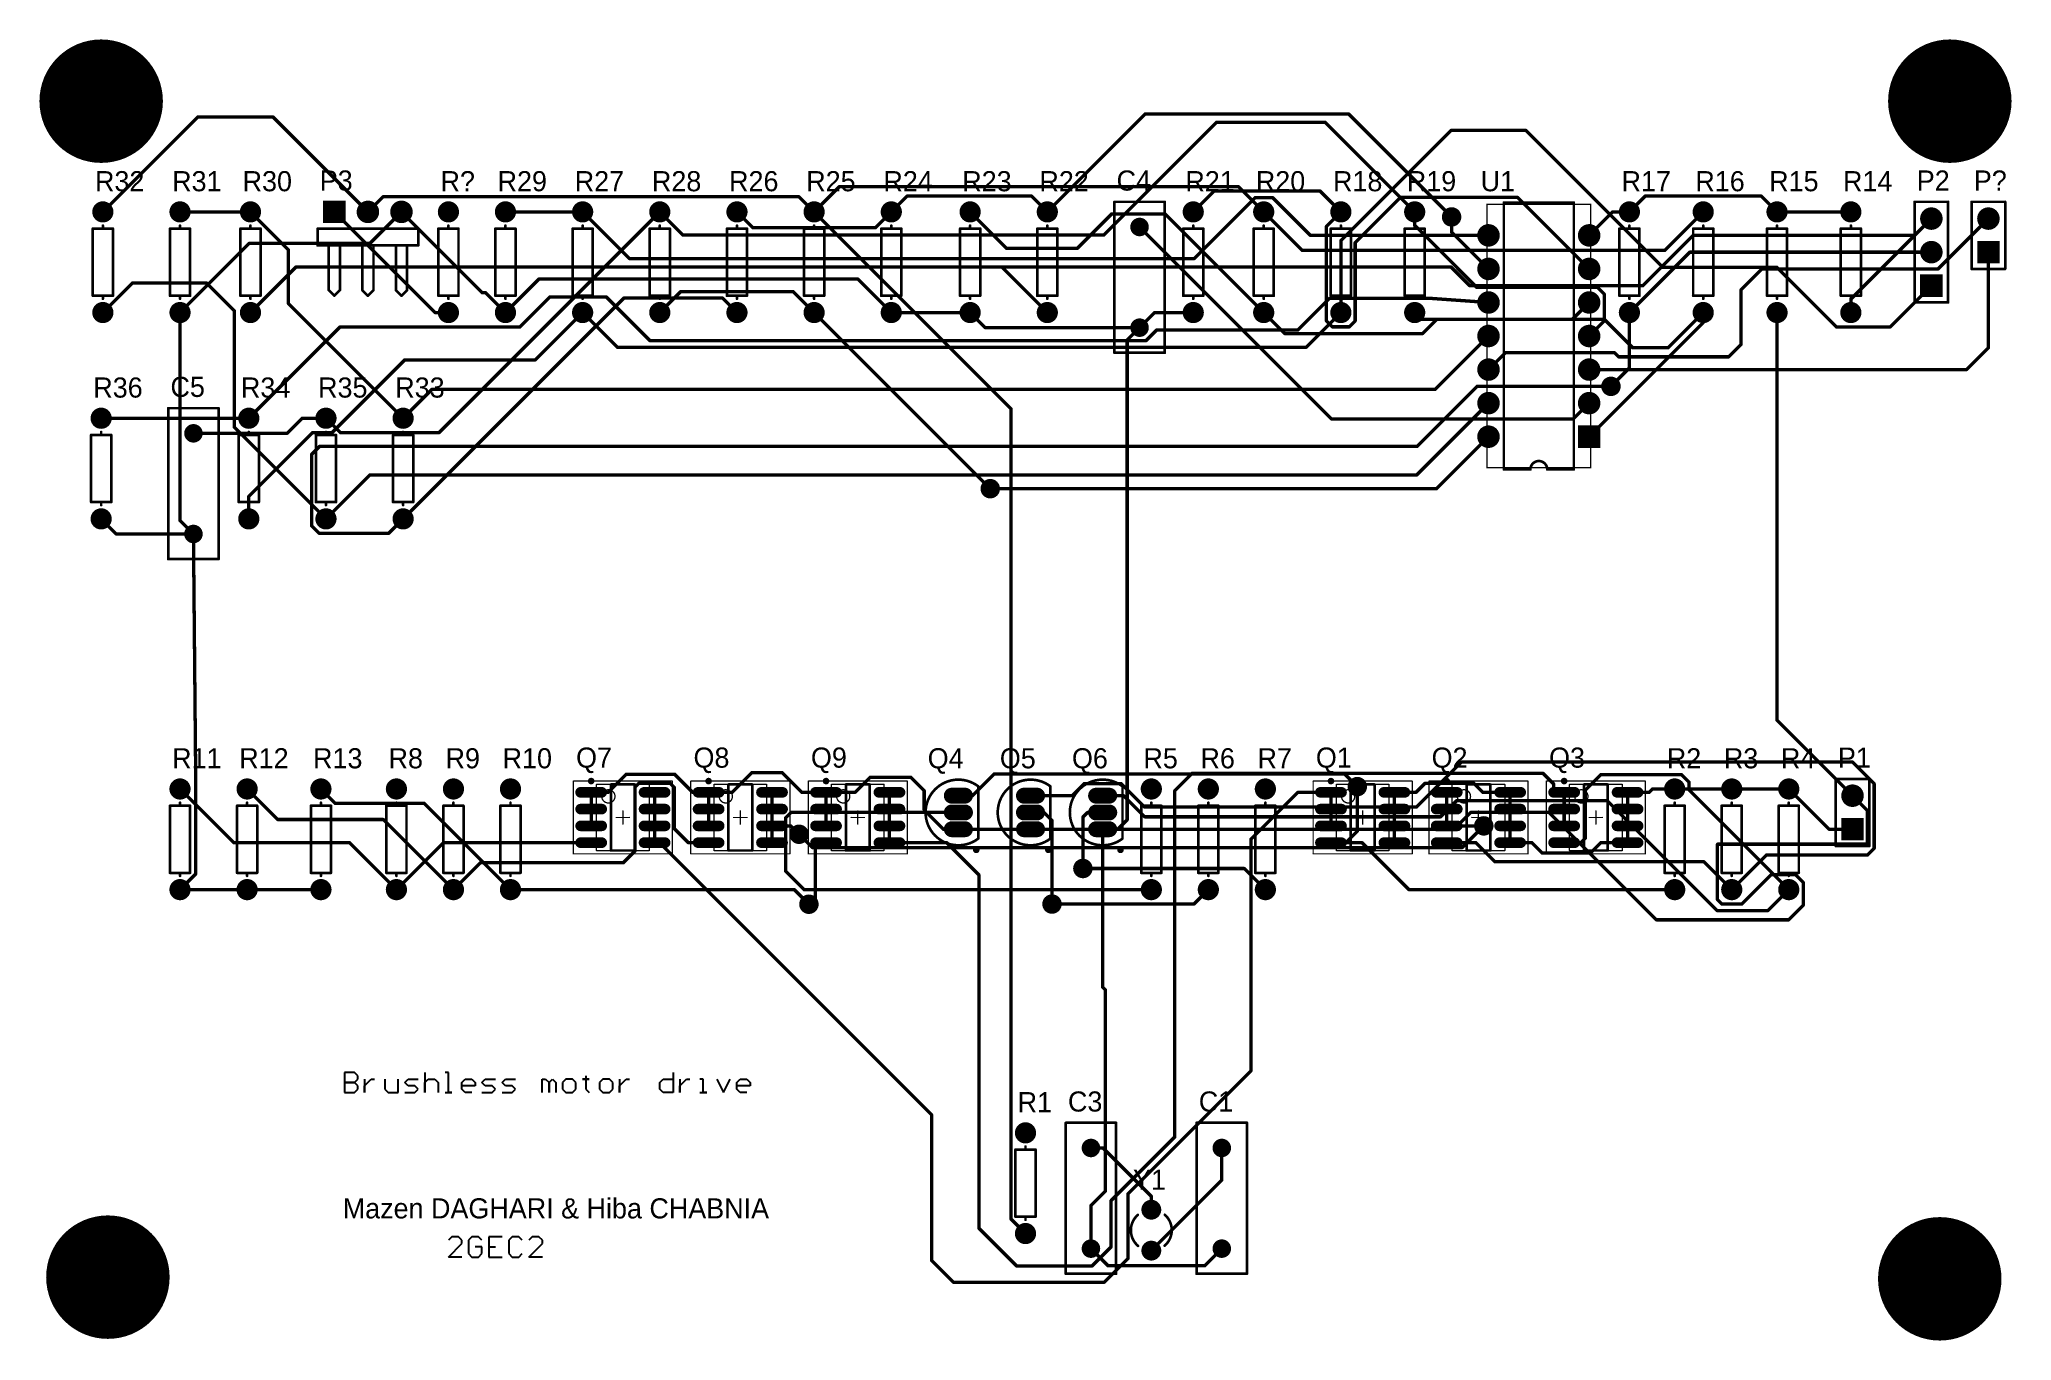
# Model space of a CAD drawing. Header units: millimetres. Extents: x 1.07 to 6.94, y 1.08 to 4.96.
import ezdxf

# ---------------------------------------------------------------- set-up
doc = ezdxf.new("R2010")
doc.units = ezdxf.units.MM
doc.header["$MEASUREMENT"] = 0
for name, color, linetype in [('BottomLayer', 5, 'Continuous'), ('BottomSolder', 6, 'Continuous'), ('Mechanical13', 56, 'Continuous'), ('Mechanical15', 56, 'Continuous'), ('MultiLayer', 9, 'Continuous'), ('PadHoleLayer', 156, 'Continuous'), ('TopLayer', 1, 'Continuous'), ('TopOverlay', 2, 'Continuous'), ('TopPaste', 8, 'Continuous'), ('TopSolder', 216, 'Continuous'), ('ViaHoleLayer', 16, 'Continuous')]:
    doc.layers.add(name, color=color, linetype=linetype)

msp = doc.modelspace()

# ---------------------------------------------------------------- texts
at = {"layer": 'TopLayer'}
msp.add_text('Mazen DAGHARI & Hiba CHABNIA', height=0.06, dxfattribs=at).set_placement((1.97, 1.445))
at = {"layer": 'TopOverlay'}
for s, p in [('R32', (1.2315, 4.5065)), ('R31', (1.4615, 4.5065)), ('R30', (1.6715, 4.5065)), ('P3', (1.9015, 4.5085)), ('R?', (2.2615, 4.5065)), ('R29', (2.4315, 4.5065)), ('R27', (2.6615, 4.5065)), ('R28', (2.8915, 4.5065)), ('R26', (3.1215, 4.5065)), ('R25', (3.3515, 4.5065)), ('R24', (3.5815, 4.5065)), ('R23', (3.8165, 4.5065)), ('R22', (4.0465, 4.5065)), ('C4', (4.2765, 4.5085)), ('R21', (4.4815, 4.5065)), ('R20', (4.6915, 4.5065)), ('R18', (4.9215, 4.5065)), ('R19', (5.1415, 4.5065)), ('U1', (5.3615, 4.5065)), ('R17', (5.7815, 4.5065)), ('R16', (6.0015, 4.5065)), ('R15', (6.2215, 4.5065)), ('R14', (6.4415, 4.5065)), ('P2', (6.6615, 4.5085)), ('P?', (6.8315, 4.5085)), ('R36', (1.2265, 3.8915)), ('C5', (1.4565, 3.8935)), ('R34', (1.6665, 3.8915)), ('R35', (1.8965, 3.8915)), ('R33', (2.1265, 3.8915)), ('R11', (1.4615, 2.7865)), ('R12', (1.6615, 2.7865)), ('R13', (1.8815, 2.7865)), ('R8', (2.1065, 2.7865)), ('R9', (2.2765, 2.7865)), ('R10', (2.4465, 2.7865)), ('Q7', (2.6655, 2.7885)), ('Q8', (3.0155, 2.7885)), ('Q9', (3.3655, 2.7885)), ('Q4', (3.7135, 2.7865)), ('Q5', (3.9285, 2.7865)), ('Q6', (4.1435, 2.7865)), ('R5', (4.3565, 2.7865)), ('R6', (4.5265, 2.7865)), ('R7', (4.6965, 2.7865)), ('Q1', (4.8705, 2.7885)), ('Q2', (5.2155, 2.7885)), ('Q3', (5.5655, 2.7885)), ('R2', (5.9165, 2.7865)), ('R3', (6.0865, 2.7865)), ('R4', (6.2565, 2.7865)), ('P1', (6.4265, 2.7885)), ('C3', (4.1315, 1.7635)), ('C1', (4.5215, 1.7635)), ('R1', (3.9815, 1.7615)), ('Y1', (4.3255, 1.5305))]:
    msp.add_text(s, height=0.06, dxfattribs=at).set_placement(p)

# ---------------------------------------------------------------- blocks, each defined once
blk = doc.blocks.new('R38_1')
at = {"layer": 'BottomLayer', "const_width": 0.0256}
for points in [[(-0.0128, 0.061, 1), (0.0128, 0.061, 1)], [(-0.0128, -0.061, 1), (0.0128, -0.061, 1)]]:
    blk.add_lwpolyline(points, format="xyb", close=True, dxfattribs=at)
at = {"layer": 'BottomSolder', "const_width": 0.0296}
for points in [[(-0.0148, 0.061, 1), (0.0148, 0.061, 1)], [(-0.0148, -0.061, 1), (0.0148, -0.061, 1)]]:
    blk.add_lwpolyline(points, format="xyb", close=True, dxfattribs=at)
at = {"layer": 'MultiLayer', "const_width": 0.0256}
for points in [[(-0.0128, 0.061, 1), (0.0128, 0.061, 1)], [(-0.0128, -0.061, 1), (0.0128, -0.061, 1)]]:
    blk.add_lwpolyline(points, format="xyb", close=True, dxfattribs=at)
at = {"layer": 'PadHoleLayer', "const_width": 0.0138}
for points in [[(-0.0069, 0.061, 1), (0.0069, 0.061, 1)], [(-0.0069, -0.061, 1), (0.0069, -0.061, 1)]]:
    blk.add_lwpolyline(points, format="xyb", close=True, dxfattribs=at)
at = {"layer": 'TopLayer', "const_width": 0.0256}
for points in [[(-0.0128, 0.061, 1), (0.0128, 0.061, 1)], [(-0.0128, -0.061, 1), (0.0128, -0.061, 1)]]:
    blk.add_lwpolyline(points, format="xyb", close=True, dxfattribs=at)
at = {"layer": 'TopOverlay', "const_width": 0.00787}
for points in [[(-0.0396, -0.0468, -0.457208), (-0.0402, 0.0455)], [(0.0402, 0.0459, -0.457208), (0.0396, -0.0464)]]:
    blk.add_lwpolyline(points, format="xyb", dxfattribs=at)
at = {"layer": 'TopOverlay', "const_width": 0.00394}
for points in [[(-0.0422, 0.0455, 1), (-0.0383, 0.0455, 1)], [(0.0383, 0.0459, 1), (0.0422, 0.0459, 1)], [(-0.0416, -0.0468, 1), (-0.0376, -0.0468, 1)], [(0.0376, -0.0464, 1), (0.0416, -0.0464, 1)]]:
    blk.add_lwpolyline(points, format="xyb", close=True, dxfattribs=at)
at = {"layer": 'TopSolder', "const_width": 0.0296}
for points in [[(-0.0148, 0.061, 1), (0.0148, 0.061, 1)], [(-0.0148, -0.061, 1), (0.0148, -0.061, 1)]]:
    blk.add_lwpolyline(points, format="xyb", close=True, dxfattribs=at)
blk = doc.blocks.new('J014_2')
at = {"layer": 'BottomLayer', "const_width": 0.0295}
for points in [[(-0.3148, 0.15, 1), (-0.2852, 0.15, 1)], [(-0.2148, 0.15, 1), (-0.1852, 0.15, 1)], [(-0.1148, 0.15, 1), (-0.0852, 0.15, 1)], [(-0.0148, 0.15, 1), (0.0148, 0.15, 1)], [(0.0852, 0.15, 1), (0.1148, 0.15, 1)], [(0.1852, 0.15, 1), (0.2148, 0.15, 1)], [(0.2852, 0.15, 1), (0.3148, 0.15, 1)], [(-0.2148, -0.15, 1), (-0.1852, -0.15, 1)], [(-0.1148, -0.15, 1), (-0.0852, -0.15, 1)], [(-0.0148, -0.15, 1), (0.0148, -0.15, 1)], [(0.0852, -0.15, 1), (0.1148, -0.15, 1)], [(0.1852, -0.15, 1), (0.2148, -0.15, 1)], [(0.2852, -0.15, 1), (0.3148, -0.15, 1)]]:
    blk.add_lwpolyline(points, format="xyb", close=True, dxfattribs=at)
at = {"layer": 'BottomLayer'}
blk.add_solid([(-0.2705, -0.1795), (-0.2705, -0.1205), (-0.3295, -0.1795), (-0.3295, -0.1205)], dxfattribs=at)
at = {"layer": 'BottomSolder', "const_width": 0.0335}
for points in [[(-0.3168, 0.15, 1), (-0.2832, 0.15, 1)], [(-0.2168, 0.15, 1), (-0.1832, 0.15, 1)], [(-0.1168, 0.15, 1), (-0.0832, 0.15, 1)], [(-0.0168, 0.15, 1), (0.0168, 0.15, 1)], [(0.0832, 0.15, 1), (0.1168, 0.15, 1)], [(0.1832, 0.15, 1), (0.2168, 0.15, 1)], [(0.2832, 0.15, 1), (0.3168, 0.15, 1)], [(-0.2168, -0.15, 1), (-0.1832, -0.15, 1)], [(-0.1168, -0.15, 1), (-0.0832, -0.15, 1)], [(-0.0168, -0.15, 1), (0.0168, -0.15, 1)], [(0.0832, -0.15, 1), (0.1168, -0.15, 1)], [(0.1832, -0.15, 1), (0.2168, -0.15, 1)], [(0.2832, -0.15, 1), (0.3168, -0.15, 1)]]:
    blk.add_lwpolyline(points, format="xyb", close=True, dxfattribs=at)
at = {"layer": 'BottomSolder'}
blk.add_solid([(-0.2665, -0.1835), (-0.2665, -0.1165), (-0.3335, -0.1835), (-0.3335, -0.1165)], dxfattribs=at)
at = {"layer": 'Mechanical13', "const_width": 0.00394}
for points in [[(-0.3925, 0.1549), (-0.3925, -0.1549)], [(-0.3925, 0.1549), (0.3925, 0.1549)], [(0.3925, 0.1549), (0.3925, -0.1549)], [(-0.3925, -0.1549), (0.3925, -0.1549)]]:
    blk.add_lwpolyline(points, dxfattribs=at)
at = {"layer": 'Mechanical13', "const_width": 0.00197}
for points in [[(-0.3935, 0.1549, 1), (-0.3915, 0.1549, 1)], [(-0.3935, 0.1549, 1), (-0.3915, 0.1549, 1)], [(0.3915, 0.1549, 1), (0.3935, 0.1549, 1)], [(0.3915, 0.1549, 1), (0.3935, 0.1549, 1)], [(-0.3935, -0.1549, 1), (-0.3915, -0.1549, 1)], [(-0.3935, -0.1549, 1), (-0.3915, -0.1549, 1)], [(0.3915, -0.1549, 1), (0.3935, -0.1549, 1)], [(0.3915, -0.1549, 1), (0.3935, -0.1549, 1)]]:
    blk.add_lwpolyline(points, format="xyb", close=True, dxfattribs=at)
at = {"layer": 'MultiLayer', "const_width": 0.0295}
for points in [[(-0.3148, 0.15, 1), (-0.2852, 0.15, 1)], [(-0.2148, 0.15, 1), (-0.1852, 0.15, 1)], [(-0.1148, 0.15, 1), (-0.0852, 0.15, 1)], [(-0.0148, 0.15, 1), (0.0148, 0.15, 1)], [(0.0852, 0.15, 1), (0.1148, 0.15, 1)], [(0.1852, 0.15, 1), (0.2148, 0.15, 1)], [(0.2852, 0.15, 1), (0.3148, 0.15, 1)], [(-0.2148, -0.15, 1), (-0.1852, -0.15, 1)], [(-0.1148, -0.15, 1), (-0.0852, -0.15, 1)], [(-0.0148, -0.15, 1), (0.0148, -0.15, 1)], [(0.0852, -0.15, 1), (0.1148, -0.15, 1)], [(0.1852, -0.15, 1), (0.2148, -0.15, 1)], [(0.2852, -0.15, 1), (0.3148, -0.15, 1)]]:
    blk.add_lwpolyline(points, format="xyb", close=True, dxfattribs=at)
at = {"layer": 'MultiLayer'}
blk.add_solid([(-0.2705, -0.1795), (-0.2705, -0.1205), (-0.3295, -0.1795), (-0.3295, -0.1205)], dxfattribs=at)
at = {"layer": 'PadHoleLayer', "const_width": 0.0177}
for points in [[(-0.3089, 0.15, 1), (-0.2911, 0.15, 1)], [(-0.2089, 0.15, 1), (-0.1911, 0.15, 1)], [(-0.1089, 0.15, 1), (-0.0911, 0.15, 1)], [(-0.0089, 0.15, 1), (0.0089, 0.15, 1)], [(0.0911, 0.15, 1), (0.1089, 0.15, 1)], [(0.1911, 0.15, 1), (0.2089, 0.15, 1)], [(0.2911, 0.15, 1), (0.3089, 0.15, 1)], [(-0.3089, -0.15, 1), (-0.2911, -0.15, 1)], [(-0.2089, -0.15, 1), (-0.1911, -0.15, 1)], [(-0.1089, -0.15, 1), (-0.0911, -0.15, 1)], [(-0.0089, -0.15, 1), (0.0089, -0.15, 1)], [(0.0911, -0.15, 1), (0.1089, -0.15, 1)], [(0.1911, -0.15, 1), (0.2089, -0.15, 1)], [(0.2911, -0.15, 1), (0.3089, -0.15, 1)]]:
    blk.add_lwpolyline(points, format="xyb", close=True, dxfattribs=at)
at = {"layer": 'TopLayer', "const_width": 0.0295}
for points in [[(-0.3148, 0.15, 1), (-0.2852, 0.15, 1)], [(-0.2148, 0.15, 1), (-0.1852, 0.15, 1)], [(-0.1148, 0.15, 1), (-0.0852, 0.15, 1)], [(-0.0148, 0.15, 1), (0.0148, 0.15, 1)], [(0.0852, 0.15, 1), (0.1148, 0.15, 1)], [(0.1852, 0.15, 1), (0.2148, 0.15, 1)], [(0.2852, 0.15, 1), (0.3148, 0.15, 1)], [(-0.2148, -0.15, 1), (-0.1852, -0.15, 1)], [(-0.1148, -0.15, 1), (-0.0852, -0.15, 1)], [(-0.0148, -0.15, 1), (0.0148, -0.15, 1)], [(0.0852, -0.15, 1), (0.1148, -0.15, 1)], [(0.1852, -0.15, 1), (0.2148, -0.15, 1)], [(0.2852, -0.15, 1), (0.3148, -0.15, 1)]]:
    blk.add_lwpolyline(points, format="xyb", close=True, dxfattribs=at)
at = {"layer": 'TopLayer'}
blk.add_solid([(-0.2705, -0.1795), (-0.2705, -0.1205), (-0.3295, -0.1795), (-0.3295, -0.1205)], dxfattribs=at)
at = {"layer": 'TopOverlay', "const_width": 0.00787}
for points in [[(-0.3976, 0.1043), (0.3976, 0.1043)], [(-0.3976, 0.1043), (-0.3976, 0.025)], [(0.3976, 0.1043), (0.3976, -0.1043)], [(-0.3976, -0.025), (-0.3976, -0.1043)], [(-0.3976, -0.1043), (0.3976, -0.1043)]]:
    blk.add_lwpolyline(points, dxfattribs=at)
at = {"layer": 'TopOverlay', "const_width": 0.00394}
for points in [[(-0.3996, 0.1043, 1), (-0.3957, 0.1043, 1)], [(-0.3996, 0.1043, 1), (-0.3957, 0.1043, 1)], [(0.3957, 0.1043, 1), (0.3996, 0.1043, 1)], [(0.3957, 0.1043, 1), (0.3996, 0.1043, 1)], [(-0.3996, 0.025, 1), (-0.3957, 0.025, 1)], [(-0.3996, 0.025, 1), (-0.3957, 0.025, 1)], [(-0.3996, -0.025, 1), (-0.3957, -0.025, 1)], [(-0.3996, -0.025, 1), (-0.3957, -0.025, 1)], [(-0.3996, -0.1043, 1), (-0.3957, -0.1043, 1)], [(-0.3996, -0.1043, 1), (-0.3957, -0.1043, 1)], [(0.3957, -0.1043, 1), (0.3996, -0.1043, 1)], [(0.3957, -0.1043, 1), (0.3996, -0.1043, 1)]]:
    blk.add_lwpolyline(points, format="xyb", close=True, dxfattribs=at)
at = {"layer": 'TopOverlay', "const_width": 0.00787}
blk.add_lwpolyline([(-0.3976, 0.025, -1), (-0.3976, -0.025)], format="xyb", dxfattribs=at)
at = {"layer": 'TopSolder', "const_width": 0.0335}
for points in [[(-0.3168, 0.15, 1), (-0.2832, 0.15, 1)], [(-0.2168, 0.15, 1), (-0.1832, 0.15, 1)], [(-0.1168, 0.15, 1), (-0.0832, 0.15, 1)], [(-0.0168, 0.15, 1), (0.0168, 0.15, 1)], [(0.0832, 0.15, 1), (0.1168, 0.15, 1)], [(0.1832, 0.15, 1), (0.2168, 0.15, 1)], [(0.2832, 0.15, 1), (0.3168, 0.15, 1)], [(-0.2168, -0.15, 1), (-0.1832, -0.15, 1)], [(-0.1168, -0.15, 1), (-0.0832, -0.15, 1)], [(-0.0168, -0.15, 1), (0.0168, -0.15, 1)], [(0.0832, -0.15, 1), (0.1168, -0.15, 1)], [(0.1832, -0.15, 1), (0.2168, -0.15, 1)], [(0.2832, -0.15, 1), (0.3168, -0.15, 1)]]:
    blk.add_lwpolyline(points, format="xyb", close=True, dxfattribs=at)
at = {"layer": 'TopSolder'}
blk.add_solid([(-0.2665, -0.1835), (-0.2665, -0.1165), (-0.3335, -0.1835), (-0.3335, -0.1165)], dxfattribs=at)
blk = doc.blocks.new('AXIAL_0_3_3')
at = {"layer": 'BottomLayer', "const_width": 0.0276}
for points in [[(-0.1638, 0, 1), (-0.1362, 0, 1)], [(0.1362, 0, 1), (0.1638, 0, 1)]]:
    blk.add_lwpolyline(points, format="xyb", close=True, dxfattribs=at)
at = {"layer": 'BottomSolder', "const_width": 0.0316}
for points in [[(-0.1658, 0, 1), (-0.1342, 0, 1)], [(0.1342, 0, 1), (0.1658, 0, 1)]]:
    blk.add_lwpolyline(points, format="xyb", close=True, dxfattribs=at)
at = {"layer": 'MultiLayer', "const_width": 0.0276}
for points in [[(-0.1638, 0, 1), (-0.1362, 0, 1)], [(0.1362, 0, 1), (0.1638, 0, 1)]]:
    blk.add_lwpolyline(points, format="xyb", close=True, dxfattribs=at)
at = {"layer": 'PadHoleLayer', "const_width": 0.0167}
for points in [[(-0.1584, 0, 1), (-0.1416, 0, 1)], [(0.1416, 0, 1), (0.1584, 0, 1)]]:
    blk.add_lwpolyline(points, format="xyb", close=True, dxfattribs=at)
at = {"layer": 'TopLayer', "const_width": 0.0276}
for points in [[(-0.1638, 0, 1), (-0.1362, 0, 1)], [(0.1362, 0, 1), (0.1638, 0, 1)]]:
    blk.add_lwpolyline(points, format="xyb", close=True, dxfattribs=at)
at = {"layer": 'TopOverlay', "const_width": 0.00787}
for points in [[(-0.109, 0), (-0.1, 0)], [(-0.1, 0.03), (-0.1, -0.03)], [(-0.1, 0.03), (0.1, 0.03)], [(0.1, 0.03), (0.1, 0)], [(0.1, 0), (0.109, 0)], [(0.1, 0), (0.1, -0.03)], [(-0.1, -0.03), (0.1, -0.03)]]:
    blk.add_lwpolyline(points, dxfattribs=at)
at = {"layer": 'TopOverlay', "const_width": 0.00394}
for points in [[(-0.111, 0, 1), (-0.107, 0, 1)], [(-0.102, 0.03, 1), (-0.098, 0.03, 1)], [(-0.102, 0.03, 1), (-0.098, 0.03, 1)], [(-0.102, 0, 1), (-0.098, 0, 1)], [(0.098, 0.03, 1), (0.102, 0.03, 1)], [(0.098, 0.03, 1), (0.102, 0.03, 1)], [(0.098, 0, 1), (0.102, 0, 1)], [(0.098, 0, 1), (0.102, 0, 1)], [(0.098, 0, 1), (0.102, 0, 1)], [(0.107, 0, 1), (0.111, 0, 1)], [(-0.102, -0.03, 1), (-0.098, -0.03, 1)], [(-0.102, -0.03, 1), (-0.098, -0.03, 1)], [(0.098, -0.03, 1), (0.102, -0.03, 1)], [(0.098, -0.03, 1), (0.102, -0.03, 1)]]:
    blk.add_lwpolyline(points, format="xyb", close=True, dxfattribs=at)
at = {"layer": 'TopSolder', "const_width": 0.0316}
for points in [[(-0.1658, 0, 1), (-0.1342, 0, 1)], [(0.1342, 0, 1), (0.1658, 0, 1)]]:
    blk.add_lwpolyline(points, format="xyb", close=True, dxfattribs=at)
blk = doc.blocks.new('AXIAL_0_3_4')
at = {"layer": 'BottomLayer', "const_width": 0.0276}
for points in [[(-0.1638, 0, 1), (-0.1362, 0, 1)], [(0.1362, 0, 1), (0.1638, 0, 1)]]:
    blk.add_lwpolyline(points, format="xyb", close=True, dxfattribs=at)
at = {"layer": 'BottomSolder', "const_width": 0.0316}
for points in [[(-0.1658, 0, 1), (-0.1342, 0, 1)], [(0.1342, 0, 1), (0.1658, 0, 1)]]:
    blk.add_lwpolyline(points, format="xyb", close=True, dxfattribs=at)
at = {"layer": 'MultiLayer', "const_width": 0.0276}
for points in [[(-0.1638, 0, 1), (-0.1362, 0, 1)], [(0.1362, 0, 1), (0.1638, 0, 1)]]:
    blk.add_lwpolyline(points, format="xyb", close=True, dxfattribs=at)
at = {"layer": 'PadHoleLayer', "const_width": 0.0167}
for points in [[(-0.1584, 0, 1), (-0.1416, 0, 1)], [(0.1416, 0, 1), (0.1584, 0, 1)]]:
    blk.add_lwpolyline(points, format="xyb", close=True, dxfattribs=at)
at = {"layer": 'TopLayer', "const_width": 0.0276}
for points in [[(-0.1638, 0, 1), (-0.1362, 0, 1)], [(0.1362, 0, 1), (0.1638, 0, 1)]]:
    blk.add_lwpolyline(points, format="xyb", close=True, dxfattribs=at)
at = {"layer": 'TopOverlay', "const_width": 0.00787}
for points in [[(-0.109, 0), (-0.1, 0)], [(-0.1, 0.03), (-0.1, -0.03)], [(-0.1, 0.03), (0.1, 0.03)], [(0.1, 0.03), (0.1, 0)], [(0.1, 0), (0.109, 0)], [(0.1, 0), (0.1, -0.03)], [(-0.1, -0.03), (0.1, -0.03)]]:
    blk.add_lwpolyline(points, dxfattribs=at)
at = {"layer": 'TopOverlay', "const_width": 0.00394}
for points in [[(-0.111, 0, 1), (-0.107, 0, 1)], [(-0.102, 0.03, 1), (-0.098, 0.03, 1)], [(-0.102, 0.03, 1), (-0.098, 0.03, 1)], [(-0.102, 0, 1), (-0.098, 0, 1)], [(0.098, 0.03, 1), (0.102, 0.03, 1)], [(0.098, 0.03, 1), (0.102, 0.03, 1)], [(0.098, 0, 1), (0.102, 0, 1)], [(0.098, 0, 1), (0.102, 0, 1)], [(0.098, 0, 1), (0.102, 0, 1)], [(0.107, 0, 1), (0.111, 0, 1)], [(-0.102, -0.03, 1), (-0.098, -0.03, 1)], [(-0.102, -0.03, 1), (-0.098, -0.03, 1)], [(0.098, -0.03, 1), (0.102, -0.03, 1)], [(0.098, -0.03, 1), (0.102, -0.03, 1)]]:
    blk.add_lwpolyline(points, format="xyb", close=True, dxfattribs=at)
at = {"layer": 'TopSolder', "const_width": 0.0316}
for points in [[(-0.1658, 0, 1), (-0.1342, 0, 1)], [(0.1342, 0, 1), (0.1658, 0, 1)]]:
    blk.add_lwpolyline(points, format="xyb", close=True, dxfattribs=at)
blk = doc.blocks.new('AXIAL_0_3_5')
at = {"layer": 'BottomLayer', "const_width": 0.0276}
for points in [[(-0.1638, 0, 1), (-0.1362, 0, 1)], [(0.1362, 0, 1), (0.1638, 0, 1)]]:
    blk.add_lwpolyline(points, format="xyb", close=True, dxfattribs=at)
at = {"layer": 'BottomSolder', "const_width": 0.0316}
for points in [[(-0.1658, 0, 1), (-0.1342, 0, 1)], [(0.1342, 0, 1), (0.1658, 0, 1)]]:
    blk.add_lwpolyline(points, format="xyb", close=True, dxfattribs=at)
at = {"layer": 'MultiLayer', "const_width": 0.0276}
for points in [[(-0.1638, 0, 1), (-0.1362, 0, 1)], [(0.1362, 0, 1), (0.1638, 0, 1)]]:
    blk.add_lwpolyline(points, format="xyb", close=True, dxfattribs=at)
at = {"layer": 'PadHoleLayer', "const_width": 0.0167}
for points in [[(-0.1584, 0, 1), (-0.1416, 0, 1)], [(0.1416, 0, 1), (0.1584, 0, 1)]]:
    blk.add_lwpolyline(points, format="xyb", close=True, dxfattribs=at)
at = {"layer": 'TopLayer', "const_width": 0.0276}
for points in [[(-0.1638, 0, 1), (-0.1362, 0, 1)], [(0.1362, 0, 1), (0.1638, 0, 1)]]:
    blk.add_lwpolyline(points, format="xyb", close=True, dxfattribs=at)
at = {"layer": 'TopOverlay', "const_width": 0.00787}
for points in [[(-0.109, 0), (-0.1, 0)], [(-0.1, 0.03), (-0.1, -0.03)], [(-0.1, 0.03), (0.1, 0.03)], [(0.1, 0.03), (0.1, 0)], [(0.1, 0), (0.109, 0)], [(0.1, 0), (0.1, -0.03)], [(-0.1, -0.03), (0.1, -0.03)]]:
    blk.add_lwpolyline(points, dxfattribs=at)
at = {"layer": 'TopOverlay', "const_width": 0.00394}
for points in [[(-0.111, 0, 1), (-0.107, 0, 1)], [(-0.102, 0.03, 1), (-0.098, 0.03, 1)], [(-0.102, 0.03, 1), (-0.098, 0.03, 1)], [(-0.102, 0, 1), (-0.098, 0, 1)], [(0.098, 0.03, 1), (0.102, 0.03, 1)], [(0.098, 0.03, 1), (0.102, 0.03, 1)], [(0.098, 0, 1), (0.102, 0, 1)], [(0.098, 0, 1), (0.102, 0, 1)], [(0.098, 0, 1), (0.102, 0, 1)], [(0.107, 0, 1), (0.111, 0, 1)], [(-0.102, -0.03, 1), (-0.098, -0.03, 1)], [(-0.102, -0.03, 1), (-0.098, -0.03, 1)], [(0.098, -0.03, 1), (0.102, -0.03, 1)], [(0.098, -0.03, 1), (0.102, -0.03, 1)]]:
    blk.add_lwpolyline(points, format="xyb", close=True, dxfattribs=at)
at = {"layer": 'TopSolder', "const_width": 0.0316}
for points in [[(-0.1658, 0, 1), (-0.1342, 0, 1)], [(0.1342, 0, 1), (0.1658, 0, 1)]]:
    blk.add_lwpolyline(points, format="xyb", close=True, dxfattribs=at)
blk = doc.blocks.new('AXIAL_0_3_6')
at = {"layer": 'BottomLayer', "const_width": 0.0276}
for points in [[(-0.1638, 0, 1), (-0.1362, 0, 1)], [(0.1362, 0, 1), (0.1638, 0, 1)]]:
    blk.add_lwpolyline(points, format="xyb", close=True, dxfattribs=at)
at = {"layer": 'BottomSolder', "const_width": 0.0316}
for points in [[(-0.1658, 0, 1), (-0.1342, 0, 1)], [(0.1342, 0, 1), (0.1658, 0, 1)]]:
    blk.add_lwpolyline(points, format="xyb", close=True, dxfattribs=at)
at = {"layer": 'MultiLayer', "const_width": 0.0276}
for points in [[(-0.1638, 0, 1), (-0.1362, 0, 1)], [(0.1362, 0, 1), (0.1638, 0, 1)]]:
    blk.add_lwpolyline(points, format="xyb", close=True, dxfattribs=at)
at = {"layer": 'PadHoleLayer', "const_width": 0.0167}
for points in [[(-0.1584, 0, 1), (-0.1416, 0, 1)], [(0.1416, 0, 1), (0.1584, 0, 1)]]:
    blk.add_lwpolyline(points, format="xyb", close=True, dxfattribs=at)
at = {"layer": 'TopLayer', "const_width": 0.0276}
for points in [[(-0.1638, 0, 1), (-0.1362, 0, 1)], [(0.1362, 0, 1), (0.1638, 0, 1)]]:
    blk.add_lwpolyline(points, format="xyb", close=True, dxfattribs=at)
at = {"layer": 'TopOverlay', "const_width": 0.00787}
for points in [[(-0.109, 0), (-0.1, 0)], [(-0.1, 0.03), (-0.1, -0.03)], [(-0.1, 0.03), (0.1, 0.03)], [(0.1, 0.03), (0.1, 0)], [(0.1, 0), (0.109, 0)], [(0.1, 0), (0.1, -0.03)], [(-0.1, -0.03), (0.1, -0.03)]]:
    blk.add_lwpolyline(points, dxfattribs=at)
at = {"layer": 'TopOverlay', "const_width": 0.00394}
for points in [[(-0.111, 0, 1), (-0.107, 0, 1)], [(-0.102, 0.03, 1), (-0.098, 0.03, 1)], [(-0.102, 0.03, 1), (-0.098, 0.03, 1)], [(-0.102, 0, 1), (-0.098, 0, 1)], [(0.098, 0.03, 1), (0.102, 0.03, 1)], [(0.098, 0.03, 1), (0.102, 0.03, 1)], [(0.098, 0, 1), (0.102, 0, 1)], [(0.098, 0, 1), (0.102, 0, 1)], [(0.098, 0, 1), (0.102, 0, 1)], [(0.107, 0, 1), (0.111, 0, 1)], [(-0.102, -0.03, 1), (-0.098, -0.03, 1)], [(-0.102, -0.03, 1), (-0.098, -0.03, 1)], [(0.098, -0.03, 1), (0.102, -0.03, 1)], [(0.098, -0.03, 1), (0.102, -0.03, 1)]]:
    blk.add_lwpolyline(points, format="xyb", close=True, dxfattribs=at)
at = {"layer": 'TopSolder', "const_width": 0.0316}
for points in [[(-0.1658, 0, 1), (-0.1342, 0, 1)], [(0.1342, 0, 1), (0.1658, 0, 1)]]:
    blk.add_lwpolyline(points, format="xyb", close=True, dxfattribs=at)
blk = doc.blocks.new('AXIAL_0_3_7')
at = {"layer": 'BottomLayer', "const_width": 0.0276}
for points in [[(-0.1638, 0, 1), (-0.1362, 0, 1)], [(0.1362, 0, 1), (0.1638, 0, 1)]]:
    blk.add_lwpolyline(points, format="xyb", close=True, dxfattribs=at)
at = {"layer": 'BottomSolder', "const_width": 0.0316}
for points in [[(-0.1658, 0, 1), (-0.1342, 0, 1)], [(0.1342, 0, 1), (0.1658, 0, 1)]]:
    blk.add_lwpolyline(points, format="xyb", close=True, dxfattribs=at)
at = {"layer": 'MultiLayer', "const_width": 0.0276}
for points in [[(-0.1638, 0, 1), (-0.1362, 0, 1)], [(0.1362, 0, 1), (0.1638, 0, 1)]]:
    blk.add_lwpolyline(points, format="xyb", close=True, dxfattribs=at)
at = {"layer": 'PadHoleLayer', "const_width": 0.0167}
for points in [[(-0.1584, 0, 1), (-0.1416, 0, 1)], [(0.1416, 0, 1), (0.1584, 0, 1)]]:
    blk.add_lwpolyline(points, format="xyb", close=True, dxfattribs=at)
at = {"layer": 'TopLayer', "const_width": 0.0276}
for points in [[(-0.1638, 0, 1), (-0.1362, 0, 1)], [(0.1362, 0, 1), (0.1638, 0, 1)]]:
    blk.add_lwpolyline(points, format="xyb", close=True, dxfattribs=at)
at = {"layer": 'TopOverlay', "const_width": 0.00787}
for points in [[(-0.109, 0), (-0.1, 0)], [(-0.1, 0.03), (-0.1, -0.03)], [(-0.1, 0.03), (0.1, 0.03)], [(0.1, 0.03), (0.1, 0)], [(0.1, 0), (0.109, 0)], [(0.1, 0), (0.1, -0.03)], [(-0.1, -0.03), (0.1, -0.03)]]:
    blk.add_lwpolyline(points, dxfattribs=at)
at = {"layer": 'TopOverlay', "const_width": 0.00394}
for points in [[(-0.111, 0, 1), (-0.107, 0, 1)], [(-0.102, 0.03, 1), (-0.098, 0.03, 1)], [(-0.102, 0.03, 1), (-0.098, 0.03, 1)], [(-0.102, 0, 1), (-0.098, 0, 1)], [(0.098, 0.03, 1), (0.102, 0.03, 1)], [(0.098, 0.03, 1), (0.102, 0.03, 1)], [(0.098, 0, 1), (0.102, 0, 1)], [(0.098, 0, 1), (0.102, 0, 1)], [(0.098, 0, 1), (0.102, 0, 1)], [(0.107, 0, 1), (0.111, 0, 1)], [(-0.102, -0.03, 1), (-0.098, -0.03, 1)], [(-0.102, -0.03, 1), (-0.098, -0.03, 1)], [(0.098, -0.03, 1), (0.102, -0.03, 1)], [(0.098, -0.03, 1), (0.102, -0.03, 1)]]:
    blk.add_lwpolyline(points, format="xyb", close=True, dxfattribs=at)
at = {"layer": 'TopSolder', "const_width": 0.0316}
for points in [[(-0.1658, 0, 1), (-0.1342, 0, 1)], [(0.1342, 0, 1), (0.1658, 0, 1)]]:
    blk.add_lwpolyline(points, format="xyb", close=True, dxfattribs=at)
blk = doc.blocks.new('AXIAL_0_3_8')
at = {"layer": 'BottomLayer', "const_width": 0.0276}
for points in [[(-0.1638, 0, 1), (-0.1362, 0, 1)], [(0.1362, 0, 1), (0.1638, 0, 1)]]:
    blk.add_lwpolyline(points, format="xyb", close=True, dxfattribs=at)
at = {"layer": 'BottomSolder', "const_width": 0.0316}
for points in [[(-0.1658, 0, 1), (-0.1342, 0, 1)], [(0.1342, 0, 1), (0.1658, 0, 1)]]:
    blk.add_lwpolyline(points, format="xyb", close=True, dxfattribs=at)
at = {"layer": 'MultiLayer', "const_width": 0.0276}
for points in [[(-0.1638, 0, 1), (-0.1362, 0, 1)], [(0.1362, 0, 1), (0.1638, 0, 1)]]:
    blk.add_lwpolyline(points, format="xyb", close=True, dxfattribs=at)
at = {"layer": 'PadHoleLayer', "const_width": 0.0167}
for points in [[(-0.1584, 0, 1), (-0.1416, 0, 1)], [(0.1416, 0, 1), (0.1584, 0, 1)]]:
    blk.add_lwpolyline(points, format="xyb", close=True, dxfattribs=at)
at = {"layer": 'TopLayer', "const_width": 0.0276}
for points in [[(-0.1638, 0, 1), (-0.1362, 0, 1)], [(0.1362, 0, 1), (0.1638, 0, 1)]]:
    blk.add_lwpolyline(points, format="xyb", close=True, dxfattribs=at)
at = {"layer": 'TopOverlay', "const_width": 0.00787}
for points in [[(-0.109, 0), (-0.1, 0)], [(-0.1, 0.03), (-0.1, -0.03)], [(-0.1, 0.03), (0.1, 0.03)], [(0.1, 0.03), (0.1, 0)], [(0.1, 0), (0.109, 0)], [(0.1, 0), (0.1, -0.03)], [(-0.1, -0.03), (0.1, -0.03)]]:
    blk.add_lwpolyline(points, dxfattribs=at)
at = {"layer": 'TopOverlay', "const_width": 0.00394}
for points in [[(-0.111, 0, 1), (-0.107, 0, 1)], [(-0.102, 0.03, 1), (-0.098, 0.03, 1)], [(-0.102, 0.03, 1), (-0.098, 0.03, 1)], [(-0.102, 0, 1), (-0.098, 0, 1)], [(0.098, 0.03, 1), (0.102, 0.03, 1)], [(0.098, 0.03, 1), (0.102, 0.03, 1)], [(0.098, 0, 1), (0.102, 0, 1)], [(0.098, 0, 1), (0.102, 0, 1)], [(0.098, 0, 1), (0.102, 0, 1)], [(0.107, 0, 1), (0.111, 0, 1)], [(-0.102, -0.03, 1), (-0.098, -0.03, 1)], [(-0.102, -0.03, 1), (-0.098, -0.03, 1)], [(0.098, -0.03, 1), (0.102, -0.03, 1)], [(0.098, -0.03, 1), (0.102, -0.03, 1)]]:
    blk.add_lwpolyline(points, format="xyb", close=True, dxfattribs=at)
at = {"layer": 'TopSolder', "const_width": 0.0316}
for points in [[(-0.1658, 0, 1), (-0.1342, 0, 1)], [(0.1342, 0, 1), (0.1658, 0, 1)]]:
    blk.add_lwpolyline(points, format="xyb", close=True, dxfattribs=at)
blk = doc.blocks.new('AXIAL_0_3_9')
at = {"layer": 'BottomLayer', "const_width": 0.0276}
for points in [[(-0.1638, 0, 1), (-0.1362, 0, 1)], [(0.1362, 0, 1), (0.1638, 0, 1)]]:
    blk.add_lwpolyline(points, format="xyb", close=True, dxfattribs=at)
at = {"layer": 'BottomSolder', "const_width": 0.0316}
for points in [[(-0.1658, 0, 1), (-0.1342, 0, 1)], [(0.1342, 0, 1), (0.1658, 0, 1)]]:
    blk.add_lwpolyline(points, format="xyb", close=True, dxfattribs=at)
at = {"layer": 'MultiLayer', "const_width": 0.0276}
for points in [[(-0.1638, 0, 1), (-0.1362, 0, 1)], [(0.1362, 0, 1), (0.1638, 0, 1)]]:
    blk.add_lwpolyline(points, format="xyb", close=True, dxfattribs=at)
at = {"layer": 'PadHoleLayer', "const_width": 0.0167}
for points in [[(-0.1584, 0, 1), (-0.1416, 0, 1)], [(0.1416, 0, 1), (0.1584, 0, 1)]]:
    blk.add_lwpolyline(points, format="xyb", close=True, dxfattribs=at)
at = {"layer": 'TopLayer', "const_width": 0.0276}
for points in [[(-0.1638, 0, 1), (-0.1362, 0, 1)], [(0.1362, 0, 1), (0.1638, 0, 1)]]:
    blk.add_lwpolyline(points, format="xyb", close=True, dxfattribs=at)
at = {"layer": 'TopOverlay', "const_width": 0.00787}
for points in [[(-0.109, 0), (-0.1, 0)], [(-0.1, 0.03), (-0.1, -0.03)], [(-0.1, 0.03), (0.1, 0.03)], [(0.1, 0.03), (0.1, 0)], [(0.1, 0), (0.109, 0)], [(0.1, 0), (0.1, -0.03)], [(-0.1, -0.03), (0.1, -0.03)]]:
    blk.add_lwpolyline(points, dxfattribs=at)
at = {"layer": 'TopOverlay', "const_width": 0.00394}
for points in [[(-0.111, 0, 1), (-0.107, 0, 1)], [(-0.102, 0.03, 1), (-0.098, 0.03, 1)], [(-0.102, 0.03, 1), (-0.098, 0.03, 1)], [(-0.102, 0, 1), (-0.098, 0, 1)], [(0.098, 0.03, 1), (0.102, 0.03, 1)], [(0.098, 0.03, 1), (0.102, 0.03, 1)], [(0.098, 0, 1), (0.102, 0, 1)], [(0.098, 0, 1), (0.102, 0, 1)], [(0.098, 0, 1), (0.102, 0, 1)], [(0.107, 0, 1), (0.111, 0, 1)], [(-0.102, -0.03, 1), (-0.098, -0.03, 1)], [(-0.102, -0.03, 1), (-0.098, -0.03, 1)], [(0.098, -0.03, 1), (0.102, -0.03, 1)], [(0.098, -0.03, 1), (0.102, -0.03, 1)]]:
    blk.add_lwpolyline(points, format="xyb", close=True, dxfattribs=at)
at = {"layer": 'TopSolder', "const_width": 0.0316}
for points in [[(-0.1658, 0, 1), (-0.1342, 0, 1)], [(0.1342, 0, 1), (0.1658, 0, 1)]]:
    blk.add_lwpolyline(points, format="xyb", close=True, dxfattribs=at)
blk = doc.blocks.new('AXIAL_0_3_10')
at = {"layer": 'BottomLayer', "const_width": 0.0276}
for points in [[(-0.1638, 0, 1), (-0.1362, 0, 1)], [(0.1362, 0, 1), (0.1638, 0, 1)]]:
    blk.add_lwpolyline(points, format="xyb", close=True, dxfattribs=at)
at = {"layer": 'BottomSolder', "const_width": 0.0316}
for points in [[(-0.1658, 0, 1), (-0.1342, 0, 1)], [(0.1342, 0, 1), (0.1658, 0, 1)]]:
    blk.add_lwpolyline(points, format="xyb", close=True, dxfattribs=at)
at = {"layer": 'MultiLayer', "const_width": 0.0276}
for points in [[(-0.1638, 0, 1), (-0.1362, 0, 1)], [(0.1362, 0, 1), (0.1638, 0, 1)]]:
    blk.add_lwpolyline(points, format="xyb", close=True, dxfattribs=at)
at = {"layer": 'PadHoleLayer', "const_width": 0.0167}
for points in [[(-0.1584, 0, 1), (-0.1416, 0, 1)], [(0.1416, 0, 1), (0.1584, 0, 1)]]:
    blk.add_lwpolyline(points, format="xyb", close=True, dxfattribs=at)
at = {"layer": 'TopLayer', "const_width": 0.0276}
for points in [[(-0.1638, 0, 1), (-0.1362, 0, 1)], [(0.1362, 0, 1), (0.1638, 0, 1)]]:
    blk.add_lwpolyline(points, format="xyb", close=True, dxfattribs=at)
at = {"layer": 'TopOverlay', "const_width": 0.00787}
for points in [[(-0.109, 0), (-0.1, 0)], [(-0.1, 0.03), (-0.1, -0.03)], [(-0.1, 0.03), (0.1, 0.03)], [(0.1, 0.03), (0.1, 0)], [(0.1, 0), (0.109, 0)], [(0.1, 0), (0.1, -0.03)], [(-0.1, -0.03), (0.1, -0.03)]]:
    blk.add_lwpolyline(points, dxfattribs=at)
at = {"layer": 'TopOverlay', "const_width": 0.00394}
for points in [[(-0.111, 0, 1), (-0.107, 0, 1)], [(-0.102, 0.03, 1), (-0.098, 0.03, 1)], [(-0.102, 0.03, 1), (-0.098, 0.03, 1)], [(-0.102, 0, 1), (-0.098, 0, 1)], [(0.098, 0.03, 1), (0.102, 0.03, 1)], [(0.098, 0.03, 1), (0.102, 0.03, 1)], [(0.098, 0, 1), (0.102, 0, 1)], [(0.098, 0, 1), (0.102, 0, 1)], [(0.098, 0, 1), (0.102, 0, 1)], [(0.107, 0, 1), (0.111, 0, 1)], [(-0.102, -0.03, 1), (-0.098, -0.03, 1)], [(-0.102, -0.03, 1), (-0.098, -0.03, 1)], [(0.098, -0.03, 1), (0.102, -0.03, 1)], [(0.098, -0.03, 1), (0.102, -0.03, 1)]]:
    blk.add_lwpolyline(points, format="xyb", close=True, dxfattribs=at)
at = {"layer": 'TopSolder', "const_width": 0.0316}
for points in [[(-0.1658, 0, 1), (-0.1342, 0, 1)], [(0.1342, 0, 1), (0.1658, 0, 1)]]:
    blk.add_lwpolyline(points, format="xyb", close=True, dxfattribs=at)
blk = doc.blocks.new('AXIAL_0_3_11')
at = {"layer": 'BottomLayer', "const_width": 0.0276}
for points in [[(-0.1638, 0, 1), (-0.1362, 0, 1)], [(0.1362, 0, 1), (0.1638, 0, 1)]]:
    blk.add_lwpolyline(points, format="xyb", close=True, dxfattribs=at)
at = {"layer": 'BottomSolder', "const_width": 0.0316}
for points in [[(-0.1658, 0, 1), (-0.1342, 0, 1)], [(0.1342, 0, 1), (0.1658, 0, 1)]]:
    blk.add_lwpolyline(points, format="xyb", close=True, dxfattribs=at)
at = {"layer": 'MultiLayer', "const_width": 0.0276}
for points in [[(-0.1638, 0, 1), (-0.1362, 0, 1)], [(0.1362, 0, 1), (0.1638, 0, 1)]]:
    blk.add_lwpolyline(points, format="xyb", close=True, dxfattribs=at)
at = {"layer": 'PadHoleLayer', "const_width": 0.0167}
for points in [[(-0.1584, 0, 1), (-0.1416, 0, 1)], [(0.1416, 0, 1), (0.1584, 0, 1)]]:
    blk.add_lwpolyline(points, format="xyb", close=True, dxfattribs=at)
at = {"layer": 'TopLayer', "const_width": 0.0276}
for points in [[(-0.1638, 0, 1), (-0.1362, 0, 1)], [(0.1362, 0, 1), (0.1638, 0, 1)]]:
    blk.add_lwpolyline(points, format="xyb", close=True, dxfattribs=at)
at = {"layer": 'TopOverlay', "const_width": 0.00787}
for points in [[(-0.109, 0), (-0.1, 0)], [(-0.1, 0.03), (-0.1, -0.03)], [(-0.1, 0.03), (0.1, 0.03)], [(0.1, 0.03), (0.1, 0)], [(0.1, 0), (0.109, 0)], [(0.1, 0), (0.1, -0.03)], [(-0.1, -0.03), (0.1, -0.03)]]:
    blk.add_lwpolyline(points, dxfattribs=at)
at = {"layer": 'TopOverlay', "const_width": 0.00394}
for points in [[(-0.111, 0, 1), (-0.107, 0, 1)], [(-0.102, 0.03, 1), (-0.098, 0.03, 1)], [(-0.102, 0.03, 1), (-0.098, 0.03, 1)], [(-0.102, 0, 1), (-0.098, 0, 1)], [(0.098, 0.03, 1), (0.102, 0.03, 1)], [(0.098, 0.03, 1), (0.102, 0.03, 1)], [(0.098, 0, 1), (0.102, 0, 1)], [(0.098, 0, 1), (0.102, 0, 1)], [(0.098, 0, 1), (0.102, 0, 1)], [(0.107, 0, 1), (0.111, 0, 1)], [(-0.102, -0.03, 1), (-0.098, -0.03, 1)], [(-0.102, -0.03, 1), (-0.098, -0.03, 1)], [(0.098, -0.03, 1), (0.102, -0.03, 1)], [(0.098, -0.03, 1), (0.102, -0.03, 1)]]:
    blk.add_lwpolyline(points, format="xyb", close=True, dxfattribs=at)
at = {"layer": 'TopSolder', "const_width": 0.0316}
for points in [[(-0.1658, 0, 1), (-0.1342, 0, 1)], [(0.1342, 0, 1), (0.1658, 0, 1)]]:
    blk.add_lwpolyline(points, format="xyb", close=True, dxfattribs=at)
blk = doc.blocks.new('AXIAL_0_3_12')
at = {"layer": 'BottomLayer', "const_width": 0.0276}
for points in [[(-0.1638, 0, 1), (-0.1362, 0, 1)], [(0.1362, 0, 1), (0.1638, 0, 1)]]:
    blk.add_lwpolyline(points, format="xyb", close=True, dxfattribs=at)
at = {"layer": 'BottomSolder', "const_width": 0.0316}
for points in [[(-0.1658, 0, 1), (-0.1342, 0, 1)], [(0.1342, 0, 1), (0.1658, 0, 1)]]:
    blk.add_lwpolyline(points, format="xyb", close=True, dxfattribs=at)
at = {"layer": 'MultiLayer', "const_width": 0.0276}
for points in [[(-0.1638, 0, 1), (-0.1362, 0, 1)], [(0.1362, 0, 1), (0.1638, 0, 1)]]:
    blk.add_lwpolyline(points, format="xyb", close=True, dxfattribs=at)
at = {"layer": 'PadHoleLayer', "const_width": 0.0167}
for points in [[(-0.1584, 0, 1), (-0.1416, 0, 1)], [(0.1416, 0, 1), (0.1584, 0, 1)]]:
    blk.add_lwpolyline(points, format="xyb", close=True, dxfattribs=at)
at = {"layer": 'TopLayer', "const_width": 0.0276}
for points in [[(-0.1638, 0, 1), (-0.1362, 0, 1)], [(0.1362, 0, 1), (0.1638, 0, 1)]]:
    blk.add_lwpolyline(points, format="xyb", close=True, dxfattribs=at)
at = {"layer": 'TopOverlay', "const_width": 0.00787}
for points in [[(-0.109, 0), (-0.1, 0)], [(-0.1, 0.03), (-0.1, -0.03)], [(-0.1, 0.03), (0.1, 0.03)], [(0.1, 0.03), (0.1, 0)], [(0.1, 0), (0.109, 0)], [(0.1, 0), (0.1, -0.03)], [(-0.1, -0.03), (0.1, -0.03)]]:
    blk.add_lwpolyline(points, dxfattribs=at)
at = {"layer": 'TopOverlay', "const_width": 0.00394}
for points in [[(-0.111, 0, 1), (-0.107, 0, 1)], [(-0.102, 0.03, 1), (-0.098, 0.03, 1)], [(-0.102, 0.03, 1), (-0.098, 0.03, 1)], [(-0.102, 0, 1), (-0.098, 0, 1)], [(0.098, 0.03, 1), (0.102, 0.03, 1)], [(0.098, 0.03, 1), (0.102, 0.03, 1)], [(0.098, 0, 1), (0.102, 0, 1)], [(0.098, 0, 1), (0.102, 0, 1)], [(0.098, 0, 1), (0.102, 0, 1)], [(0.107, 0, 1), (0.111, 0, 1)], [(-0.102, -0.03, 1), (-0.098, -0.03, 1)], [(-0.102, -0.03, 1), (-0.098, -0.03, 1)], [(0.098, -0.03, 1), (0.102, -0.03, 1)], [(0.098, -0.03, 1), (0.102, -0.03, 1)]]:
    blk.add_lwpolyline(points, format="xyb", close=True, dxfattribs=at)
at = {"layer": 'TopSolder', "const_width": 0.0316}
for points in [[(-0.1658, 0, 1), (-0.1342, 0, 1)], [(0.1342, 0, 1), (0.1658, 0, 1)]]:
    blk.add_lwpolyline(points, format="xyb", close=True, dxfattribs=at)
blk = doc.blocks.new('AXIAL_0_3_13')
at = {"layer": 'BottomLayer', "const_width": 0.0276}
for points in [[(-0.1638, 0, 1), (-0.1362, 0, 1)], [(0.1362, 0, 1), (0.1638, 0, 1)]]:
    blk.add_lwpolyline(points, format="xyb", close=True, dxfattribs=at)
at = {"layer": 'BottomSolder', "const_width": 0.0316}
for points in [[(-0.1658, 0, 1), (-0.1342, 0, 1)], [(0.1342, 0, 1), (0.1658, 0, 1)]]:
    blk.add_lwpolyline(points, format="xyb", close=True, dxfattribs=at)
at = {"layer": 'MultiLayer', "const_width": 0.0276}
for points in [[(-0.1638, 0, 1), (-0.1362, 0, 1)], [(0.1362, 0, 1), (0.1638, 0, 1)]]:
    blk.add_lwpolyline(points, format="xyb", close=True, dxfattribs=at)
at = {"layer": 'PadHoleLayer', "const_width": 0.0167}
for points in [[(-0.1584, 0, 1), (-0.1416, 0, 1)], [(0.1416, 0, 1), (0.1584, 0, 1)]]:
    blk.add_lwpolyline(points, format="xyb", close=True, dxfattribs=at)
at = {"layer": 'TopLayer', "const_width": 0.0276}
for points in [[(-0.1638, 0, 1), (-0.1362, 0, 1)], [(0.1362, 0, 1), (0.1638, 0, 1)]]:
    blk.add_lwpolyline(points, format="xyb", close=True, dxfattribs=at)
at = {"layer": 'TopOverlay', "const_width": 0.00787}
for points in [[(-0.109, 0), (-0.1, 0)], [(-0.1, 0.03), (-0.1, -0.03)], [(-0.1, 0.03), (0.1, 0.03)], [(0.1, 0.03), (0.1, 0)], [(0.1, 0), (0.109, 0)], [(0.1, 0), (0.1, -0.03)], [(-0.1, -0.03), (0.1, -0.03)]]:
    blk.add_lwpolyline(points, dxfattribs=at)
at = {"layer": 'TopOverlay', "const_width": 0.00394}
for points in [[(-0.111, 0, 1), (-0.107, 0, 1)], [(-0.102, 0.03, 1), (-0.098, 0.03, 1)], [(-0.102, 0.03, 1), (-0.098, 0.03, 1)], [(-0.102, 0, 1), (-0.098, 0, 1)], [(0.098, 0.03, 1), (0.102, 0.03, 1)], [(0.098, 0.03, 1), (0.102, 0.03, 1)], [(0.098, 0, 1), (0.102, 0, 1)], [(0.098, 0, 1), (0.102, 0, 1)], [(0.098, 0, 1), (0.102, 0, 1)], [(0.107, 0, 1), (0.111, 0, 1)], [(-0.102, -0.03, 1), (-0.098, -0.03, 1)], [(-0.102, -0.03, 1), (-0.098, -0.03, 1)], [(0.098, -0.03, 1), (0.102, -0.03, 1)], [(0.098, -0.03, 1), (0.102, -0.03, 1)]]:
    blk.add_lwpolyline(points, format="xyb", close=True, dxfattribs=at)
at = {"layer": 'TopSolder', "const_width": 0.0316}
for points in [[(-0.1658, 0, 1), (-0.1342, 0, 1)], [(0.1342, 0, 1), (0.1658, 0, 1)]]:
    blk.add_lwpolyline(points, format="xyb", close=True, dxfattribs=at)
blk = doc.blocks.new('AXIAL_0_3_14')
at = {"layer": 'BottomLayer', "const_width": 0.0276}
for points in [[(-0.1638, 0, 1), (-0.1362, 0, 1)], [(0.1362, 0, 1), (0.1638, 0, 1)]]:
    blk.add_lwpolyline(points, format="xyb", close=True, dxfattribs=at)
at = {"layer": 'BottomSolder', "const_width": 0.0316}
for points in [[(-0.1658, 0, 1), (-0.1342, 0, 1)], [(0.1342, 0, 1), (0.1658, 0, 1)]]:
    blk.add_lwpolyline(points, format="xyb", close=True, dxfattribs=at)
at = {"layer": 'MultiLayer', "const_width": 0.0276}
for points in [[(-0.1638, 0, 1), (-0.1362, 0, 1)], [(0.1362, 0, 1), (0.1638, 0, 1)]]:
    blk.add_lwpolyline(points, format="xyb", close=True, dxfattribs=at)
at = {"layer": 'PadHoleLayer', "const_width": 0.0167}
for points in [[(-0.1584, 0, 1), (-0.1416, 0, 1)], [(0.1416, 0, 1), (0.1584, 0, 1)]]:
    blk.add_lwpolyline(points, format="xyb", close=True, dxfattribs=at)
at = {"layer": 'TopLayer', "const_width": 0.0276}
for points in [[(-0.1638, 0, 1), (-0.1362, 0, 1)], [(0.1362, 0, 1), (0.1638, 0, 1)]]:
    blk.add_lwpolyline(points, format="xyb", close=True, dxfattribs=at)
at = {"layer": 'TopOverlay', "const_width": 0.00787}
for points in [[(-0.109, 0), (-0.1, 0)], [(-0.1, 0.03), (-0.1, -0.03)], [(-0.1, 0.03), (0.1, 0.03)], [(0.1, 0.03), (0.1, 0)], [(0.1, 0), (0.109, 0)], [(0.1, 0), (0.1, -0.03)], [(-0.1, -0.03), (0.1, -0.03)]]:
    blk.add_lwpolyline(points, dxfattribs=at)
at = {"layer": 'TopOverlay', "const_width": 0.00394}
for points in [[(-0.111, 0, 1), (-0.107, 0, 1)], [(-0.102, 0.03, 1), (-0.098, 0.03, 1)], [(-0.102, 0.03, 1), (-0.098, 0.03, 1)], [(-0.102, 0, 1), (-0.098, 0, 1)], [(0.098, 0.03, 1), (0.102, 0.03, 1)], [(0.098, 0.03, 1), (0.102, 0.03, 1)], [(0.098, 0, 1), (0.102, 0, 1)], [(0.098, 0, 1), (0.102, 0, 1)], [(0.098, 0, 1), (0.102, 0, 1)], [(0.107, 0, 1), (0.111, 0, 1)], [(-0.102, -0.03, 1), (-0.098, -0.03, 1)], [(-0.102, -0.03, 1), (-0.098, -0.03, 1)], [(0.098, -0.03, 1), (0.102, -0.03, 1)], [(0.098, -0.03, 1), (0.102, -0.03, 1)]]:
    blk.add_lwpolyline(points, format="xyb", close=True, dxfattribs=at)
at = {"layer": 'TopSolder', "const_width": 0.0316}
for points in [[(-0.1658, 0, 1), (-0.1342, 0, 1)], [(0.1342, 0, 1), (0.1658, 0, 1)]]:
    blk.add_lwpolyline(points, format="xyb", close=True, dxfattribs=at)
blk = doc.blocks.new('AXIAL_0_3_15')
at = {"layer": 'BottomLayer', "const_width": 0.0276}
for points in [[(-0.1638, 0, 1), (-0.1362, 0, 1)], [(0.1362, 0, 1), (0.1638, 0, 1)]]:
    blk.add_lwpolyline(points, format="xyb", close=True, dxfattribs=at)
at = {"layer": 'BottomSolder', "const_width": 0.0316}
for points in [[(-0.1658, 0, 1), (-0.1342, 0, 1)], [(0.1342, 0, 1), (0.1658, 0, 1)]]:
    blk.add_lwpolyline(points, format="xyb", close=True, dxfattribs=at)
at = {"layer": 'MultiLayer', "const_width": 0.0276}
for points in [[(-0.1638, 0, 1), (-0.1362, 0, 1)], [(0.1362, 0, 1), (0.1638, 0, 1)]]:
    blk.add_lwpolyline(points, format="xyb", close=True, dxfattribs=at)
at = {"layer": 'PadHoleLayer', "const_width": 0.0167}
for points in [[(-0.1584, 0, 1), (-0.1416, 0, 1)], [(0.1416, 0, 1), (0.1584, 0, 1)]]:
    blk.add_lwpolyline(points, format="xyb", close=True, dxfattribs=at)
at = {"layer": 'TopLayer', "const_width": 0.0276}
for points in [[(-0.1638, 0, 1), (-0.1362, 0, 1)], [(0.1362, 0, 1), (0.1638, 0, 1)]]:
    blk.add_lwpolyline(points, format="xyb", close=True, dxfattribs=at)
at = {"layer": 'TopOverlay', "const_width": 0.00787}
for points in [[(-0.109, 0), (-0.1, 0)], [(-0.1, 0.03), (-0.1, -0.03)], [(-0.1, 0.03), (0.1, 0.03)], [(0.1, 0.03), (0.1, 0)], [(0.1, 0), (0.109, 0)], [(0.1, 0), (0.1, -0.03)], [(-0.1, -0.03), (0.1, -0.03)]]:
    blk.add_lwpolyline(points, dxfattribs=at)
at = {"layer": 'TopOverlay', "const_width": 0.00394}
for points in [[(-0.111, 0, 1), (-0.107, 0, 1)], [(-0.102, 0.03, 1), (-0.098, 0.03, 1)], [(-0.102, 0.03, 1), (-0.098, 0.03, 1)], [(-0.102, 0, 1), (-0.098, 0, 1)], [(0.098, 0.03, 1), (0.102, 0.03, 1)], [(0.098, 0.03, 1), (0.102, 0.03, 1)], [(0.098, 0, 1), (0.102, 0, 1)], [(0.098, 0, 1), (0.102, 0, 1)], [(0.098, 0, 1), (0.102, 0, 1)], [(0.107, 0, 1), (0.111, 0, 1)], [(-0.102, -0.03, 1), (-0.098, -0.03, 1)], [(-0.102, -0.03, 1), (-0.098, -0.03, 1)], [(0.098, -0.03, 1), (0.102, -0.03, 1)], [(0.098, -0.03, 1), (0.102, -0.03, 1)]]:
    blk.add_lwpolyline(points, format="xyb", close=True, dxfattribs=at)
at = {"layer": 'TopSolder', "const_width": 0.0316}
for points in [[(-0.1658, 0, 1), (-0.1342, 0, 1)], [(0.1342, 0, 1), (0.1658, 0, 1)]]:
    blk.add_lwpolyline(points, format="xyb", close=True, dxfattribs=at)
blk = doc.blocks.new('AXIAL_0_3_16')
at = {"layer": 'BottomLayer', "const_width": 0.0276}
for points in [[(-0.1638, 0, 1), (-0.1362, 0, 1)], [(0.1362, 0, 1), (0.1638, 0, 1)]]:
    blk.add_lwpolyline(points, format="xyb", close=True, dxfattribs=at)
at = {"layer": 'BottomSolder', "const_width": 0.0316}
for points in [[(-0.1658, 0, 1), (-0.1342, 0, 1)], [(0.1342, 0, 1), (0.1658, 0, 1)]]:
    blk.add_lwpolyline(points, format="xyb", close=True, dxfattribs=at)
at = {"layer": 'MultiLayer', "const_width": 0.0276}
for points in [[(-0.1638, 0, 1), (-0.1362, 0, 1)], [(0.1362, 0, 1), (0.1638, 0, 1)]]:
    blk.add_lwpolyline(points, format="xyb", close=True, dxfattribs=at)
at = {"layer": 'PadHoleLayer', "const_width": 0.0167}
for points in [[(-0.1584, 0, 1), (-0.1416, 0, 1)], [(0.1416, 0, 1), (0.1584, 0, 1)]]:
    blk.add_lwpolyline(points, format="xyb", close=True, dxfattribs=at)
at = {"layer": 'TopLayer', "const_width": 0.0276}
for points in [[(-0.1638, 0, 1), (-0.1362, 0, 1)], [(0.1362, 0, 1), (0.1638, 0, 1)]]:
    blk.add_lwpolyline(points, format="xyb", close=True, dxfattribs=at)
at = {"layer": 'TopOverlay', "const_width": 0.00787}
for points in [[(-0.109, 0), (-0.1, 0)], [(-0.1, 0.03), (-0.1, -0.03)], [(-0.1, 0.03), (0.1, 0.03)], [(0.1, 0.03), (0.1, 0)], [(0.1, 0), (0.109, 0)], [(0.1, 0), (0.1, -0.03)], [(-0.1, -0.03), (0.1, -0.03)]]:
    blk.add_lwpolyline(points, dxfattribs=at)
at = {"layer": 'TopOverlay', "const_width": 0.00394}
for points in [[(-0.111, 0, 1), (-0.107, 0, 1)], [(-0.102, 0.03, 1), (-0.098, 0.03, 1)], [(-0.102, 0.03, 1), (-0.098, 0.03, 1)], [(-0.102, 0, 1), (-0.098, 0, 1)], [(0.098, 0.03, 1), (0.102, 0.03, 1)], [(0.098, 0.03, 1), (0.102, 0.03, 1)], [(0.098, 0, 1), (0.102, 0, 1)], [(0.098, 0, 1), (0.102, 0, 1)], [(0.098, 0, 1), (0.102, 0, 1)], [(0.107, 0, 1), (0.111, 0, 1)], [(-0.102, -0.03, 1), (-0.098, -0.03, 1)], [(-0.102, -0.03, 1), (-0.098, -0.03, 1)], [(0.098, -0.03, 1), (0.102, -0.03, 1)], [(0.098, -0.03, 1), (0.102, -0.03, 1)]]:
    blk.add_lwpolyline(points, format="xyb", close=True, dxfattribs=at)
at = {"layer": 'TopSolder', "const_width": 0.0316}
for points in [[(-0.1658, 0, 1), (-0.1342, 0, 1)], [(0.1342, 0, 1), (0.1658, 0, 1)]]:
    blk.add_lwpolyline(points, format="xyb", close=True, dxfattribs=at)
blk = doc.blocks.new('AXIAL_0_3_17')
at = {"layer": 'BottomLayer', "const_width": 0.0276}
for points in [[(-0.1638, 0, 1), (-0.1362, 0, 1)], [(0.1362, 0, 1), (0.1638, 0, 1)]]:
    blk.add_lwpolyline(points, format="xyb", close=True, dxfattribs=at)
at = {"layer": 'BottomSolder', "const_width": 0.0316}
for points in [[(-0.1658, 0, 1), (-0.1342, 0, 1)], [(0.1342, 0, 1), (0.1658, 0, 1)]]:
    blk.add_lwpolyline(points, format="xyb", close=True, dxfattribs=at)
at = {"layer": 'MultiLayer', "const_width": 0.0276}
for points in [[(-0.1638, 0, 1), (-0.1362, 0, 1)], [(0.1362, 0, 1), (0.1638, 0, 1)]]:
    blk.add_lwpolyline(points, format="xyb", close=True, dxfattribs=at)
at = {"layer": 'PadHoleLayer', "const_width": 0.0167}
for points in [[(-0.1584, 0, 1), (-0.1416, 0, 1)], [(0.1416, 0, 1), (0.1584, 0, 1)]]:
    blk.add_lwpolyline(points, format="xyb", close=True, dxfattribs=at)
at = {"layer": 'TopLayer', "const_width": 0.0276}
for points in [[(-0.1638, 0, 1), (-0.1362, 0, 1)], [(0.1362, 0, 1), (0.1638, 0, 1)]]:
    blk.add_lwpolyline(points, format="xyb", close=True, dxfattribs=at)
at = {"layer": 'TopOverlay', "const_width": 0.00787}
for points in [[(-0.109, 0), (-0.1, 0)], [(-0.1, 0.03), (-0.1, -0.03)], [(-0.1, 0.03), (0.1, 0.03)], [(0.1, 0.03), (0.1, 0)], [(0.1, 0), (0.109, 0)], [(0.1, 0), (0.1, -0.03)], [(-0.1, -0.03), (0.1, -0.03)]]:
    blk.add_lwpolyline(points, dxfattribs=at)
at = {"layer": 'TopOverlay', "const_width": 0.00394}
for points in [[(-0.111, 0, 1), (-0.107, 0, 1)], [(-0.102, 0.03, 1), (-0.098, 0.03, 1)], [(-0.102, 0.03, 1), (-0.098, 0.03, 1)], [(-0.102, 0, 1), (-0.098, 0, 1)], [(0.098, 0.03, 1), (0.102, 0.03, 1)], [(0.098, 0.03, 1), (0.102, 0.03, 1)], [(0.098, 0, 1), (0.102, 0, 1)], [(0.098, 0, 1), (0.102, 0, 1)], [(0.098, 0, 1), (0.102, 0, 1)], [(0.107, 0, 1), (0.111, 0, 1)], [(-0.102, -0.03, 1), (-0.098, -0.03, 1)], [(-0.102, -0.03, 1), (-0.098, -0.03, 1)], [(0.098, -0.03, 1), (0.102, -0.03, 1)], [(0.098, -0.03, 1), (0.102, -0.03, 1)]]:
    blk.add_lwpolyline(points, format="xyb", close=True, dxfattribs=at)
at = {"layer": 'TopSolder', "const_width": 0.0316}
for points in [[(-0.1658, 0, 1), (-0.1342, 0, 1)], [(0.1342, 0, 1), (0.1658, 0, 1)]]:
    blk.add_lwpolyline(points, format="xyb", close=True, dxfattribs=at)
blk = doc.blocks.new('AXIAL_0_3_18')
at = {"layer": 'BottomLayer', "const_width": 0.0276}
for points in [[(-0.1638, 0, 1), (-0.1362, 0, 1)], [(0.1362, 0, 1), (0.1638, 0, 1)]]:
    blk.add_lwpolyline(points, format="xyb", close=True, dxfattribs=at)
at = {"layer": 'BottomSolder', "const_width": 0.0316}
for points in [[(-0.1658, 0, 1), (-0.1342, 0, 1)], [(0.1342, 0, 1), (0.1658, 0, 1)]]:
    blk.add_lwpolyline(points, format="xyb", close=True, dxfattribs=at)
at = {"layer": 'MultiLayer', "const_width": 0.0276}
for points in [[(-0.1638, 0, 1), (-0.1362, 0, 1)], [(0.1362, 0, 1), (0.1638, 0, 1)]]:
    blk.add_lwpolyline(points, format="xyb", close=True, dxfattribs=at)
at = {"layer": 'PadHoleLayer', "const_width": 0.0167}
for points in [[(-0.1584, 0, 1), (-0.1416, 0, 1)], [(0.1416, 0, 1), (0.1584, 0, 1)]]:
    blk.add_lwpolyline(points, format="xyb", close=True, dxfattribs=at)
at = {"layer": 'TopLayer', "const_width": 0.0276}
for points in [[(-0.1638, 0, 1), (-0.1362, 0, 1)], [(0.1362, 0, 1), (0.1638, 0, 1)]]:
    blk.add_lwpolyline(points, format="xyb", close=True, dxfattribs=at)
at = {"layer": 'TopOverlay', "const_width": 0.00787}
for points in [[(-0.109, 0), (-0.1, 0)], [(-0.1, 0.03), (-0.1, -0.03)], [(-0.1, 0.03), (0.1, 0.03)], [(0.1, 0.03), (0.1, 0)], [(0.1, 0), (0.109, 0)], [(0.1, 0), (0.1, -0.03)], [(-0.1, -0.03), (0.1, -0.03)]]:
    blk.add_lwpolyline(points, dxfattribs=at)
at = {"layer": 'TopOverlay', "const_width": 0.00394}
for points in [[(-0.111, 0, 1), (-0.107, 0, 1)], [(-0.102, 0.03, 1), (-0.098, 0.03, 1)], [(-0.102, 0.03, 1), (-0.098, 0.03, 1)], [(-0.102, 0, 1), (-0.098, 0, 1)], [(0.098, 0.03, 1), (0.102, 0.03, 1)], [(0.098, 0.03, 1), (0.102, 0.03, 1)], [(0.098, 0, 1), (0.102, 0, 1)], [(0.098, 0, 1), (0.102, 0, 1)], [(0.098, 0, 1), (0.102, 0, 1)], [(0.107, 0, 1), (0.111, 0, 1)], [(-0.102, -0.03, 1), (-0.098, -0.03, 1)], [(-0.102, -0.03, 1), (-0.098, -0.03, 1)], [(0.098, -0.03, 1), (0.102, -0.03, 1)], [(0.098, -0.03, 1), (0.102, -0.03, 1)]]:
    blk.add_lwpolyline(points, format="xyb", close=True, dxfattribs=at)
at = {"layer": 'TopSolder', "const_width": 0.0316}
for points in [[(-0.1658, 0, 1), (-0.1342, 0, 1)], [(0.1342, 0, 1), (0.1658, 0, 1)]]:
    blk.add_lwpolyline(points, format="xyb", close=True, dxfattribs=at)
blk = doc.blocks.new('AXIAL_0_3_19')
at = {"layer": 'BottomLayer', "const_width": 0.0276}
for points in [[(-0.1638, 0, 1), (-0.1362, 0, 1)], [(0.1362, 0, 1), (0.1638, 0, 1)]]:
    blk.add_lwpolyline(points, format="xyb", close=True, dxfattribs=at)
at = {"layer": 'BottomSolder', "const_width": 0.0316}
for points in [[(-0.1658, 0, 1), (-0.1342, 0, 1)], [(0.1342, 0, 1), (0.1658, 0, 1)]]:
    blk.add_lwpolyline(points, format="xyb", close=True, dxfattribs=at)
at = {"layer": 'MultiLayer', "const_width": 0.0276}
for points in [[(-0.1638, 0, 1), (-0.1362, 0, 1)], [(0.1362, 0, 1), (0.1638, 0, 1)]]:
    blk.add_lwpolyline(points, format="xyb", close=True, dxfattribs=at)
at = {"layer": 'PadHoleLayer', "const_width": 0.0167}
for points in [[(-0.1584, 0, 1), (-0.1416, 0, 1)], [(0.1416, 0, 1), (0.1584, 0, 1)]]:
    blk.add_lwpolyline(points, format="xyb", close=True, dxfattribs=at)
at = {"layer": 'TopLayer', "const_width": 0.0276}
for points in [[(-0.1638, 0, 1), (-0.1362, 0, 1)], [(0.1362, 0, 1), (0.1638, 0, 1)]]:
    blk.add_lwpolyline(points, format="xyb", close=True, dxfattribs=at)
at = {"layer": 'TopOverlay', "const_width": 0.00787}
for points in [[(-0.109, 0), (-0.1, 0)], [(-0.1, 0.03), (-0.1, -0.03)], [(-0.1, 0.03), (0.1, 0.03)], [(0.1, 0.03), (0.1, 0)], [(0.1, 0), (0.109, 0)], [(0.1, 0), (0.1, -0.03)], [(-0.1, -0.03), (0.1, -0.03)]]:
    blk.add_lwpolyline(points, dxfattribs=at)
at = {"layer": 'TopOverlay', "const_width": 0.00394}
for points in [[(-0.111, 0, 1), (-0.107, 0, 1)], [(-0.102, 0.03, 1), (-0.098, 0.03, 1)], [(-0.102, 0.03, 1), (-0.098, 0.03, 1)], [(-0.102, 0, 1), (-0.098, 0, 1)], [(0.098, 0.03, 1), (0.102, 0.03, 1)], [(0.098, 0.03, 1), (0.102, 0.03, 1)], [(0.098, 0, 1), (0.102, 0, 1)], [(0.098, 0, 1), (0.102, 0, 1)], [(0.098, 0, 1), (0.102, 0, 1)], [(0.107, 0, 1), (0.111, 0, 1)], [(-0.102, -0.03, 1), (-0.098, -0.03, 1)], [(-0.102, -0.03, 1), (-0.098, -0.03, 1)], [(0.098, -0.03, 1), (0.102, -0.03, 1)], [(0.098, -0.03, 1), (0.102, -0.03, 1)]]:
    blk.add_lwpolyline(points, format="xyb", close=True, dxfattribs=at)
at = {"layer": 'TopSolder', "const_width": 0.0316}
for points in [[(-0.1658, 0, 1), (-0.1342, 0, 1)], [(0.1342, 0, 1), (0.1658, 0, 1)]]:
    blk.add_lwpolyline(points, format="xyb", close=True, dxfattribs=at)
blk = doc.blocks.new('AXIAL_0_3_20')
at = {"layer": 'BottomLayer', "const_width": 0.0276}
for points in [[(-0.1638, 0, 1), (-0.1362, 0, 1)], [(0.1362, 0, 1), (0.1638, 0, 1)]]:
    blk.add_lwpolyline(points, format="xyb", close=True, dxfattribs=at)
at = {"layer": 'BottomSolder', "const_width": 0.0316}
for points in [[(-0.1658, 0, 1), (-0.1342, 0, 1)], [(0.1342, 0, 1), (0.1658, 0, 1)]]:
    blk.add_lwpolyline(points, format="xyb", close=True, dxfattribs=at)
at = {"layer": 'MultiLayer', "const_width": 0.0276}
for points in [[(-0.1638, 0, 1), (-0.1362, 0, 1)], [(0.1362, 0, 1), (0.1638, 0, 1)]]:
    blk.add_lwpolyline(points, format="xyb", close=True, dxfattribs=at)
at = {"layer": 'PadHoleLayer', "const_width": 0.0167}
for points in [[(-0.1584, 0, 1), (-0.1416, 0, 1)], [(0.1416, 0, 1), (0.1584, 0, 1)]]:
    blk.add_lwpolyline(points, format="xyb", close=True, dxfattribs=at)
at = {"layer": 'TopLayer', "const_width": 0.0276}
for points in [[(-0.1638, 0, 1), (-0.1362, 0, 1)], [(0.1362, 0, 1), (0.1638, 0, 1)]]:
    blk.add_lwpolyline(points, format="xyb", close=True, dxfattribs=at)
at = {"layer": 'TopOverlay', "const_width": 0.00787}
for points in [[(-0.109, 0), (-0.1, 0)], [(-0.1, 0.03), (-0.1, -0.03)], [(-0.1, 0.03), (0.1, 0.03)], [(0.1, 0.03), (0.1, 0)], [(0.1, 0), (0.109, 0)], [(0.1, 0), (0.1, -0.03)], [(-0.1, -0.03), (0.1, -0.03)]]:
    blk.add_lwpolyline(points, dxfattribs=at)
at = {"layer": 'TopOverlay', "const_width": 0.00394}
for points in [[(-0.111, 0, 1), (-0.107, 0, 1)], [(-0.102, 0.03, 1), (-0.098, 0.03, 1)], [(-0.102, 0.03, 1), (-0.098, 0.03, 1)], [(-0.102, 0, 1), (-0.098, 0, 1)], [(0.098, 0.03, 1), (0.102, 0.03, 1)], [(0.098, 0.03, 1), (0.102, 0.03, 1)], [(0.098, 0, 1), (0.102, 0, 1)], [(0.098, 0, 1), (0.102, 0, 1)], [(0.098, 0, 1), (0.102, 0, 1)], [(0.107, 0, 1), (0.111, 0, 1)], [(-0.102, -0.03, 1), (-0.098, -0.03, 1)], [(-0.102, -0.03, 1), (-0.098, -0.03, 1)], [(0.098, -0.03, 1), (0.102, -0.03, 1)], [(0.098, -0.03, 1), (0.102, -0.03, 1)]]:
    blk.add_lwpolyline(points, format="xyb", close=True, dxfattribs=at)
at = {"layer": 'TopSolder', "const_width": 0.0316}
for points in [[(-0.1658, 0, 1), (-0.1342, 0, 1)], [(0.1342, 0, 1), (0.1658, 0, 1)]]:
    blk.add_lwpolyline(points, format="xyb", close=True, dxfattribs=at)
blk = doc.blocks.new('AXIAL_0_3_21')
at = {"layer": 'BottomLayer', "const_width": 0.0276}
for points in [[(-0.1638, 0, 1), (-0.1362, 0, 1)], [(0.1362, 0, 1), (0.1638, 0, 1)]]:
    blk.add_lwpolyline(points, format="xyb", close=True, dxfattribs=at)
at = {"layer": 'BottomSolder', "const_width": 0.0316}
for points in [[(-0.1658, 0, 1), (-0.1342, 0, 1)], [(0.1342, 0, 1), (0.1658, 0, 1)]]:
    blk.add_lwpolyline(points, format="xyb", close=True, dxfattribs=at)
at = {"layer": 'MultiLayer', "const_width": 0.0276}
for points in [[(-0.1638, 0, 1), (-0.1362, 0, 1)], [(0.1362, 0, 1), (0.1638, 0, 1)]]:
    blk.add_lwpolyline(points, format="xyb", close=True, dxfattribs=at)
at = {"layer": 'PadHoleLayer', "const_width": 0.0167}
for points in [[(-0.1584, 0, 1), (-0.1416, 0, 1)], [(0.1416, 0, 1), (0.1584, 0, 1)]]:
    blk.add_lwpolyline(points, format="xyb", close=True, dxfattribs=at)
at = {"layer": 'TopLayer', "const_width": 0.0276}
for points in [[(-0.1638, 0, 1), (-0.1362, 0, 1)], [(0.1362, 0, 1), (0.1638, 0, 1)]]:
    blk.add_lwpolyline(points, format="xyb", close=True, dxfattribs=at)
at = {"layer": 'TopOverlay', "const_width": 0.00787}
for points in [[(-0.109, 0), (-0.1, 0)], [(-0.1, 0.03), (-0.1, -0.03)], [(-0.1, 0.03), (0.1, 0.03)], [(0.1, 0.03), (0.1, 0)], [(0.1, 0), (0.109, 0)], [(0.1, 0), (0.1, -0.03)], [(-0.1, -0.03), (0.1, -0.03)]]:
    blk.add_lwpolyline(points, dxfattribs=at)
at = {"layer": 'TopOverlay', "const_width": 0.00394}
for points in [[(-0.111, 0, 1), (-0.107, 0, 1)], [(-0.102, 0.03, 1), (-0.098, 0.03, 1)], [(-0.102, 0.03, 1), (-0.098, 0.03, 1)], [(-0.102, 0, 1), (-0.098, 0, 1)], [(0.098, 0.03, 1), (0.102, 0.03, 1)], [(0.098, 0.03, 1), (0.102, 0.03, 1)], [(0.098, 0, 1), (0.102, 0, 1)], [(0.098, 0, 1), (0.102, 0, 1)], [(0.098, 0, 1), (0.102, 0, 1)], [(0.107, 0, 1), (0.111, 0, 1)], [(-0.102, -0.03, 1), (-0.098, -0.03, 1)], [(-0.102, -0.03, 1), (-0.098, -0.03, 1)], [(0.098, -0.03, 1), (0.102, -0.03, 1)], [(0.098, -0.03, 1), (0.102, -0.03, 1)]]:
    blk.add_lwpolyline(points, format="xyb", close=True, dxfattribs=at)
at = {"layer": 'TopSolder', "const_width": 0.0316}
for points in [[(-0.1658, 0, 1), (-0.1342, 0, 1)], [(0.1342, 0, 1), (0.1658, 0, 1)]]:
    blk.add_lwpolyline(points, format="xyb", close=True, dxfattribs=at)
blk = doc.blocks.new('AXIAL_0_3_22')
at = {"layer": 'BottomLayer', "const_width": 0.0276}
for points in [[(-0.1638, 0, 1), (-0.1362, 0, 1)], [(0.1362, 0, 1), (0.1638, 0, 1)]]:
    blk.add_lwpolyline(points, format="xyb", close=True, dxfattribs=at)
at = {"layer": 'BottomSolder', "const_width": 0.0316}
for points in [[(-0.1658, 0, 1), (-0.1342, 0, 1)], [(0.1342, 0, 1), (0.1658, 0, 1)]]:
    blk.add_lwpolyline(points, format="xyb", close=True, dxfattribs=at)
at = {"layer": 'MultiLayer', "const_width": 0.0276}
for points in [[(-0.1638, 0, 1), (-0.1362, 0, 1)], [(0.1362, 0, 1), (0.1638, 0, 1)]]:
    blk.add_lwpolyline(points, format="xyb", close=True, dxfattribs=at)
at = {"layer": 'PadHoleLayer', "const_width": 0.0167}
for points in [[(-0.1584, 0, 1), (-0.1416, 0, 1)], [(0.1416, 0, 1), (0.1584, 0, 1)]]:
    blk.add_lwpolyline(points, format="xyb", close=True, dxfattribs=at)
at = {"layer": 'TopLayer', "const_width": 0.0276}
for points in [[(-0.1638, 0, 1), (-0.1362, 0, 1)], [(0.1362, 0, 1), (0.1638, 0, 1)]]:
    blk.add_lwpolyline(points, format="xyb", close=True, dxfattribs=at)
at = {"layer": 'TopOverlay', "const_width": 0.00787}
for points in [[(-0.109, 0), (-0.1, 0)], [(-0.1, 0.03), (-0.1, -0.03)], [(-0.1, 0.03), (0.1, 0.03)], [(0.1, 0.03), (0.1, 0)], [(0.1, 0), (0.109, 0)], [(0.1, 0), (0.1, -0.03)], [(-0.1, -0.03), (0.1, -0.03)]]:
    blk.add_lwpolyline(points, dxfattribs=at)
at = {"layer": 'TopOverlay', "const_width": 0.00394}
for points in [[(-0.111, 0, 1), (-0.107, 0, 1)], [(-0.102, 0.03, 1), (-0.098, 0.03, 1)], [(-0.102, 0.03, 1), (-0.098, 0.03, 1)], [(-0.102, 0, 1), (-0.098, 0, 1)], [(0.098, 0.03, 1), (0.102, 0.03, 1)], [(0.098, 0.03, 1), (0.102, 0.03, 1)], [(0.098, 0, 1), (0.102, 0, 1)], [(0.098, 0, 1), (0.102, 0, 1)], [(0.098, 0, 1), (0.102, 0, 1)], [(0.107, 0, 1), (0.111, 0, 1)], [(-0.102, -0.03, 1), (-0.098, -0.03, 1)], [(-0.102, -0.03, 1), (-0.098, -0.03, 1)], [(0.098, -0.03, 1), (0.102, -0.03, 1)], [(0.098, -0.03, 1), (0.102, -0.03, 1)]]:
    blk.add_lwpolyline(points, format="xyb", close=True, dxfattribs=at)
at = {"layer": 'TopSolder', "const_width": 0.0316}
for points in [[(-0.1658, 0, 1), (-0.1342, 0, 1)], [(0.1342, 0, 1), (0.1658, 0, 1)]]:
    blk.add_lwpolyline(points, format="xyb", close=True, dxfattribs=at)
blk = doc.blocks.new('AXIAL_0_3_23')
at = {"layer": 'BottomLayer', "const_width": 0.0276}
for points in [[(-0.1638, 0, 1), (-0.1362, 0, 1)], [(0.1362, 0, 1), (0.1638, 0, 1)]]:
    blk.add_lwpolyline(points, format="xyb", close=True, dxfattribs=at)
at = {"layer": 'BottomSolder', "const_width": 0.0316}
for points in [[(-0.1658, 0, 1), (-0.1342, 0, 1)], [(0.1342, 0, 1), (0.1658, 0, 1)]]:
    blk.add_lwpolyline(points, format="xyb", close=True, dxfattribs=at)
at = {"layer": 'MultiLayer', "const_width": 0.0276}
for points in [[(-0.1638, 0, 1), (-0.1362, 0, 1)], [(0.1362, 0, 1), (0.1638, 0, 1)]]:
    blk.add_lwpolyline(points, format="xyb", close=True, dxfattribs=at)
at = {"layer": 'PadHoleLayer', "const_width": 0.0167}
for points in [[(-0.1584, 0, 1), (-0.1416, 0, 1)], [(0.1416, 0, 1), (0.1584, 0, 1)]]:
    blk.add_lwpolyline(points, format="xyb", close=True, dxfattribs=at)
at = {"layer": 'TopLayer', "const_width": 0.0276}
for points in [[(-0.1638, 0, 1), (-0.1362, 0, 1)], [(0.1362, 0, 1), (0.1638, 0, 1)]]:
    blk.add_lwpolyline(points, format="xyb", close=True, dxfattribs=at)
at = {"layer": 'TopOverlay', "const_width": 0.00787}
for points in [[(-0.109, 0), (-0.1, 0)], [(-0.1, 0.03), (-0.1, -0.03)], [(-0.1, 0.03), (0.1, 0.03)], [(0.1, 0.03), (0.1, 0)], [(0.1, 0), (0.109, 0)], [(0.1, 0), (0.1, -0.03)], [(-0.1, -0.03), (0.1, -0.03)]]:
    blk.add_lwpolyline(points, dxfattribs=at)
at = {"layer": 'TopOverlay', "const_width": 0.00394}
for points in [[(-0.111, 0, 1), (-0.107, 0, 1)], [(-0.102, 0.03, 1), (-0.098, 0.03, 1)], [(-0.102, 0.03, 1), (-0.098, 0.03, 1)], [(-0.102, 0, 1), (-0.098, 0, 1)], [(0.098, 0.03, 1), (0.102, 0.03, 1)], [(0.098, 0.03, 1), (0.102, 0.03, 1)], [(0.098, 0, 1), (0.102, 0, 1)], [(0.098, 0, 1), (0.102, 0, 1)], [(0.098, 0, 1), (0.102, 0, 1)], [(0.107, 0, 1), (0.111, 0, 1)], [(-0.102, -0.03, 1), (-0.098, -0.03, 1)], [(-0.102, -0.03, 1), (-0.098, -0.03, 1)], [(0.098, -0.03, 1), (0.102, -0.03, 1)], [(0.098, -0.03, 1), (0.102, -0.03, 1)]]:
    blk.add_lwpolyline(points, format="xyb", close=True, dxfattribs=at)
at = {"layer": 'TopSolder', "const_width": 0.0316}
for points in [[(-0.1658, 0, 1), (-0.1342, 0, 1)], [(0.1342, 0, 1), (0.1658, 0, 1)]]:
    blk.add_lwpolyline(points, format="xyb", close=True, dxfattribs=at)
blk = doc.blocks.new('AXIAL_0_3_24')
at = {"layer": 'BottomLayer', "const_width": 0.0276}
for points in [[(-0.1638, 0, 1), (-0.1362, 0, 1)], [(0.1362, 0, 1), (0.1638, 0, 1)]]:
    blk.add_lwpolyline(points, format="xyb", close=True, dxfattribs=at)
at = {"layer": 'BottomSolder', "const_width": 0.0316}
for points in [[(-0.1658, 0, 1), (-0.1342, 0, 1)], [(0.1342, 0, 1), (0.1658, 0, 1)]]:
    blk.add_lwpolyline(points, format="xyb", close=True, dxfattribs=at)
at = {"layer": 'MultiLayer', "const_width": 0.0276}
for points in [[(-0.1638, 0, 1), (-0.1362, 0, 1)], [(0.1362, 0, 1), (0.1638, 0, 1)]]:
    blk.add_lwpolyline(points, format="xyb", close=True, dxfattribs=at)
at = {"layer": 'PadHoleLayer', "const_width": 0.0167}
for points in [[(-0.1584, 0, 1), (-0.1416, 0, 1)], [(0.1416, 0, 1), (0.1584, 0, 1)]]:
    blk.add_lwpolyline(points, format="xyb", close=True, dxfattribs=at)
at = {"layer": 'TopLayer', "const_width": 0.0276}
for points in [[(-0.1638, 0, 1), (-0.1362, 0, 1)], [(0.1362, 0, 1), (0.1638, 0, 1)]]:
    blk.add_lwpolyline(points, format="xyb", close=True, dxfattribs=at)
at = {"layer": 'TopOverlay', "const_width": 0.00787}
for points in [[(-0.109, 0), (-0.1, 0)], [(-0.1, 0.03), (-0.1, -0.03)], [(-0.1, 0.03), (0.1, 0.03)], [(0.1, 0.03), (0.1, 0)], [(0.1, 0), (0.109, 0)], [(0.1, 0), (0.1, -0.03)], [(-0.1, -0.03), (0.1, -0.03)]]:
    blk.add_lwpolyline(points, dxfattribs=at)
at = {"layer": 'TopOverlay', "const_width": 0.00394}
for points in [[(-0.111, 0, 1), (-0.107, 0, 1)], [(-0.102, 0.03, 1), (-0.098, 0.03, 1)], [(-0.102, 0.03, 1), (-0.098, 0.03, 1)], [(-0.102, 0, 1), (-0.098, 0, 1)], [(0.098, 0.03, 1), (0.102, 0.03, 1)], [(0.098, 0.03, 1), (0.102, 0.03, 1)], [(0.098, 0, 1), (0.102, 0, 1)], [(0.098, 0, 1), (0.102, 0, 1)], [(0.098, 0, 1), (0.102, 0, 1)], [(0.107, 0, 1), (0.111, 0, 1)], [(-0.102, -0.03, 1), (-0.098, -0.03, 1)], [(-0.102, -0.03, 1), (-0.098, -0.03, 1)], [(0.098, -0.03, 1), (0.102, -0.03, 1)], [(0.098, -0.03, 1), (0.102, -0.03, 1)]]:
    blk.add_lwpolyline(points, format="xyb", close=True, dxfattribs=at)
at = {"layer": 'TopSolder', "const_width": 0.0316}
for points in [[(-0.1658, 0, 1), (-0.1342, 0, 1)], [(0.1342, 0, 1), (0.1658, 0, 1)]]:
    blk.add_lwpolyline(points, format="xyb", close=True, dxfattribs=at)
blk = doc.blocks.new('AXIAL_0_3_25')
at = {"layer": 'BottomLayer', "const_width": 0.0276}
for points in [[(-0.1638, 0, 1), (-0.1362, 0, 1)], [(0.1362, 0, 1), (0.1638, 0, 1)]]:
    blk.add_lwpolyline(points, format="xyb", close=True, dxfattribs=at)
at = {"layer": 'BottomSolder', "const_width": 0.0316}
for points in [[(-0.1658, 0, 1), (-0.1342, 0, 1)], [(0.1342, 0, 1), (0.1658, 0, 1)]]:
    blk.add_lwpolyline(points, format="xyb", close=True, dxfattribs=at)
at = {"layer": 'MultiLayer', "const_width": 0.0276}
for points in [[(-0.1638, 0, 1), (-0.1362, 0, 1)], [(0.1362, 0, 1), (0.1638, 0, 1)]]:
    blk.add_lwpolyline(points, format="xyb", close=True, dxfattribs=at)
at = {"layer": 'PadHoleLayer', "const_width": 0.0167}
for points in [[(-0.1584, 0, 1), (-0.1416, 0, 1)], [(0.1416, 0, 1), (0.1584, 0, 1)]]:
    blk.add_lwpolyline(points, format="xyb", close=True, dxfattribs=at)
at = {"layer": 'TopLayer', "const_width": 0.0276}
for points in [[(-0.1638, 0, 1), (-0.1362, 0, 1)], [(0.1362, 0, 1), (0.1638, 0, 1)]]:
    blk.add_lwpolyline(points, format="xyb", close=True, dxfattribs=at)
at = {"layer": 'TopOverlay', "const_width": 0.00787}
for points in [[(-0.109, 0), (-0.1, 0)], [(-0.1, 0.03), (-0.1, -0.03)], [(-0.1, 0.03), (0.1, 0.03)], [(0.1, 0.03), (0.1, 0)], [(0.1, 0), (0.109, 0)], [(0.1, 0), (0.1, -0.03)], [(-0.1, -0.03), (0.1, -0.03)]]:
    blk.add_lwpolyline(points, dxfattribs=at)
at = {"layer": 'TopOverlay', "const_width": 0.00394}
for points in [[(-0.111, 0, 1), (-0.107, 0, 1)], [(-0.102, 0.03, 1), (-0.098, 0.03, 1)], [(-0.102, 0.03, 1), (-0.098, 0.03, 1)], [(-0.102, 0, 1), (-0.098, 0, 1)], [(0.098, 0.03, 1), (0.102, 0.03, 1)], [(0.098, 0.03, 1), (0.102, 0.03, 1)], [(0.098, 0, 1), (0.102, 0, 1)], [(0.098, 0, 1), (0.102, 0, 1)], [(0.098, 0, 1), (0.102, 0, 1)], [(0.107, 0, 1), (0.111, 0, 1)], [(-0.102, -0.03, 1), (-0.098, -0.03, 1)], [(-0.102, -0.03, 1), (-0.098, -0.03, 1)], [(0.098, -0.03, 1), (0.102, -0.03, 1)], [(0.098, -0.03, 1), (0.102, -0.03, 1)]]:
    blk.add_lwpolyline(points, format="xyb", close=True, dxfattribs=at)
at = {"layer": 'TopSolder', "const_width": 0.0316}
for points in [[(-0.1658, 0, 1), (-0.1342, 0, 1)], [(0.1342, 0, 1), (0.1658, 0, 1)]]:
    blk.add_lwpolyline(points, format="xyb", close=True, dxfattribs=at)
blk = doc.blocks.new('AXIAL_0_3_26')
at = {"layer": 'BottomLayer', "const_width": 0.0276}
for points in [[(-0.1638, 0, 1), (-0.1362, 0, 1)], [(0.1362, 0, 1), (0.1638, 0, 1)]]:
    blk.add_lwpolyline(points, format="xyb", close=True, dxfattribs=at)
at = {"layer": 'BottomSolder', "const_width": 0.0316}
for points in [[(-0.1658, 0, 1), (-0.1342, 0, 1)], [(0.1342, 0, 1), (0.1658, 0, 1)]]:
    blk.add_lwpolyline(points, format="xyb", close=True, dxfattribs=at)
at = {"layer": 'MultiLayer', "const_width": 0.0276}
for points in [[(-0.1638, 0, 1), (-0.1362, 0, 1)], [(0.1362, 0, 1), (0.1638, 0, 1)]]:
    blk.add_lwpolyline(points, format="xyb", close=True, dxfattribs=at)
at = {"layer": 'PadHoleLayer', "const_width": 0.0167}
for points in [[(-0.1584, 0, 1), (-0.1416, 0, 1)], [(0.1416, 0, 1), (0.1584, 0, 1)]]:
    blk.add_lwpolyline(points, format="xyb", close=True, dxfattribs=at)
at = {"layer": 'TopLayer', "const_width": 0.0276}
for points in [[(-0.1638, 0, 1), (-0.1362, 0, 1)], [(0.1362, 0, 1), (0.1638, 0, 1)]]:
    blk.add_lwpolyline(points, format="xyb", close=True, dxfattribs=at)
at = {"layer": 'TopOverlay', "const_width": 0.00787}
for points in [[(-0.109, 0), (-0.1, 0)], [(-0.1, 0.03), (-0.1, -0.03)], [(-0.1, 0.03), (0.1, 0.03)], [(0.1, 0.03), (0.1, 0)], [(0.1, 0), (0.109, 0)], [(0.1, 0), (0.1, -0.03)], [(-0.1, -0.03), (0.1, -0.03)]]:
    blk.add_lwpolyline(points, dxfattribs=at)
at = {"layer": 'TopOverlay', "const_width": 0.00394}
for points in [[(-0.111, 0, 1), (-0.107, 0, 1)], [(-0.102, 0.03, 1), (-0.098, 0.03, 1)], [(-0.102, 0.03, 1), (-0.098, 0.03, 1)], [(-0.102, 0, 1), (-0.098, 0, 1)], [(0.098, 0.03, 1), (0.102, 0.03, 1)], [(0.098, 0.03, 1), (0.102, 0.03, 1)], [(0.098, 0, 1), (0.102, 0, 1)], [(0.098, 0, 1), (0.102, 0, 1)], [(0.098, 0, 1), (0.102, 0, 1)], [(0.107, 0, 1), (0.111, 0, 1)], [(-0.102, -0.03, 1), (-0.098, -0.03, 1)], [(-0.102, -0.03, 1), (-0.098, -0.03, 1)], [(0.098, -0.03, 1), (0.102, -0.03, 1)], [(0.098, -0.03, 1), (0.102, -0.03, 1)]]:
    blk.add_lwpolyline(points, format="xyb", close=True, dxfattribs=at)
at = {"layer": 'TopSolder', "const_width": 0.0316}
for points in [[(-0.1658, 0, 1), (-0.1342, 0, 1)], [(0.1342, 0, 1), (0.1658, 0, 1)]]:
    blk.add_lwpolyline(points, format="xyb", close=True, dxfattribs=at)
blk = doc.blocks.new('AXIAL_0_3_27')
at = {"layer": 'BottomLayer', "const_width": 0.0276}
for points in [[(-0.1638, 0, 1), (-0.1362, 0, 1)], [(0.1362, 0, 1), (0.1638, 0, 1)]]:
    blk.add_lwpolyline(points, format="xyb", close=True, dxfattribs=at)
at = {"layer": 'BottomSolder', "const_width": 0.0316}
for points in [[(-0.1658, 0, 1), (-0.1342, 0, 1)], [(0.1342, 0, 1), (0.1658, 0, 1)]]:
    blk.add_lwpolyline(points, format="xyb", close=True, dxfattribs=at)
at = {"layer": 'MultiLayer', "const_width": 0.0276}
for points in [[(-0.1638, 0, 1), (-0.1362, 0, 1)], [(0.1362, 0, 1), (0.1638, 0, 1)]]:
    blk.add_lwpolyline(points, format="xyb", close=True, dxfattribs=at)
at = {"layer": 'PadHoleLayer', "const_width": 0.0167}
for points in [[(-0.1584, 0, 1), (-0.1416, 0, 1)], [(0.1416, 0, 1), (0.1584, 0, 1)]]:
    blk.add_lwpolyline(points, format="xyb", close=True, dxfattribs=at)
at = {"layer": 'TopLayer', "const_width": 0.0276}
for points in [[(-0.1638, 0, 1), (-0.1362, 0, 1)], [(0.1362, 0, 1), (0.1638, 0, 1)]]:
    blk.add_lwpolyline(points, format="xyb", close=True, dxfattribs=at)
at = {"layer": 'TopOverlay', "const_width": 0.00787}
for points in [[(-0.109, 0), (-0.1, 0)], [(-0.1, 0.03), (-0.1, -0.03)], [(-0.1, 0.03), (0.1, 0.03)], [(0.1, 0.03), (0.1, 0)], [(0.1, 0), (0.109, 0)], [(0.1, 0), (0.1, -0.03)], [(-0.1, -0.03), (0.1, -0.03)]]:
    blk.add_lwpolyline(points, dxfattribs=at)
at = {"layer": 'TopOverlay', "const_width": 0.00394}
for points in [[(-0.111, 0, 1), (-0.107, 0, 1)], [(-0.102, 0.03, 1), (-0.098, 0.03, 1)], [(-0.102, 0.03, 1), (-0.098, 0.03, 1)], [(-0.102, 0, 1), (-0.098, 0, 1)], [(0.098, 0.03, 1), (0.102, 0.03, 1)], [(0.098, 0.03, 1), (0.102, 0.03, 1)], [(0.098, 0, 1), (0.102, 0, 1)], [(0.098, 0, 1), (0.102, 0, 1)], [(0.098, 0, 1), (0.102, 0, 1)], [(0.107, 0, 1), (0.111, 0, 1)], [(-0.102, -0.03, 1), (-0.098, -0.03, 1)], [(-0.102, -0.03, 1), (-0.098, -0.03, 1)], [(0.098, -0.03, 1), (0.102, -0.03, 1)], [(0.098, -0.03, 1), (0.102, -0.03, 1)]]:
    blk.add_lwpolyline(points, format="xyb", close=True, dxfattribs=at)
at = {"layer": 'TopSolder', "const_width": 0.0316}
for points in [[(-0.1658, 0, 1), (-0.1342, 0, 1)], [(0.1342, 0, 1), (0.1658, 0, 1)]]:
    blk.add_lwpolyline(points, format="xyb", close=True, dxfattribs=at)
blk = doc.blocks.new('AXIAL_0_3_28')
at = {"layer": 'BottomLayer', "const_width": 0.0276}
for points in [[(-0.1638, 0, 1), (-0.1362, 0, 1)], [(0.1362, 0, 1), (0.1638, 0, 1)]]:
    blk.add_lwpolyline(points, format="xyb", close=True, dxfattribs=at)
at = {"layer": 'BottomSolder', "const_width": 0.0316}
for points in [[(-0.1658, 0, 1), (-0.1342, 0, 1)], [(0.1342, 0, 1), (0.1658, 0, 1)]]:
    blk.add_lwpolyline(points, format="xyb", close=True, dxfattribs=at)
at = {"layer": 'MultiLayer', "const_width": 0.0276}
for points in [[(-0.1638, 0, 1), (-0.1362, 0, 1)], [(0.1362, 0, 1), (0.1638, 0, 1)]]:
    blk.add_lwpolyline(points, format="xyb", close=True, dxfattribs=at)
at = {"layer": 'PadHoleLayer', "const_width": 0.0167}
for points in [[(-0.1584, 0, 1), (-0.1416, 0, 1)], [(0.1416, 0, 1), (0.1584, 0, 1)]]:
    blk.add_lwpolyline(points, format="xyb", close=True, dxfattribs=at)
at = {"layer": 'TopLayer', "const_width": 0.0276}
for points in [[(-0.1638, 0, 1), (-0.1362, 0, 1)], [(0.1362, 0, 1), (0.1638, 0, 1)]]:
    blk.add_lwpolyline(points, format="xyb", close=True, dxfattribs=at)
at = {"layer": 'TopOverlay', "const_width": 0.00787}
for points in [[(-0.109, 0), (-0.1, 0)], [(-0.1, 0.03), (-0.1, -0.03)], [(-0.1, 0.03), (0.1, 0.03)], [(0.1, 0.03), (0.1, 0)], [(0.1, 0), (0.109, 0)], [(0.1, 0), (0.1, -0.03)], [(-0.1, -0.03), (0.1, -0.03)]]:
    blk.add_lwpolyline(points, dxfattribs=at)
at = {"layer": 'TopOverlay', "const_width": 0.00394}
for points in [[(-0.111, 0, 1), (-0.107, 0, 1)], [(-0.102, 0.03, 1), (-0.098, 0.03, 1)], [(-0.102, 0.03, 1), (-0.098, 0.03, 1)], [(-0.102, 0, 1), (-0.098, 0, 1)], [(0.098, 0.03, 1), (0.102, 0.03, 1)], [(0.098, 0.03, 1), (0.102, 0.03, 1)], [(0.098, 0, 1), (0.102, 0, 1)], [(0.098, 0, 1), (0.102, 0, 1)], [(0.098, 0, 1), (0.102, 0, 1)], [(0.107, 0, 1), (0.111, 0, 1)], [(-0.102, -0.03, 1), (-0.098, -0.03, 1)], [(-0.102, -0.03, 1), (-0.098, -0.03, 1)], [(0.098, -0.03, 1), (0.102, -0.03, 1)], [(0.098, -0.03, 1), (0.102, -0.03, 1)]]:
    blk.add_lwpolyline(points, format="xyb", close=True, dxfattribs=at)
at = {"layer": 'TopSolder', "const_width": 0.0316}
for points in [[(-0.1658, 0, 1), (-0.1342, 0, 1)], [(0.1342, 0, 1), (0.1658, 0, 1)]]:
    blk.add_lwpolyline(points, format="xyb", close=True, dxfattribs=at)
blk = doc.blocks.new('AXIAL_0_3_29')
at = {"layer": 'BottomLayer', "const_width": 0.0276}
for points in [[(-0.1638, 0, 1), (-0.1362, 0, 1)], [(0.1362, 0, 1), (0.1638, 0, 1)]]:
    blk.add_lwpolyline(points, format="xyb", close=True, dxfattribs=at)
at = {"layer": 'BottomSolder', "const_width": 0.0316}
for points in [[(-0.1658, 0, 1), (-0.1342, 0, 1)], [(0.1342, 0, 1), (0.1658, 0, 1)]]:
    blk.add_lwpolyline(points, format="xyb", close=True, dxfattribs=at)
at = {"layer": 'MultiLayer', "const_width": 0.0276}
for points in [[(-0.1638, 0, 1), (-0.1362, 0, 1)], [(0.1362, 0, 1), (0.1638, 0, 1)]]:
    blk.add_lwpolyline(points, format="xyb", close=True, dxfattribs=at)
at = {"layer": 'PadHoleLayer', "const_width": 0.0167}
for points in [[(-0.1584, 0, 1), (-0.1416, 0, 1)], [(0.1416, 0, 1), (0.1584, 0, 1)]]:
    blk.add_lwpolyline(points, format="xyb", close=True, dxfattribs=at)
at = {"layer": 'TopLayer', "const_width": 0.0276}
for points in [[(-0.1638, 0, 1), (-0.1362, 0, 1)], [(0.1362, 0, 1), (0.1638, 0, 1)]]:
    blk.add_lwpolyline(points, format="xyb", close=True, dxfattribs=at)
at = {"layer": 'TopOverlay', "const_width": 0.00787}
for points in [[(-0.109, 0), (-0.1, 0)], [(-0.1, 0.03), (-0.1, -0.03)], [(-0.1, 0.03), (0.1, 0.03)], [(0.1, 0.03), (0.1, 0)], [(0.1, 0), (0.109, 0)], [(0.1, 0), (0.1, -0.03)], [(-0.1, -0.03), (0.1, -0.03)]]:
    blk.add_lwpolyline(points, dxfattribs=at)
at = {"layer": 'TopOverlay', "const_width": 0.00394}
for points in [[(-0.111, 0, 1), (-0.107, 0, 1)], [(-0.102, 0.03, 1), (-0.098, 0.03, 1)], [(-0.102, 0.03, 1), (-0.098, 0.03, 1)], [(-0.102, 0, 1), (-0.098, 0, 1)], [(0.098, 0.03, 1), (0.102, 0.03, 1)], [(0.098, 0.03, 1), (0.102, 0.03, 1)], [(0.098, 0, 1), (0.102, 0, 1)], [(0.098, 0, 1), (0.102, 0, 1)], [(0.098, 0, 1), (0.102, 0, 1)], [(0.107, 0, 1), (0.111, 0, 1)], [(-0.102, -0.03, 1), (-0.098, -0.03, 1)], [(-0.102, -0.03, 1), (-0.098, -0.03, 1)], [(0.098, -0.03, 1), (0.102, -0.03, 1)], [(0.098, -0.03, 1), (0.102, -0.03, 1)]]:
    blk.add_lwpolyline(points, format="xyb", close=True, dxfattribs=at)
at = {"layer": 'TopSolder', "const_width": 0.0316}
for points in [[(-0.1658, 0, 1), (-0.1342, 0, 1)], [(0.1342, 0, 1), (0.1658, 0, 1)]]:
    blk.add_lwpolyline(points, format="xyb", close=True, dxfattribs=at)
blk = doc.blocks.new('AXIAL_0_3_30')
at = {"layer": 'BottomLayer', "const_width": 0.0276}
for points in [[(-0.1638, 0, 1), (-0.1362, 0, 1)], [(0.1362, 0, 1), (0.1638, 0, 1)]]:
    blk.add_lwpolyline(points, format="xyb", close=True, dxfattribs=at)
at = {"layer": 'BottomSolder', "const_width": 0.0316}
for points in [[(-0.1658, 0, 1), (-0.1342, 0, 1)], [(0.1342, 0, 1), (0.1658, 0, 1)]]:
    blk.add_lwpolyline(points, format="xyb", close=True, dxfattribs=at)
at = {"layer": 'MultiLayer', "const_width": 0.0276}
for points in [[(-0.1638, 0, 1), (-0.1362, 0, 1)], [(0.1362, 0, 1), (0.1638, 0, 1)]]:
    blk.add_lwpolyline(points, format="xyb", close=True, dxfattribs=at)
at = {"layer": 'PadHoleLayer', "const_width": 0.0167}
for points in [[(-0.1584, 0, 1), (-0.1416, 0, 1)], [(0.1416, 0, 1), (0.1584, 0, 1)]]:
    blk.add_lwpolyline(points, format="xyb", close=True, dxfattribs=at)
at = {"layer": 'TopLayer', "const_width": 0.0276}
for points in [[(-0.1638, 0, 1), (-0.1362, 0, 1)], [(0.1362, 0, 1), (0.1638, 0, 1)]]:
    blk.add_lwpolyline(points, format="xyb", close=True, dxfattribs=at)
at = {"layer": 'TopOverlay', "const_width": 0.00787}
for points in [[(-0.109, 0), (-0.1, 0)], [(-0.1, 0.03), (-0.1, -0.03)], [(-0.1, 0.03), (0.1, 0.03)], [(0.1, 0.03), (0.1, 0)], [(0.1, 0), (0.109, 0)], [(0.1, 0), (0.1, -0.03)], [(-0.1, -0.03), (0.1, -0.03)]]:
    blk.add_lwpolyline(points, dxfattribs=at)
at = {"layer": 'TopOverlay', "const_width": 0.00394}
for points in [[(-0.111, 0, 1), (-0.107, 0, 1)], [(-0.102, 0.03, 1), (-0.098, 0.03, 1)], [(-0.102, 0.03, 1), (-0.098, 0.03, 1)], [(-0.102, 0, 1), (-0.098, 0, 1)], [(0.098, 0.03, 1), (0.102, 0.03, 1)], [(0.098, 0.03, 1), (0.102, 0.03, 1)], [(0.098, 0, 1), (0.102, 0, 1)], [(0.098, 0, 1), (0.102, 0, 1)], [(0.098, 0, 1), (0.102, 0, 1)], [(0.107, 0, 1), (0.111, 0, 1)], [(-0.102, -0.03, 1), (-0.098, -0.03, 1)], [(-0.102, -0.03, 1), (-0.098, -0.03, 1)], [(0.098, -0.03, 1), (0.102, -0.03, 1)], [(0.098, -0.03, 1), (0.102, -0.03, 1)]]:
    blk.add_lwpolyline(points, format="xyb", close=True, dxfattribs=at)
at = {"layer": 'TopSolder', "const_width": 0.0316}
for points in [[(-0.1658, 0, 1), (-0.1342, 0, 1)], [(0.1342, 0, 1), (0.1658, 0, 1)]]:
    blk.add_lwpolyline(points, format="xyb", close=True, dxfattribs=at)
blk = doc.blocks.new('AXIAL_0_3_31')
at = {"layer": 'BottomLayer', "const_width": 0.0276}
for points in [[(-0.1638, 0, 1), (-0.1362, 0, 1)], [(0.1362, 0, 1), (0.1638, 0, 1)]]:
    blk.add_lwpolyline(points, format="xyb", close=True, dxfattribs=at)
at = {"layer": 'BottomSolder', "const_width": 0.0316}
for points in [[(-0.1658, 0, 1), (-0.1342, 0, 1)], [(0.1342, 0, 1), (0.1658, 0, 1)]]:
    blk.add_lwpolyline(points, format="xyb", close=True, dxfattribs=at)
at = {"layer": 'MultiLayer', "const_width": 0.0276}
for points in [[(-0.1638, 0, 1), (-0.1362, 0, 1)], [(0.1362, 0, 1), (0.1638, 0, 1)]]:
    blk.add_lwpolyline(points, format="xyb", close=True, dxfattribs=at)
at = {"layer": 'PadHoleLayer', "const_width": 0.0167}
for points in [[(-0.1584, 0, 1), (-0.1416, 0, 1)], [(0.1416, 0, 1), (0.1584, 0, 1)]]:
    blk.add_lwpolyline(points, format="xyb", close=True, dxfattribs=at)
at = {"layer": 'TopLayer', "const_width": 0.0276}
for points in [[(-0.1638, 0, 1), (-0.1362, 0, 1)], [(0.1362, 0, 1), (0.1638, 0, 1)]]:
    blk.add_lwpolyline(points, format="xyb", close=True, dxfattribs=at)
at = {"layer": 'TopOverlay', "const_width": 0.00787}
for points in [[(-0.109, 0), (-0.1, 0)], [(-0.1, 0.03), (-0.1, -0.03)], [(-0.1, 0.03), (0.1, 0.03)], [(0.1, 0.03), (0.1, 0)], [(0.1, 0), (0.109, 0)], [(0.1, 0), (0.1, -0.03)], [(-0.1, -0.03), (0.1, -0.03)]]:
    blk.add_lwpolyline(points, dxfattribs=at)
at = {"layer": 'TopOverlay', "const_width": 0.00394}
for points in [[(-0.111, 0, 1), (-0.107, 0, 1)], [(-0.102, 0.03, 1), (-0.098, 0.03, 1)], [(-0.102, 0.03, 1), (-0.098, 0.03, 1)], [(-0.102, 0, 1), (-0.098, 0, 1)], [(0.098, 0.03, 1), (0.102, 0.03, 1)], [(0.098, 0.03, 1), (0.102, 0.03, 1)], [(0.098, 0, 1), (0.102, 0, 1)], [(0.098, 0, 1), (0.102, 0, 1)], [(0.098, 0, 1), (0.102, 0, 1)], [(0.107, 0, 1), (0.111, 0, 1)], [(-0.102, -0.03, 1), (-0.098, -0.03, 1)], [(-0.102, -0.03, 1), (-0.098, -0.03, 1)], [(0.098, -0.03, 1), (0.102, -0.03, 1)], [(0.098, -0.03, 1), (0.102, -0.03, 1)]]:
    blk.add_lwpolyline(points, format="xyb", close=True, dxfattribs=at)
at = {"layer": 'TopSolder', "const_width": 0.0316}
for points in [[(-0.1658, 0, 1), (-0.1342, 0, 1)], [(0.1342, 0, 1), (0.1658, 0, 1)]]:
    blk.add_lwpolyline(points, format="xyb", close=True, dxfattribs=at)
blk = doc.blocks.new('AXIAL_0_3_32')
at = {"layer": 'BottomLayer', "const_width": 0.0276}
for points in [[(-0.1638, 0, 1), (-0.1362, 0, 1)], [(0.1362, 0, 1), (0.1638, 0, 1)]]:
    blk.add_lwpolyline(points, format="xyb", close=True, dxfattribs=at)
at = {"layer": 'BottomSolder', "const_width": 0.0316}
for points in [[(-0.1658, 0, 1), (-0.1342, 0, 1)], [(0.1342, 0, 1), (0.1658, 0, 1)]]:
    blk.add_lwpolyline(points, format="xyb", close=True, dxfattribs=at)
at = {"layer": 'MultiLayer', "const_width": 0.0276}
for points in [[(-0.1638, 0, 1), (-0.1362, 0, 1)], [(0.1362, 0, 1), (0.1638, 0, 1)]]:
    blk.add_lwpolyline(points, format="xyb", close=True, dxfattribs=at)
at = {"layer": 'PadHoleLayer', "const_width": 0.0167}
for points in [[(-0.1584, 0, 1), (-0.1416, 0, 1)], [(0.1416, 0, 1), (0.1584, 0, 1)]]:
    blk.add_lwpolyline(points, format="xyb", close=True, dxfattribs=at)
at = {"layer": 'TopLayer', "const_width": 0.0276}
for points in [[(-0.1638, 0, 1), (-0.1362, 0, 1)], [(0.1362, 0, 1), (0.1638, 0, 1)]]:
    blk.add_lwpolyline(points, format="xyb", close=True, dxfattribs=at)
at = {"layer": 'TopOverlay', "const_width": 0.00787}
for points in [[(-0.109, 0), (-0.1, 0)], [(-0.1, 0.03), (-0.1, -0.03)], [(-0.1, 0.03), (0.1, 0.03)], [(0.1, 0.03), (0.1, 0)], [(0.1, 0), (0.109, 0)], [(0.1, 0), (0.1, -0.03)], [(-0.1, -0.03), (0.1, -0.03)]]:
    blk.add_lwpolyline(points, dxfattribs=at)
at = {"layer": 'TopOverlay', "const_width": 0.00394}
for points in [[(-0.111, 0, 1), (-0.107, 0, 1)], [(-0.102, 0.03, 1), (-0.098, 0.03, 1)], [(-0.102, 0.03, 1), (-0.098, 0.03, 1)], [(-0.102, 0, 1), (-0.098, 0, 1)], [(0.098, 0.03, 1), (0.102, 0.03, 1)], [(0.098, 0.03, 1), (0.102, 0.03, 1)], [(0.098, 0, 1), (0.102, 0, 1)], [(0.098, 0, 1), (0.102, 0, 1)], [(0.098, 0, 1), (0.102, 0, 1)], [(0.107, 0, 1), (0.111, 0, 1)], [(-0.102, -0.03, 1), (-0.098, -0.03, 1)], [(-0.102, -0.03, 1), (-0.098, -0.03, 1)], [(0.098, -0.03, 1), (0.102, -0.03, 1)], [(0.098, -0.03, 1), (0.102, -0.03, 1)]]:
    blk.add_lwpolyline(points, format="xyb", close=True, dxfattribs=at)
at = {"layer": 'TopSolder', "const_width": 0.0316}
for points in [[(-0.1658, 0, 1), (-0.1342, 0, 1)], [(0.1342, 0, 1), (0.1658, 0, 1)]]:
    blk.add_lwpolyline(points, format="xyb", close=True, dxfattribs=at)
blk = doc.blocks.new('AXIAL_0_3_33')
at = {"layer": 'BottomLayer', "const_width": 0.0276}
for points in [[(-0.1638, 0, 1), (-0.1362, 0, 1)], [(0.1362, 0, 1), (0.1638, 0, 1)]]:
    blk.add_lwpolyline(points, format="xyb", close=True, dxfattribs=at)
at = {"layer": 'BottomSolder', "const_width": 0.0316}
for points in [[(-0.1658, 0, 1), (-0.1342, 0, 1)], [(0.1342, 0, 1), (0.1658, 0, 1)]]:
    blk.add_lwpolyline(points, format="xyb", close=True, dxfattribs=at)
at = {"layer": 'MultiLayer', "const_width": 0.0276}
for points in [[(-0.1638, 0, 1), (-0.1362, 0, 1)], [(0.1362, 0, 1), (0.1638, 0, 1)]]:
    blk.add_lwpolyline(points, format="xyb", close=True, dxfattribs=at)
at = {"layer": 'PadHoleLayer', "const_width": 0.0167}
for points in [[(-0.1584, 0, 1), (-0.1416, 0, 1)], [(0.1416, 0, 1), (0.1584, 0, 1)]]:
    blk.add_lwpolyline(points, format="xyb", close=True, dxfattribs=at)
at = {"layer": 'TopLayer', "const_width": 0.0276}
for points in [[(-0.1638, 0, 1), (-0.1362, 0, 1)], [(0.1362, 0, 1), (0.1638, 0, 1)]]:
    blk.add_lwpolyline(points, format="xyb", close=True, dxfattribs=at)
at = {"layer": 'TopOverlay', "const_width": 0.00787}
for points in [[(-0.109, 0), (-0.1, 0)], [(-0.1, 0.03), (-0.1, -0.03)], [(-0.1, 0.03), (0.1, 0.03)], [(0.1, 0.03), (0.1, 0)], [(0.1, 0), (0.109, 0)], [(0.1, 0), (0.1, -0.03)], [(-0.1, -0.03), (0.1, -0.03)]]:
    blk.add_lwpolyline(points, dxfattribs=at)
at = {"layer": 'TopOverlay', "const_width": 0.00394}
for points in [[(-0.111, 0, 1), (-0.107, 0, 1)], [(-0.102, 0.03, 1), (-0.098, 0.03, 1)], [(-0.102, 0.03, 1), (-0.098, 0.03, 1)], [(-0.102, 0, 1), (-0.098, 0, 1)], [(0.098, 0.03, 1), (0.102, 0.03, 1)], [(0.098, 0.03, 1), (0.102, 0.03, 1)], [(0.098, 0, 1), (0.102, 0, 1)], [(0.098, 0, 1), (0.102, 0, 1)], [(0.098, 0, 1), (0.102, 0, 1)], [(0.107, 0, 1), (0.111, 0, 1)], [(-0.102, -0.03, 1), (-0.098, -0.03, 1)], [(-0.102, -0.03, 1), (-0.098, -0.03, 1)], [(0.098, -0.03, 1), (0.102, -0.03, 1)], [(0.098, -0.03, 1), (0.102, -0.03, 1)]]:
    blk.add_lwpolyline(points, format="xyb", close=True, dxfattribs=at)
at = {"layer": 'TopSolder', "const_width": 0.0316}
for points in [[(-0.1658, 0, 1), (-0.1342, 0, 1)], [(0.1342, 0, 1), (0.1658, 0, 1)]]:
    blk.add_lwpolyline(points, format="xyb", close=True, dxfattribs=at)
blk = doc.blocks.new('AXIAL_0_3_34')
at = {"layer": 'BottomLayer', "const_width": 0.0276}
for points in [[(-0.1638, 0, 1), (-0.1362, 0, 1)], [(0.1362, 0, 1), (0.1638, 0, 1)]]:
    blk.add_lwpolyline(points, format="xyb", close=True, dxfattribs=at)
at = {"layer": 'BottomSolder', "const_width": 0.0316}
for points in [[(-0.1658, 0, 1), (-0.1342, 0, 1)], [(0.1342, 0, 1), (0.1658, 0, 1)]]:
    blk.add_lwpolyline(points, format="xyb", close=True, dxfattribs=at)
at = {"layer": 'MultiLayer', "const_width": 0.0276}
for points in [[(-0.1638, 0, 1), (-0.1362, 0, 1)], [(0.1362, 0, 1), (0.1638, 0, 1)]]:
    blk.add_lwpolyline(points, format="xyb", close=True, dxfattribs=at)
at = {"layer": 'PadHoleLayer', "const_width": 0.0167}
for points in [[(-0.1584, 0, 1), (-0.1416, 0, 1)], [(0.1416, 0, 1), (0.1584, 0, 1)]]:
    blk.add_lwpolyline(points, format="xyb", close=True, dxfattribs=at)
at = {"layer": 'TopLayer', "const_width": 0.0276}
for points in [[(-0.1638, 0, 1), (-0.1362, 0, 1)], [(0.1362, 0, 1), (0.1638, 0, 1)]]:
    blk.add_lwpolyline(points, format="xyb", close=True, dxfattribs=at)
at = {"layer": 'TopOverlay', "const_width": 0.00787}
for points in [[(-0.109, 0), (-0.1, 0)], [(-0.1, 0.03), (-0.1, -0.03)], [(-0.1, 0.03), (0.1, 0.03)], [(0.1, 0.03), (0.1, 0)], [(0.1, 0), (0.109, 0)], [(0.1, 0), (0.1, -0.03)], [(-0.1, -0.03), (0.1, -0.03)]]:
    blk.add_lwpolyline(points, dxfattribs=at)
at = {"layer": 'TopOverlay', "const_width": 0.00394}
for points in [[(-0.111, 0, 1), (-0.107, 0, 1)], [(-0.102, 0.03, 1), (-0.098, 0.03, 1)], [(-0.102, 0.03, 1), (-0.098, 0.03, 1)], [(-0.102, 0, 1), (-0.098, 0, 1)], [(0.098, 0.03, 1), (0.102, 0.03, 1)], [(0.098, 0.03, 1), (0.102, 0.03, 1)], [(0.098, 0, 1), (0.102, 0, 1)], [(0.098, 0, 1), (0.102, 0, 1)], [(0.098, 0, 1), (0.102, 0, 1)], [(0.107, 0, 1), (0.111, 0, 1)], [(-0.102, -0.03, 1), (-0.098, -0.03, 1)], [(-0.102, -0.03, 1), (-0.098, -0.03, 1)], [(0.098, -0.03, 1), (0.102, -0.03, 1)], [(0.098, -0.03, 1), (0.102, -0.03, 1)]]:
    blk.add_lwpolyline(points, format="xyb", close=True, dxfattribs=at)
at = {"layer": 'TopSolder', "const_width": 0.0316}
for points in [[(-0.1658, 0, 1), (-0.1342, 0, 1)], [(0.1342, 0, 1), (0.1658, 0, 1)]]:
    blk.add_lwpolyline(points, format="xyb", close=True, dxfattribs=at)
blk = doc.blocks.new('AXIAL_0_3_35')
at = {"layer": 'BottomLayer', "const_width": 0.0276}
for points in [[(-0.1638, 0, 1), (-0.1362, 0, 1)], [(0.1362, 0, 1), (0.1638, 0, 1)]]:
    blk.add_lwpolyline(points, format="xyb", close=True, dxfattribs=at)
at = {"layer": 'BottomSolder', "const_width": 0.0316}
for points in [[(-0.1658, 0, 1), (-0.1342, 0, 1)], [(0.1342, 0, 1), (0.1658, 0, 1)]]:
    blk.add_lwpolyline(points, format="xyb", close=True, dxfattribs=at)
at = {"layer": 'MultiLayer', "const_width": 0.0276}
for points in [[(-0.1638, 0, 1), (-0.1362, 0, 1)], [(0.1362, 0, 1), (0.1638, 0, 1)]]:
    blk.add_lwpolyline(points, format="xyb", close=True, dxfattribs=at)
at = {"layer": 'PadHoleLayer', "const_width": 0.0167}
for points in [[(-0.1584, 0, 1), (-0.1416, 0, 1)], [(0.1416, 0, 1), (0.1584, 0, 1)]]:
    blk.add_lwpolyline(points, format="xyb", close=True, dxfattribs=at)
at = {"layer": 'TopLayer', "const_width": 0.0276}
for points in [[(-0.1638, 0, 1), (-0.1362, 0, 1)], [(0.1362, 0, 1), (0.1638, 0, 1)]]:
    blk.add_lwpolyline(points, format="xyb", close=True, dxfattribs=at)
at = {"layer": 'TopOverlay', "const_width": 0.00787}
for points in [[(-0.109, 0), (-0.1, 0)], [(-0.1, 0.03), (-0.1, -0.03)], [(-0.1, 0.03), (0.1, 0.03)], [(0.1, 0.03), (0.1, 0)], [(0.1, 0), (0.109, 0)], [(0.1, 0), (0.1, -0.03)], [(-0.1, -0.03), (0.1, -0.03)]]:
    blk.add_lwpolyline(points, dxfattribs=at)
at = {"layer": 'TopOverlay', "const_width": 0.00394}
for points in [[(-0.111, 0, 1), (-0.107, 0, 1)], [(-0.102, 0.03, 1), (-0.098, 0.03, 1)], [(-0.102, 0.03, 1), (-0.098, 0.03, 1)], [(-0.102, 0, 1), (-0.098, 0, 1)], [(0.098, 0.03, 1), (0.102, 0.03, 1)], [(0.098, 0.03, 1), (0.102, 0.03, 1)], [(0.098, 0, 1), (0.102, 0, 1)], [(0.098, 0, 1), (0.102, 0, 1)], [(0.098, 0, 1), (0.102, 0, 1)], [(0.107, 0, 1), (0.111, 0, 1)], [(-0.102, -0.03, 1), (-0.098, -0.03, 1)], [(-0.102, -0.03, 1), (-0.098, -0.03, 1)], [(0.098, -0.03, 1), (0.102, -0.03, 1)], [(0.098, -0.03, 1), (0.102, -0.03, 1)]]:
    blk.add_lwpolyline(points, format="xyb", close=True, dxfattribs=at)
at = {"layer": 'TopSolder', "const_width": 0.0316}
for points in [[(-0.1658, 0, 1), (-0.1342, 0, 1)], [(0.1342, 0, 1), (0.1658, 0, 1)]]:
    blk.add_lwpolyline(points, format="xyb", close=True, dxfattribs=at)
blk = doc.blocks.new('AXIAL_0_3_36')
at = {"layer": 'BottomLayer', "const_width": 0.0276}
for points in [[(-0.1638, 0, 1), (-0.1362, 0, 1)], [(0.1362, 0, 1), (0.1638, 0, 1)]]:
    blk.add_lwpolyline(points, format="xyb", close=True, dxfattribs=at)
at = {"layer": 'BottomSolder', "const_width": 0.0316}
for points in [[(-0.1658, 0, 1), (-0.1342, 0, 1)], [(0.1342, 0, 1), (0.1658, 0, 1)]]:
    blk.add_lwpolyline(points, format="xyb", close=True, dxfattribs=at)
at = {"layer": 'MultiLayer', "const_width": 0.0276}
for points in [[(-0.1638, 0, 1), (-0.1362, 0, 1)], [(0.1362, 0, 1), (0.1638, 0, 1)]]:
    blk.add_lwpolyline(points, format="xyb", close=True, dxfattribs=at)
at = {"layer": 'PadHoleLayer', "const_width": 0.0167}
for points in [[(-0.1584, 0, 1), (-0.1416, 0, 1)], [(0.1416, 0, 1), (0.1584, 0, 1)]]:
    blk.add_lwpolyline(points, format="xyb", close=True, dxfattribs=at)
at = {"layer": 'TopLayer', "const_width": 0.0276}
for points in [[(-0.1638, 0, 1), (-0.1362, 0, 1)], [(0.1362, 0, 1), (0.1638, 0, 1)]]:
    blk.add_lwpolyline(points, format="xyb", close=True, dxfattribs=at)
at = {"layer": 'TopOverlay', "const_width": 0.00787}
for points in [[(-0.109, 0), (-0.1, 0)], [(-0.1, 0.03), (-0.1, -0.03)], [(-0.1, 0.03), (0.1, 0.03)], [(0.1, 0.03), (0.1, 0)], [(0.1, 0), (0.109, 0)], [(0.1, 0), (0.1, -0.03)], [(-0.1, -0.03), (0.1, -0.03)]]:
    blk.add_lwpolyline(points, dxfattribs=at)
at = {"layer": 'TopOverlay', "const_width": 0.00394}
for points in [[(-0.111, 0, 1), (-0.107, 0, 1)], [(-0.102, 0.03, 1), (-0.098, 0.03, 1)], [(-0.102, 0.03, 1), (-0.098, 0.03, 1)], [(-0.102, 0, 1), (-0.098, 0, 1)], [(0.098, 0.03, 1), (0.102, 0.03, 1)], [(0.098, 0.03, 1), (0.102, 0.03, 1)], [(0.098, 0, 1), (0.102, 0, 1)], [(0.098, 0, 1), (0.102, 0, 1)], [(0.098, 0, 1), (0.102, 0, 1)], [(0.107, 0, 1), (0.111, 0, 1)], [(-0.102, -0.03, 1), (-0.098, -0.03, 1)], [(-0.102, -0.03, 1), (-0.098, -0.03, 1)], [(0.098, -0.03, 1), (0.102, -0.03, 1)], [(0.098, -0.03, 1), (0.102, -0.03, 1)]]:
    blk.add_lwpolyline(points, format="xyb", close=True, dxfattribs=at)
at = {"layer": 'TopSolder', "const_width": 0.0316}
for points in [[(-0.1658, 0, 1), (-0.1342, 0, 1)], [(0.1342, 0, 1), (0.1658, 0, 1)]]:
    blk.add_lwpolyline(points, format="xyb", close=True, dxfattribs=at)
blk = doc.blocks.new('AXIAL_0_3_37')
at = {"layer": 'BottomLayer', "const_width": 0.0276}
for points in [[(-0.1638, 0, 1), (-0.1362, 0, 1)], [(0.1362, 0, 1), (0.1638, 0, 1)]]:
    blk.add_lwpolyline(points, format="xyb", close=True, dxfattribs=at)
at = {"layer": 'BottomSolder', "const_width": 0.0316}
for points in [[(-0.1658, 0, 1), (-0.1342, 0, 1)], [(0.1342, 0, 1), (0.1658, 0, 1)]]:
    blk.add_lwpolyline(points, format="xyb", close=True, dxfattribs=at)
at = {"layer": 'MultiLayer', "const_width": 0.0276}
for points in [[(-0.1638, 0, 1), (-0.1362, 0, 1)], [(0.1362, 0, 1), (0.1638, 0, 1)]]:
    blk.add_lwpolyline(points, format="xyb", close=True, dxfattribs=at)
at = {"layer": 'PadHoleLayer', "const_width": 0.0167}
for points in [[(-0.1584, 0, 1), (-0.1416, 0, 1)], [(0.1416, 0, 1), (0.1584, 0, 1)]]:
    blk.add_lwpolyline(points, format="xyb", close=True, dxfattribs=at)
at = {"layer": 'TopLayer', "const_width": 0.0276}
for points in [[(-0.1638, 0, 1), (-0.1362, 0, 1)], [(0.1362, 0, 1), (0.1638, 0, 1)]]:
    blk.add_lwpolyline(points, format="xyb", close=True, dxfattribs=at)
at = {"layer": 'TopOverlay', "const_width": 0.00787}
for points in [[(-0.109, 0), (-0.1, 0)], [(-0.1, 0.03), (-0.1, -0.03)], [(-0.1, 0.03), (0.1, 0.03)], [(0.1, 0.03), (0.1, 0)], [(0.1, 0), (0.109, 0)], [(0.1, 0), (0.1, -0.03)], [(-0.1, -0.03), (0.1, -0.03)]]:
    blk.add_lwpolyline(points, dxfattribs=at)
at = {"layer": 'TopOverlay', "const_width": 0.00394}
for points in [[(-0.111, 0, 1), (-0.107, 0, 1)], [(-0.102, 0.03, 1), (-0.098, 0.03, 1)], [(-0.102, 0.03, 1), (-0.098, 0.03, 1)], [(-0.102, 0, 1), (-0.098, 0, 1)], [(0.098, 0.03, 1), (0.102, 0.03, 1)], [(0.098, 0.03, 1), (0.102, 0.03, 1)], [(0.098, 0, 1), (0.102, 0, 1)], [(0.098, 0, 1), (0.102, 0, 1)], [(0.098, 0, 1), (0.102, 0, 1)], [(0.107, 0, 1), (0.111, 0, 1)], [(-0.102, -0.03, 1), (-0.098, -0.03, 1)], [(-0.102, -0.03, 1), (-0.098, -0.03, 1)], [(0.098, -0.03, 1), (0.102, -0.03, 1)], [(0.098, -0.03, 1), (0.102, -0.03, 1)]]:
    blk.add_lwpolyline(points, format="xyb", close=True, dxfattribs=at)
at = {"layer": 'TopSolder', "const_width": 0.0316}
for points in [[(-0.1658, 0, 1), (-0.1342, 0, 1)], [(0.1342, 0, 1), (0.1658, 0, 1)]]:
    blk.add_lwpolyline(points, format="xyb", close=True, dxfattribs=at)
blk = doc.blocks.new('AXIAL_0_3_38')
at = {"layer": 'BottomLayer', "const_width": 0.0276}
for points in [[(-0.1638, 0, 1), (-0.1362, 0, 1)], [(0.1362, 0, 1), (0.1638, 0, 1)]]:
    blk.add_lwpolyline(points, format="xyb", close=True, dxfattribs=at)
at = {"layer": 'BottomSolder', "const_width": 0.0316}
for points in [[(-0.1658, 0, 1), (-0.1342, 0, 1)], [(0.1342, 0, 1), (0.1658, 0, 1)]]:
    blk.add_lwpolyline(points, format="xyb", close=True, dxfattribs=at)
at = {"layer": 'MultiLayer', "const_width": 0.0276}
for points in [[(-0.1638, 0, 1), (-0.1362, 0, 1)], [(0.1362, 0, 1), (0.1638, 0, 1)]]:
    blk.add_lwpolyline(points, format="xyb", close=True, dxfattribs=at)
at = {"layer": 'PadHoleLayer', "const_width": 0.0167}
for points in [[(-0.1584, 0, 1), (-0.1416, 0, 1)], [(0.1416, 0, 1), (0.1584, 0, 1)]]:
    blk.add_lwpolyline(points, format="xyb", close=True, dxfattribs=at)
at = {"layer": 'TopLayer', "const_width": 0.0276}
for points in [[(-0.1638, 0, 1), (-0.1362, 0, 1)], [(0.1362, 0, 1), (0.1638, 0, 1)]]:
    blk.add_lwpolyline(points, format="xyb", close=True, dxfattribs=at)
at = {"layer": 'TopOverlay', "const_width": 0.00787}
for points in [[(-0.109, 0), (-0.1, 0)], [(-0.1, 0.03), (-0.1, -0.03)], [(-0.1, 0.03), (0.1, 0.03)], [(0.1, 0.03), (0.1, 0)], [(0.1, 0), (0.109, 0)], [(0.1, 0), (0.1, -0.03)], [(-0.1, -0.03), (0.1, -0.03)]]:
    blk.add_lwpolyline(points, dxfattribs=at)
at = {"layer": 'TopOverlay', "const_width": 0.00394}
for points in [[(-0.111, 0, 1), (-0.107, 0, 1)], [(-0.102, 0.03, 1), (-0.098, 0.03, 1)], [(-0.102, 0.03, 1), (-0.098, 0.03, 1)], [(-0.102, 0, 1), (-0.098, 0, 1)], [(0.098, 0.03, 1), (0.102, 0.03, 1)], [(0.098, 0.03, 1), (0.102, 0.03, 1)], [(0.098, 0, 1), (0.102, 0, 1)], [(0.098, 0, 1), (0.102, 0, 1)], [(0.098, 0, 1), (0.102, 0, 1)], [(0.107, 0, 1), (0.111, 0, 1)], [(-0.102, -0.03, 1), (-0.098, -0.03, 1)], [(-0.102, -0.03, 1), (-0.098, -0.03, 1)], [(0.098, -0.03, 1), (0.102, -0.03, 1)], [(0.098, -0.03, 1), (0.102, -0.03, 1)]]:
    blk.add_lwpolyline(points, format="xyb", close=True, dxfattribs=at)
at = {"layer": 'TopSolder', "const_width": 0.0316}
for points in [[(-0.1658, 0, 1), (-0.1342, 0, 1)], [(0.1342, 0, 1), (0.1658, 0, 1)]]:
    blk.add_lwpolyline(points, format="xyb", close=True, dxfattribs=at)
blk = doc.blocks.new('AXIAL_0_3_39')
at = {"layer": 'BottomLayer', "const_width": 0.0276}
for points in [[(-0.1638, 0, 1), (-0.1362, 0, 1)], [(0.1362, 0, 1), (0.1638, 0, 1)]]:
    blk.add_lwpolyline(points, format="xyb", close=True, dxfattribs=at)
at = {"layer": 'BottomSolder', "const_width": 0.0316}
for points in [[(-0.1658, 0, 1), (-0.1342, 0, 1)], [(0.1342, 0, 1), (0.1658, 0, 1)]]:
    blk.add_lwpolyline(points, format="xyb", close=True, dxfattribs=at)
at = {"layer": 'MultiLayer', "const_width": 0.0276}
for points in [[(-0.1638, 0, 1), (-0.1362, 0, 1)], [(0.1362, 0, 1), (0.1638, 0, 1)]]:
    blk.add_lwpolyline(points, format="xyb", close=True, dxfattribs=at)
at = {"layer": 'PadHoleLayer', "const_width": 0.0167}
for points in [[(-0.1584, 0, 1), (-0.1416, 0, 1)], [(0.1416, 0, 1), (0.1584, 0, 1)]]:
    blk.add_lwpolyline(points, format="xyb", close=True, dxfattribs=at)
at = {"layer": 'TopLayer', "const_width": 0.0276}
for points in [[(-0.1638, 0, 1), (-0.1362, 0, 1)], [(0.1362, 0, 1), (0.1638, 0, 1)]]:
    blk.add_lwpolyline(points, format="xyb", close=True, dxfattribs=at)
at = {"layer": 'TopOverlay', "const_width": 0.00787}
for points in [[(-0.109, 0), (-0.1, 0)], [(-0.1, 0.03), (-0.1, -0.03)], [(-0.1, 0.03), (0.1, 0.03)], [(0.1, 0.03), (0.1, 0)], [(0.1, 0), (0.109, 0)], [(0.1, 0), (0.1, -0.03)], [(-0.1, -0.03), (0.1, -0.03)]]:
    blk.add_lwpolyline(points, dxfattribs=at)
at = {"layer": 'TopOverlay', "const_width": 0.00394}
for points in [[(-0.111, 0, 1), (-0.107, 0, 1)], [(-0.102, 0.03, 1), (-0.098, 0.03, 1)], [(-0.102, 0.03, 1), (-0.098, 0.03, 1)], [(-0.102, 0, 1), (-0.098, 0, 1)], [(0.098, 0.03, 1), (0.102, 0.03, 1)], [(0.098, 0.03, 1), (0.102, 0.03, 1)], [(0.098, 0, 1), (0.102, 0, 1)], [(0.098, 0, 1), (0.102, 0, 1)], [(0.098, 0, 1), (0.102, 0, 1)], [(0.107, 0, 1), (0.111, 0, 1)], [(-0.102, -0.03, 1), (-0.098, -0.03, 1)], [(-0.102, -0.03, 1), (-0.098, -0.03, 1)], [(0.098, -0.03, 1), (0.102, -0.03, 1)], [(0.098, -0.03, 1), (0.102, -0.03, 1)]]:
    blk.add_lwpolyline(points, format="xyb", close=True, dxfattribs=at)
at = {"layer": 'TopSolder', "const_width": 0.0316}
for points in [[(-0.1658, 0, 1), (-0.1342, 0, 1)], [(0.1342, 0, 1), (0.1658, 0, 1)]]:
    blk.add_lwpolyline(points, format="xyb", close=True, dxfattribs=at)
blk = doc.blocks.new('SO_8_N_40')
at = {"layer": 'Mechanical13', "const_width": 0.00394}
for points in [[(-0.0787, -0.0984), (-0.0787, 0.0984)], [(-0.0787, 0.0984), (0.0787, 0.0984)], [(0.0787, -0.0984), (0.0787, 0.0984)], [(-0.0787, -0.0984), (0.0787, -0.0984)]]:
    blk.add_lwpolyline(points, dxfattribs=at)
at = {"layer": 'Mechanical13'}
for points, const_width in [([(-0.0797, 0.0984, 1), (-0.0778, 0.0984, 1)], 0.00197), ([(-0.0797, 0.0984, 1), (-0.0778, 0.0984, 1)], 0.00197), ([(-0.0236, 0.063, 1), (-0.063, 0.063, 1)], 0.00394), ([(-0.064, 0.063, 1), (-0.062, 0.063, 1)], 0.00197), ([(-0.0246, 0.063, 1), (-0.0226, 0.063, 1)], 0.00197), ([(0.0778, 0.0984, 1), (0.0797, 0.0984, 1)], 0.00197), ([(0.0778, 0.0984, 1), (0.0797, 0.0984, 1)], 0.00197), ([(-0.0797, -0.0984, 1), (-0.0778, -0.0984, 1)], 0.00197), ([(-0.0797, -0.0984, 1), (-0.0778, -0.0984, 1)], 0.00197), ([(0.0778, -0.0984, 1), (0.0797, -0.0984, 1)], 0.00197), ([(0.0778, -0.0984, 1), (0.0797, -0.0984, 1)], 0.00197)]:
    blk.add_lwpolyline(points, format="xyb", close=True, dxfattribs=dict(at, const_width=const_width))
at = {"layer": 'Mechanical15', "const_width": 0.00394}
for points in [[(-0.1476, -0.1083), (-0.1476, 0.1083)], [(-0.1476, 0.1083), (0.1476, 0.1083)], [(0.1476, -0.1083), (0.1476, 0.1083)], [(-0.0197, 0), (0.0197, 0)], [(0, -0.0197), (0, 0.0197)], [(-0.1476, -0.1083), (0.1476, -0.1083)]]:
    blk.add_lwpolyline(points, dxfattribs=at)
at = {"layer": 'Mechanical15', "const_width": 0.00197}
for points in [[(-0.1486, 0.1083, 1), (-0.1467, 0.1083, 1)], [(-0.1486, 0.1083, 1), (-0.1467, 0.1083, 1)], [(0.1467, 0.1083, 1), (0.1486, 0.1083, 1)], [(0.1467, 0.1083, 1), (0.1486, 0.1083, 1)], [(-0.0207, 0, 1), (-0.0187, 0, 1)], [(-0.001, 0.0197, 1), (0.001, 0.0197, 1)], [(0.0187, 0, 1), (0.0207, 0, 1)], [(-0.001, -0.0197, 1), (0.001, -0.0197, 1)], [(-0.1486, -0.1083, 1), (-0.1467, -0.1083, 1)], [(-0.1486, -0.1083, 1), (-0.1467, -0.1083, 1)], [(0.1467, -0.1083, 1), (0.1486, -0.1083, 1)], [(0.1467, -0.1083, 1), (0.1486, -0.1083, 1)]]:
    blk.add_lwpolyline(points, format="xyb", close=True, dxfattribs=at)
at = {"layer": 'TopLayer', "const_width": 0.0236}
for points in [[(-0.126, 0.075), (-0.063, 0.075)], [(0.063, 0.075), (0.126, 0.075)], [(-0.126, 0.025), (-0.063, 0.025)], [(0.063, 0.025), (0.126, 0.025)], [(-0.126, -0.025), (-0.063, -0.025)], [(0.063, -0.025), (0.126, -0.025)], [(-0.126, -0.075), (-0.063, -0.075)], [(0.063, -0.075), (0.126, -0.075)]]:
    blk.add_lwpolyline(points, dxfattribs=at)
at = {"layer": 'TopLayer', "const_width": 0.0118}
for points in [[(-0.1319, 0.075, 1), (-0.1201, 0.075, 1)], [(-0.0689, 0.075, 1), (-0.0571, 0.075, 1)], [(0.0571, 0.075, 1), (0.0689, 0.075, 1)], [(0.1201, 0.075, 1), (0.1319, 0.075, 1)], [(-0.1319, 0.025, 1), (-0.1201, 0.025, 1)], [(-0.0689, 0.025, 1), (-0.0571, 0.025, 1)], [(0.0571, 0.025, 1), (0.0689, 0.025, 1)], [(0.1201, 0.025, 1), (0.1319, 0.025, 1)], [(-0.1319, -0.025, 1), (-0.1201, -0.025, 1)], [(-0.0689, -0.025, 1), (-0.0571, -0.025, 1)], [(0.0571, -0.025, 1), (0.0689, -0.025, 1)], [(0.1201, -0.025, 1), (0.1319, -0.025, 1)], [(-0.1319, -0.075, 1), (-0.1201, -0.075, 1)], [(-0.0689, -0.075, 1), (-0.0571, -0.075, 1)], [(0.0571, -0.075, 1), (0.0689, -0.075, 1)], [(0.1201, -0.075, 1), (0.1319, -0.075, 1)]]:
    blk.add_lwpolyline(points, format="xyb", close=True, dxfattribs=at)
at = {"layer": 'TopOverlay'}
for points, const_width in [([(-0.0896, 0.1085, 1), (-0.0994, 0.1085, 1)], 0.00984), ([(-0.1019, 0.1085, 1), (-0.0969, 0.1085, 1)], 0.00492), ([(-0.092, 0.1085, 1), (-0.0871, 0.1085, 1)], 0.00492), ([(-0.0374, 0.0984, 1), (-0.0335, 0.0984, 1)], 0.00394), ([(-0.0374, 0.0984, 1), (-0.0335, 0.0984, 1)], 0.00394), ([(0.0335, 0.0984, 1), (0.0374, 0.0984, 1)], 0.00394), ([(0.0335, 0.0984, 1), (0.0374, 0.0984, 1)], 0.00394), ([(-0.0374, -0.0984, 1), (-0.0335, -0.0984, 1)], 0.00394), ([(-0.0374, -0.0984, 1), (-0.0335, -0.0984, 1)], 0.00394), ([(0.0335, -0.0984, 1), (0.0374, -0.0984, 1)], 0.00394), ([(0.0335, -0.0984, 1), (0.0374, -0.0984, 1)], 0.00394)]:
    blk.add_lwpolyline(points, format="xyb", close=True, dxfattribs=dict(at, const_width=const_width))
at = {"layer": 'TopOverlay', "const_width": 0.00787}
for points in [[(-0.0354, -0.0984), (-0.0354, 0.0984)], [(-0.0354, 0.0984), (0.0354, 0.0984)], [(0.0354, -0.0984), (0.0354, 0.0984)], [(-0.0354, -0.0984), (0.0354, -0.0984)]]:
    blk.add_lwpolyline(points, dxfattribs=at)
at = {"layer": 'TopPaste', "const_width": 0.0236}
for points in [[(-0.126, 0.075), (-0.063, 0.075)], [(0.063, 0.075), (0.126, 0.075)], [(-0.126, 0.025), (-0.063, 0.025)], [(0.063, 0.025), (0.126, 0.025)], [(-0.126, -0.025), (-0.063, -0.025)], [(0.063, -0.025), (0.126, -0.025)], [(-0.126, -0.075), (-0.063, -0.075)], [(0.063, -0.075), (0.126, -0.075)]]:
    blk.add_lwpolyline(points, dxfattribs=at)
at = {"layer": 'TopPaste', "const_width": 0.0118}
for points in [[(-0.1319, 0.075, 1), (-0.1201, 0.075, 1)], [(-0.0689, 0.075, 1), (-0.0571, 0.075, 1)], [(0.0571, 0.075, 1), (0.0689, 0.075, 1)], [(0.1201, 0.075, 1), (0.1319, 0.075, 1)], [(-0.1319, 0.025, 1), (-0.1201, 0.025, 1)], [(-0.0689, 0.025, 1), (-0.0571, 0.025, 1)], [(0.0571, 0.025, 1), (0.0689, 0.025, 1)], [(0.1201, 0.025, 1), (0.1319, 0.025, 1)], [(-0.1319, -0.025, 1), (-0.1201, -0.025, 1)], [(-0.0689, -0.025, 1), (-0.0571, -0.025, 1)], [(0.0571, -0.025, 1), (0.0689, -0.025, 1)], [(0.1201, -0.025, 1), (0.1319, -0.025, 1)], [(-0.1319, -0.075, 1), (-0.1201, -0.075, 1)], [(-0.0689, -0.075, 1), (-0.0571, -0.075, 1)], [(0.0571, -0.075, 1), (0.0689, -0.075, 1)], [(0.1201, -0.075, 1), (0.1319, -0.075, 1)]]:
    blk.add_lwpolyline(points, format="xyb", close=True, dxfattribs=at)
at = {"layer": 'TopSolder', "const_width": 0.0316}
for points in [[(-0.126, 0.075), (-0.063, 0.075)], [(0.063, 0.075), (0.126, 0.075)], [(-0.126, 0.025), (-0.063, 0.025)], [(0.063, 0.025), (0.126, 0.025)], [(-0.126, -0.025), (-0.063, -0.025)], [(0.063, -0.025), (0.126, -0.025)], [(-0.126, -0.075), (-0.063, -0.075)], [(0.063, -0.075), (0.126, -0.075)]]:
    blk.add_lwpolyline(points, dxfattribs=at)
at = {"layer": 'TopSolder', "const_width": 0.0158}
for points in [[(-0.1339, 0.075, 1), (-0.1181, 0.075, 1)], [(-0.0709, 0.075, 1), (-0.0551, 0.075, 1)], [(0.0551, 0.075, 1), (0.0709, 0.075, 1)], [(0.1181, 0.075, 1), (0.1339, 0.075, 1)], [(-0.1339, 0.025, 1), (-0.1181, 0.025, 1)], [(-0.0709, 0.025, 1), (-0.0551, 0.025, 1)], [(0.0551, 0.025, 1), (0.0709, 0.025, 1)], [(0.1181, 0.025, 1), (0.1339, 0.025, 1)], [(-0.1339, -0.025, 1), (-0.1181, -0.025, 1)], [(-0.0709, -0.025, 1), (-0.0551, -0.025, 1)], [(0.0551, -0.025, 1), (0.0709, -0.025, 1)], [(0.1181, -0.025, 1), (0.1339, -0.025, 1)], [(-0.1339, -0.075, 1), (-0.1181, -0.075, 1)], [(-0.0709, -0.075, 1), (-0.0551, -0.075, 1)], [(0.0551, -0.075, 1), (0.0709, -0.075, 1)], [(0.1181, -0.075, 1), (0.1339, -0.075, 1)]]:
    blk.add_lwpolyline(points, format="xyb", close=True, dxfattribs=at)
blk = doc.blocks.new('SO_8_N_41')
at = {"layer": 'Mechanical13', "const_width": 0.00394}
for points in [[(-0.0787, -0.0984), (-0.0787, 0.0984)], [(-0.0787, 0.0984), (0.0787, 0.0984)], [(0.0787, -0.0984), (0.0787, 0.0984)], [(-0.0787, -0.0984), (0.0787, -0.0984)]]:
    blk.add_lwpolyline(points, dxfattribs=at)
at = {"layer": 'Mechanical13'}
for points, const_width in [([(-0.0797, 0.0984, 1), (-0.0778, 0.0984, 1)], 0.00197), ([(-0.0797, 0.0984, 1), (-0.0778, 0.0984, 1)], 0.00197), ([(-0.0236, 0.063, 1), (-0.063, 0.063, 1)], 0.00394), ([(-0.064, 0.063, 1), (-0.062, 0.063, 1)], 0.00197), ([(-0.0246, 0.063, 1), (-0.0226, 0.063, 1)], 0.00197), ([(0.0778, 0.0984, 1), (0.0797, 0.0984, 1)], 0.00197), ([(0.0778, 0.0984, 1), (0.0797, 0.0984, 1)], 0.00197), ([(-0.0797, -0.0984, 1), (-0.0778, -0.0984, 1)], 0.00197), ([(-0.0797, -0.0984, 1), (-0.0778, -0.0984, 1)], 0.00197), ([(0.0778, -0.0984, 1), (0.0797, -0.0984, 1)], 0.00197), ([(0.0778, -0.0984, 1), (0.0797, -0.0984, 1)], 0.00197)]:
    blk.add_lwpolyline(points, format="xyb", close=True, dxfattribs=dict(at, const_width=const_width))
at = {"layer": 'Mechanical15', "const_width": 0.00394}
for points in [[(-0.1476, -0.1083), (-0.1476, 0.1083)], [(-0.1476, 0.1083), (0.1476, 0.1083)], [(0.1476, -0.1083), (0.1476, 0.1083)], [(-0.0197, 0), (0.0197, 0)], [(0, -0.0197), (0, 0.0197)], [(-0.1476, -0.1083), (0.1476, -0.1083)]]:
    blk.add_lwpolyline(points, dxfattribs=at)
at = {"layer": 'Mechanical15', "const_width": 0.00197}
for points in [[(-0.1486, 0.1083, 1), (-0.1467, 0.1083, 1)], [(-0.1486, 0.1083, 1), (-0.1467, 0.1083, 1)], [(0.1467, 0.1083, 1), (0.1486, 0.1083, 1)], [(0.1467, 0.1083, 1), (0.1486, 0.1083, 1)], [(-0.0207, 0, 1), (-0.0187, 0, 1)], [(-0.001, 0.0197, 1), (0.001, 0.0197, 1)], [(0.0187, 0, 1), (0.0207, 0, 1)], [(-0.001, -0.0197, 1), (0.001, -0.0197, 1)], [(-0.1486, -0.1083, 1), (-0.1467, -0.1083, 1)], [(-0.1486, -0.1083, 1), (-0.1467, -0.1083, 1)], [(0.1467, -0.1083, 1), (0.1486, -0.1083, 1)], [(0.1467, -0.1083, 1), (0.1486, -0.1083, 1)]]:
    blk.add_lwpolyline(points, format="xyb", close=True, dxfattribs=at)
at = {"layer": 'TopLayer', "const_width": 0.0236}
for points in [[(-0.126, 0.075), (-0.063, 0.075)], [(0.063, 0.075), (0.126, 0.075)], [(-0.126, 0.025), (-0.063, 0.025)], [(0.063, 0.025), (0.126, 0.025)], [(-0.126, -0.025), (-0.063, -0.025)], [(0.063, -0.025), (0.126, -0.025)], [(-0.126, -0.075), (-0.063, -0.075)], [(0.063, -0.075), (0.126, -0.075)]]:
    blk.add_lwpolyline(points, dxfattribs=at)
at = {"layer": 'TopLayer', "const_width": 0.0118}
for points in [[(-0.1319, 0.075, 1), (-0.1201, 0.075, 1)], [(-0.0689, 0.075, 1), (-0.0571, 0.075, 1)], [(0.0571, 0.075, 1), (0.0689, 0.075, 1)], [(0.1201, 0.075, 1), (0.1319, 0.075, 1)], [(-0.1319, 0.025, 1), (-0.1201, 0.025, 1)], [(-0.0689, 0.025, 1), (-0.0571, 0.025, 1)], [(0.0571, 0.025, 1), (0.0689, 0.025, 1)], [(0.1201, 0.025, 1), (0.1319, 0.025, 1)], [(-0.1319, -0.025, 1), (-0.1201, -0.025, 1)], [(-0.0689, -0.025, 1), (-0.0571, -0.025, 1)], [(0.0571, -0.025, 1), (0.0689, -0.025, 1)], [(0.1201, -0.025, 1), (0.1319, -0.025, 1)], [(-0.1319, -0.075, 1), (-0.1201, -0.075, 1)], [(-0.0689, -0.075, 1), (-0.0571, -0.075, 1)], [(0.0571, -0.075, 1), (0.0689, -0.075, 1)], [(0.1201, -0.075, 1), (0.1319, -0.075, 1)]]:
    blk.add_lwpolyline(points, format="xyb", close=True, dxfattribs=at)
at = {"layer": 'TopOverlay'}
for points, const_width in [([(-0.0896, 0.1085, 1), (-0.0994, 0.1085, 1)], 0.00984), ([(-0.1019, 0.1085, 1), (-0.0969, 0.1085, 1)], 0.00492), ([(-0.092, 0.1085, 1), (-0.0871, 0.1085, 1)], 0.00492), ([(-0.0374, 0.0984, 1), (-0.0335, 0.0984, 1)], 0.00394), ([(-0.0374, 0.0984, 1), (-0.0335, 0.0984, 1)], 0.00394), ([(0.0335, 0.0984, 1), (0.0374, 0.0984, 1)], 0.00394), ([(0.0335, 0.0984, 1), (0.0374, 0.0984, 1)], 0.00394), ([(-0.0374, -0.0984, 1), (-0.0335, -0.0984, 1)], 0.00394), ([(-0.0374, -0.0984, 1), (-0.0335, -0.0984, 1)], 0.00394), ([(0.0335, -0.0984, 1), (0.0374, -0.0984, 1)], 0.00394), ([(0.0335, -0.0984, 1), (0.0374, -0.0984, 1)], 0.00394)]:
    blk.add_lwpolyline(points, format="xyb", close=True, dxfattribs=dict(at, const_width=const_width))
at = {"layer": 'TopOverlay', "const_width": 0.00787}
for points in [[(-0.0354, -0.0984), (-0.0354, 0.0984)], [(-0.0354, 0.0984), (0.0354, 0.0984)], [(0.0354, -0.0984), (0.0354, 0.0984)], [(-0.0354, -0.0984), (0.0354, -0.0984)]]:
    blk.add_lwpolyline(points, dxfattribs=at)
at = {"layer": 'TopPaste', "const_width": 0.0236}
for points in [[(-0.126, 0.075), (-0.063, 0.075)], [(0.063, 0.075), (0.126, 0.075)], [(-0.126, 0.025), (-0.063, 0.025)], [(0.063, 0.025), (0.126, 0.025)], [(-0.126, -0.025), (-0.063, -0.025)], [(0.063, -0.025), (0.126, -0.025)], [(-0.126, -0.075), (-0.063, -0.075)], [(0.063, -0.075), (0.126, -0.075)]]:
    blk.add_lwpolyline(points, dxfattribs=at)
at = {"layer": 'TopPaste', "const_width": 0.0118}
for points in [[(-0.1319, 0.075, 1), (-0.1201, 0.075, 1)], [(-0.0689, 0.075, 1), (-0.0571, 0.075, 1)], [(0.0571, 0.075, 1), (0.0689, 0.075, 1)], [(0.1201, 0.075, 1), (0.1319, 0.075, 1)], [(-0.1319, 0.025, 1), (-0.1201, 0.025, 1)], [(-0.0689, 0.025, 1), (-0.0571, 0.025, 1)], [(0.0571, 0.025, 1), (0.0689, 0.025, 1)], [(0.1201, 0.025, 1), (0.1319, 0.025, 1)], [(-0.1319, -0.025, 1), (-0.1201, -0.025, 1)], [(-0.0689, -0.025, 1), (-0.0571, -0.025, 1)], [(0.0571, -0.025, 1), (0.0689, -0.025, 1)], [(0.1201, -0.025, 1), (0.1319, -0.025, 1)], [(-0.1319, -0.075, 1), (-0.1201, -0.075, 1)], [(-0.0689, -0.075, 1), (-0.0571, -0.075, 1)], [(0.0571, -0.075, 1), (0.0689, -0.075, 1)], [(0.1201, -0.075, 1), (0.1319, -0.075, 1)]]:
    blk.add_lwpolyline(points, format="xyb", close=True, dxfattribs=at)
at = {"layer": 'TopSolder', "const_width": 0.0316}
for points in [[(-0.126, 0.075), (-0.063, 0.075)], [(0.063, 0.075), (0.126, 0.075)], [(-0.126, 0.025), (-0.063, 0.025)], [(0.063, 0.025), (0.126, 0.025)], [(-0.126, -0.025), (-0.063, -0.025)], [(0.063, -0.025), (0.126, -0.025)], [(-0.126, -0.075), (-0.063, -0.075)], [(0.063, -0.075), (0.126, -0.075)]]:
    blk.add_lwpolyline(points, dxfattribs=at)
at = {"layer": 'TopSolder', "const_width": 0.0158}
for points in [[(-0.1339, 0.075, 1), (-0.1181, 0.075, 1)], [(-0.0709, 0.075, 1), (-0.0551, 0.075, 1)], [(0.0551, 0.075, 1), (0.0709, 0.075, 1)], [(0.1181, 0.075, 1), (0.1339, 0.075, 1)], [(-0.1339, 0.025, 1), (-0.1181, 0.025, 1)], [(-0.0709, 0.025, 1), (-0.0551, 0.025, 1)], [(0.0551, 0.025, 1), (0.0709, 0.025, 1)], [(0.1181, 0.025, 1), (0.1339, 0.025, 1)], [(-0.1339, -0.025, 1), (-0.1181, -0.025, 1)], [(-0.0709, -0.025, 1), (-0.0551, -0.025, 1)], [(0.0551, -0.025, 1), (0.0709, -0.025, 1)], [(0.1181, -0.025, 1), (0.1339, -0.025, 1)], [(-0.1339, -0.075, 1), (-0.1181, -0.075, 1)], [(-0.0709, -0.075, 1), (-0.0551, -0.075, 1)], [(0.0551, -0.075, 1), (0.0709, -0.075, 1)], [(0.1181, -0.075, 1), (0.1339, -0.075, 1)]]:
    blk.add_lwpolyline(points, format="xyb", close=True, dxfattribs=at)
blk = doc.blocks.new('SO_8_N_42')
at = {"layer": 'Mechanical13', "const_width": 0.00394}
for points in [[(-0.0787, -0.0984), (-0.0787, 0.0984)], [(-0.0787, 0.0984), (0.0787, 0.0984)], [(0.0787, -0.0984), (0.0787, 0.0984)], [(-0.0787, -0.0984), (0.0787, -0.0984)]]:
    blk.add_lwpolyline(points, dxfattribs=at)
at = {"layer": 'Mechanical13'}
for points, const_width in [([(-0.0797, 0.0984, 1), (-0.0778, 0.0984, 1)], 0.00197), ([(-0.0797, 0.0984, 1), (-0.0778, 0.0984, 1)], 0.00197), ([(-0.0236, 0.063, 1), (-0.063, 0.063, 1)], 0.00394), ([(-0.064, 0.063, 1), (-0.062, 0.063, 1)], 0.00197), ([(-0.0246, 0.063, 1), (-0.0226, 0.063, 1)], 0.00197), ([(0.0778, 0.0984, 1), (0.0797, 0.0984, 1)], 0.00197), ([(0.0778, 0.0984, 1), (0.0797, 0.0984, 1)], 0.00197), ([(-0.0797, -0.0984, 1), (-0.0778, -0.0984, 1)], 0.00197), ([(-0.0797, -0.0984, 1), (-0.0778, -0.0984, 1)], 0.00197), ([(0.0778, -0.0984, 1), (0.0797, -0.0984, 1)], 0.00197), ([(0.0778, -0.0984, 1), (0.0797, -0.0984, 1)], 0.00197)]:
    blk.add_lwpolyline(points, format="xyb", close=True, dxfattribs=dict(at, const_width=const_width))
at = {"layer": 'Mechanical15', "const_width": 0.00394}
for points in [[(-0.1476, -0.1083), (-0.1476, 0.1083)], [(-0.1476, 0.1083), (0.1476, 0.1083)], [(0.1476, -0.1083), (0.1476, 0.1083)], [(-0.0197, 0), (0.0197, 0)], [(0, -0.0197), (0, 0.0197)], [(-0.1476, -0.1083), (0.1476, -0.1083)]]:
    blk.add_lwpolyline(points, dxfattribs=at)
at = {"layer": 'Mechanical15', "const_width": 0.00197}
for points in [[(-0.1486, 0.1083, 1), (-0.1467, 0.1083, 1)], [(-0.1486, 0.1083, 1), (-0.1467, 0.1083, 1)], [(0.1467, 0.1083, 1), (0.1486, 0.1083, 1)], [(0.1467, 0.1083, 1), (0.1486, 0.1083, 1)], [(-0.0207, 0, 1), (-0.0187, 0, 1)], [(-0.001, 0.0197, 1), (0.001, 0.0197, 1)], [(0.0187, 0, 1), (0.0207, 0, 1)], [(-0.001, -0.0197, 1), (0.001, -0.0197, 1)], [(-0.1486, -0.1083, 1), (-0.1467, -0.1083, 1)], [(-0.1486, -0.1083, 1), (-0.1467, -0.1083, 1)], [(0.1467, -0.1083, 1), (0.1486, -0.1083, 1)], [(0.1467, -0.1083, 1), (0.1486, -0.1083, 1)]]:
    blk.add_lwpolyline(points, format="xyb", close=True, dxfattribs=at)
at = {"layer": 'TopLayer', "const_width": 0.0236}
for points in [[(-0.126, 0.075), (-0.063, 0.075)], [(0.063, 0.075), (0.126, 0.075)], [(-0.126, 0.025), (-0.063, 0.025)], [(0.063, 0.025), (0.126, 0.025)], [(-0.126, -0.025), (-0.063, -0.025)], [(0.063, -0.025), (0.126, -0.025)], [(-0.126, -0.075), (-0.063, -0.075)], [(0.063, -0.075), (0.126, -0.075)]]:
    blk.add_lwpolyline(points, dxfattribs=at)
at = {"layer": 'TopLayer', "const_width": 0.0118}
for points in [[(-0.1319, 0.075, 1), (-0.1201, 0.075, 1)], [(-0.0689, 0.075, 1), (-0.0571, 0.075, 1)], [(0.0571, 0.075, 1), (0.0689, 0.075, 1)], [(0.1201, 0.075, 1), (0.1319, 0.075, 1)], [(-0.1319, 0.025, 1), (-0.1201, 0.025, 1)], [(-0.0689, 0.025, 1), (-0.0571, 0.025, 1)], [(0.0571, 0.025, 1), (0.0689, 0.025, 1)], [(0.1201, 0.025, 1), (0.1319, 0.025, 1)], [(-0.1319, -0.025, 1), (-0.1201, -0.025, 1)], [(-0.0689, -0.025, 1), (-0.0571, -0.025, 1)], [(0.0571, -0.025, 1), (0.0689, -0.025, 1)], [(0.1201, -0.025, 1), (0.1319, -0.025, 1)], [(-0.1319, -0.075, 1), (-0.1201, -0.075, 1)], [(-0.0689, -0.075, 1), (-0.0571, -0.075, 1)], [(0.0571, -0.075, 1), (0.0689, -0.075, 1)], [(0.1201, -0.075, 1), (0.1319, -0.075, 1)]]:
    blk.add_lwpolyline(points, format="xyb", close=True, dxfattribs=at)
at = {"layer": 'TopOverlay'}
for points, const_width in [([(-0.0896, 0.1085, 1), (-0.0994, 0.1085, 1)], 0.00984), ([(-0.1019, 0.1085, 1), (-0.0969, 0.1085, 1)], 0.00492), ([(-0.092, 0.1085, 1), (-0.0871, 0.1085, 1)], 0.00492), ([(-0.0374, 0.0984, 1), (-0.0335, 0.0984, 1)], 0.00394), ([(-0.0374, 0.0984, 1), (-0.0335, 0.0984, 1)], 0.00394), ([(0.0335, 0.0984, 1), (0.0374, 0.0984, 1)], 0.00394), ([(0.0335, 0.0984, 1), (0.0374, 0.0984, 1)], 0.00394), ([(-0.0374, -0.0984, 1), (-0.0335, -0.0984, 1)], 0.00394), ([(-0.0374, -0.0984, 1), (-0.0335, -0.0984, 1)], 0.00394), ([(0.0335, -0.0984, 1), (0.0374, -0.0984, 1)], 0.00394), ([(0.0335, -0.0984, 1), (0.0374, -0.0984, 1)], 0.00394)]:
    blk.add_lwpolyline(points, format="xyb", close=True, dxfattribs=dict(at, const_width=const_width))
at = {"layer": 'TopOverlay', "const_width": 0.00787}
for points in [[(-0.0354, -0.0984), (-0.0354, 0.0984)], [(-0.0354, 0.0984), (0.0354, 0.0984)], [(0.0354, -0.0984), (0.0354, 0.0984)], [(-0.0354, -0.0984), (0.0354, -0.0984)]]:
    blk.add_lwpolyline(points, dxfattribs=at)
at = {"layer": 'TopPaste', "const_width": 0.0236}
for points in [[(-0.126, 0.075), (-0.063, 0.075)], [(0.063, 0.075), (0.126, 0.075)], [(-0.126, 0.025), (-0.063, 0.025)], [(0.063, 0.025), (0.126, 0.025)], [(-0.126, -0.025), (-0.063, -0.025)], [(0.063, -0.025), (0.126, -0.025)], [(-0.126, -0.075), (-0.063, -0.075)], [(0.063, -0.075), (0.126, -0.075)]]:
    blk.add_lwpolyline(points, dxfattribs=at)
at = {"layer": 'TopPaste', "const_width": 0.0118}
for points in [[(-0.1319, 0.075, 1), (-0.1201, 0.075, 1)], [(-0.0689, 0.075, 1), (-0.0571, 0.075, 1)], [(0.0571, 0.075, 1), (0.0689, 0.075, 1)], [(0.1201, 0.075, 1), (0.1319, 0.075, 1)], [(-0.1319, 0.025, 1), (-0.1201, 0.025, 1)], [(-0.0689, 0.025, 1), (-0.0571, 0.025, 1)], [(0.0571, 0.025, 1), (0.0689, 0.025, 1)], [(0.1201, 0.025, 1), (0.1319, 0.025, 1)], [(-0.1319, -0.025, 1), (-0.1201, -0.025, 1)], [(-0.0689, -0.025, 1), (-0.0571, -0.025, 1)], [(0.0571, -0.025, 1), (0.0689, -0.025, 1)], [(0.1201, -0.025, 1), (0.1319, -0.025, 1)], [(-0.1319, -0.075, 1), (-0.1201, -0.075, 1)], [(-0.0689, -0.075, 1), (-0.0571, -0.075, 1)], [(0.0571, -0.075, 1), (0.0689, -0.075, 1)], [(0.1201, -0.075, 1), (0.1319, -0.075, 1)]]:
    blk.add_lwpolyline(points, format="xyb", close=True, dxfattribs=at)
at = {"layer": 'TopSolder', "const_width": 0.0316}
for points in [[(-0.126, 0.075), (-0.063, 0.075)], [(0.063, 0.075), (0.126, 0.075)], [(-0.126, 0.025), (-0.063, 0.025)], [(0.063, 0.025), (0.126, 0.025)], [(-0.126, -0.025), (-0.063, -0.025)], [(0.063, -0.025), (0.126, -0.025)], [(-0.126, -0.075), (-0.063, -0.075)], [(0.063, -0.075), (0.126, -0.075)]]:
    blk.add_lwpolyline(points, dxfattribs=at)
at = {"layer": 'TopSolder', "const_width": 0.0158}
for points in [[(-0.1339, 0.075, 1), (-0.1181, 0.075, 1)], [(-0.0709, 0.075, 1), (-0.0551, 0.075, 1)], [(0.0551, 0.075, 1), (0.0709, 0.075, 1)], [(0.1181, 0.075, 1), (0.1339, 0.075, 1)], [(-0.1339, 0.025, 1), (-0.1181, 0.025, 1)], [(-0.0709, 0.025, 1), (-0.0551, 0.025, 1)], [(0.0551, 0.025, 1), (0.0709, 0.025, 1)], [(0.1181, 0.025, 1), (0.1339, 0.025, 1)], [(-0.1339, -0.025, 1), (-0.1181, -0.025, 1)], [(-0.0709, -0.025, 1), (-0.0551, -0.025, 1)], [(0.0551, -0.025, 1), (0.0709, -0.025, 1)], [(0.1181, -0.025, 1), (0.1339, -0.025, 1)], [(-0.1339, -0.075, 1), (-0.1181, -0.075, 1)], [(-0.0709, -0.075, 1), (-0.0551, -0.075, 1)], [(0.0551, -0.075, 1), (0.0709, -0.075, 1)], [(0.1181, -0.075, 1), (0.1339, -0.075, 1)]]:
    blk.add_lwpolyline(points, format="xyb", close=True, dxfattribs=at)
blk = doc.blocks.new('TO_92A_43')
at = {"layer": 'BottomLayer', "const_width": 0.0394}
for points in [[(0.0197, 0.05), (-0.0197, 0.05)], [(0.0197, 0), (-0.0197, 0)], [(0.0197, -0.05), (-0.0197, -0.05)]]:
    blk.add_lwpolyline(points, dxfattribs=at)
at = {"layer": 'BottomLayer', "const_width": 0.0197}
for points in [[(-0.0295, 0.05, 1), (-0.0098, 0.05, 1)], [(0.0098, 0.05, 1), (0.0295, 0.05, 1)], [(-0.0295, 0, 1), (-0.0098, 0, 1)], [(0.0098, 0, 1), (0.0295, 0, 1)], [(-0.0295, -0.05, 1), (-0.0098, -0.05, 1)], [(0.0098, -0.05, 1), (0.0295, -0.05, 1)]]:
    blk.add_lwpolyline(points, format="xyb", close=True, dxfattribs=at)
at = {"layer": 'BottomSolder', "const_width": 0.0474}
for points in [[(0.0197, 0.05), (-0.0197, 0.05)], [(0.0197, 0), (-0.0197, 0)], [(0.0197, -0.05), (-0.0197, -0.05)]]:
    blk.add_lwpolyline(points, dxfattribs=at)
at = {"layer": 'BottomSolder', "const_width": 0.0237}
for points in [[(-0.0315, 0.05, 1), (-0.0078, 0.05, 1)], [(0.0078, 0.05, 1), (0.0315, 0.05, 1)], [(-0.0315, 0, 1), (-0.0078, 0, 1)], [(0.0078, 0, 1), (0.0315, 0, 1)], [(-0.0315, -0.05, 1), (-0.0078, -0.05, 1)], [(0.0078, -0.05, 1), (0.0315, -0.05, 1)]]:
    blk.add_lwpolyline(points, format="xyb", close=True, dxfattribs=at)
at = {"layer": 'Mechanical13', "const_width": 0.00394}
blk.add_lwpolyline([(0.0591, -0.078, -2.01215), (0.0591, 0.078)], format="xyb", dxfattribs=at)
blk.add_lwpolyline([(0.0591, -0.078), (0.0591, 0.078)], dxfattribs=at)
at = {"layer": 'Mechanical13', "const_width": 0.00197}
for points in [[(0.0581, 0.078, 1), (0.06, 0.078, 1)], [(0.0581, 0.078, 1), (0.06, 0.078, 1)], [(0.0581, -0.078, 1), (0.06, -0.078, 1)], [(0.0581, -0.078, 1), (0.06, -0.078, 1)]]:
    blk.add_lwpolyline(points, format="xyb", close=True, dxfattribs=at)
at = {"layer": 'Mechanical15', "const_width": 0.00394}
for points in [[(-0.0197, 0), (0.0197, 0)], [(0, -0.0197), (0, 0.0197)]]:
    blk.add_lwpolyline(points, dxfattribs=at)
at = {"layer": 'Mechanical15', "const_width": 0.00197}
for points in [[(-0.0207, 0, 1), (-0.0187, 0, 1)], [(-0.001, 0.0197, 1), (0.001, 0.0197, 1)], [(0.0187, 0, 1), (0.0207, 0, 1)], [(-0.001, -0.0197, 1), (0.001, -0.0197, 1)]]:
    blk.add_lwpolyline(points, format="xyb", close=True, dxfattribs=at)
at = {"layer": 'MultiLayer', "const_width": 0.0394}
for points in [[(0.0197, 0.05), (-0.0197, 0.05)], [(0.0197, 0), (-0.0197, 0)], [(0.0197, -0.05), (-0.0197, -0.05)]]:
    blk.add_lwpolyline(points, dxfattribs=at)
at = {"layer": 'MultiLayer', "const_width": 0.0197}
for points in [[(-0.0295, 0.05, 1), (-0.0098, 0.05, 1)], [(0.0098, 0.05, 1), (0.0295, 0.05, 1)], [(-0.0295, 0, 1), (-0.0098, 0, 1)], [(0.0098, 0, 1), (0.0295, 0, 1)], [(-0.0295, -0.05, 1), (-0.0098, -0.05, 1)], [(0.0098, -0.05, 1), (0.0295, -0.05, 1)]]:
    blk.add_lwpolyline(points, format="xyb", close=True, dxfattribs=at)
at = {"layer": 'PadHoleLayer', "const_width": 0.0177}
for points in [[(-0.0089, 0.05, 1), (0.0089, 0.05, 1)], [(-0.0089, 0, 1), (0.0089, 0, 1)], [(-0.0089, -0.05, 1), (0.0089, -0.05, 1)]]:
    blk.add_lwpolyline(points, format="xyb", close=True, dxfattribs=at)
at = {"layer": 'TopLayer', "const_width": 0.0394}
for points in [[(0.0197, 0.05), (-0.0197, 0.05)], [(0.0197, 0), (-0.0197, 0)], [(0.0197, -0.05), (-0.0197, -0.05)]]:
    blk.add_lwpolyline(points, dxfattribs=at)
at = {"layer": 'TopLayer', "const_width": 0.0197}
for points in [[(-0.0295, 0.05, 1), (-0.0098, 0.05, 1)], [(0.0098, 0.05, 1), (0.0295, 0.05, 1)], [(-0.0295, 0, 1), (-0.0098, 0, 1)], [(0.0098, 0, 1), (0.0295, 0, 1)], [(-0.0295, -0.05, 1), (-0.0098, -0.05, 1)], [(0.0098, -0.05, 1), (0.0295, -0.05, 1)]]:
    blk.add_lwpolyline(points, format="xyb", close=True, dxfattribs=at)
at = {"layer": 'TopOverlay', "const_width": 0.00787}
blk.add_lwpolyline([(0.0591, -0.078, -2.01215), (0.0591, 0.078)], format="xyb", dxfattribs=at)
blk.add_lwpolyline([(0.0591, -0.078), (0.0591, 0.078)], dxfattribs=at)
at = {"layer": 'TopOverlay'}
for points, const_width in [([(0.0571, 0.078, 1), (0.061, 0.078, 1)], 0.00394), ([(0.0571, 0.078, 1), (0.061, 0.078, 1)], 0.00394), ([(0.0581, -0.1114, 1), (0.0482, -0.1114, 1)], 0.00984), ([(0.0458, -0.1114, 1), (0.0507, -0.1114, 1)], 0.00492), ([(0.0556, -0.1114, 1), (0.0605, -0.1114, 1)], 0.00492), ([(0.0571, -0.078, 1), (0.061, -0.078, 1)], 0.00394), ([(0.0571, -0.078, 1), (0.061, -0.078, 1)], 0.00394)]:
    blk.add_lwpolyline(points, format="xyb", close=True, dxfattribs=dict(at, const_width=const_width))
at = {"layer": 'TopSolder', "const_width": 0.0474}
for points in [[(0.0197, 0.05), (-0.0197, 0.05)], [(0.0197, 0), (-0.0197, 0)], [(0.0197, -0.05), (-0.0197, -0.05)]]:
    blk.add_lwpolyline(points, dxfattribs=at)
at = {"layer": 'TopSolder', "const_width": 0.0237}
for points in [[(-0.0315, 0.05, 1), (-0.0078, 0.05, 1)], [(0.0078, 0.05, 1), (0.0315, 0.05, 1)], [(-0.0315, 0, 1), (-0.0078, 0, 1)], [(0.0078, 0, 1), (0.0315, 0, 1)], [(-0.0315, -0.05, 1), (-0.0078, -0.05, 1)], [(0.0078, -0.05, 1), (0.0315, -0.05, 1)]]:
    blk.add_lwpolyline(points, format="xyb", close=True, dxfattribs=at)
blk = doc.blocks.new('TO_92A_44')
at = {"layer": 'BottomLayer', "const_width": 0.0394}
for points in [[(0.0197, 0.05), (-0.0197, 0.05)], [(0.0197, 0), (-0.0197, 0)], [(0.0197, -0.05), (-0.0197, -0.05)]]:
    blk.add_lwpolyline(points, dxfattribs=at)
at = {"layer": 'BottomLayer', "const_width": 0.0197}
for points in [[(-0.0295, 0.05, 1), (-0.0098, 0.05, 1)], [(0.0098, 0.05, 1), (0.0295, 0.05, 1)], [(-0.0295, 0, 1), (-0.0098, 0, 1)], [(0.0098, 0, 1), (0.0295, 0, 1)], [(-0.0295, -0.05, 1), (-0.0098, -0.05, 1)], [(0.0098, -0.05, 1), (0.0295, -0.05, 1)]]:
    blk.add_lwpolyline(points, format="xyb", close=True, dxfattribs=at)
at = {"layer": 'BottomSolder', "const_width": 0.0474}
for points in [[(0.0197, 0.05), (-0.0197, 0.05)], [(0.0197, 0), (-0.0197, 0)], [(0.0197, -0.05), (-0.0197, -0.05)]]:
    blk.add_lwpolyline(points, dxfattribs=at)
at = {"layer": 'BottomSolder', "const_width": 0.0237}
for points in [[(-0.0315, 0.05, 1), (-0.0078, 0.05, 1)], [(0.0078, 0.05, 1), (0.0315, 0.05, 1)], [(-0.0315, 0, 1), (-0.0078, 0, 1)], [(0.0078, 0, 1), (0.0315, 0, 1)], [(-0.0315, -0.05, 1), (-0.0078, -0.05, 1)], [(0.0078, -0.05, 1), (0.0315, -0.05, 1)]]:
    blk.add_lwpolyline(points, format="xyb", close=True, dxfattribs=at)
at = {"layer": 'Mechanical13', "const_width": 0.00394}
blk.add_lwpolyline([(0.0591, -0.078, -2.01215), (0.0591, 0.078)], format="xyb", dxfattribs=at)
blk.add_lwpolyline([(0.0591, -0.078), (0.0591, 0.078)], dxfattribs=at)
at = {"layer": 'Mechanical13', "const_width": 0.00197}
for points in [[(0.0581, 0.078, 1), (0.06, 0.078, 1)], [(0.0581, 0.078, 1), (0.06, 0.078, 1)], [(0.0581, -0.078, 1), (0.06, -0.078, 1)], [(0.0581, -0.078, 1), (0.06, -0.078, 1)]]:
    blk.add_lwpolyline(points, format="xyb", close=True, dxfattribs=at)
at = {"layer": 'Mechanical15', "const_width": 0.00394}
for points in [[(-0.0197, 0), (0.0197, 0)], [(0, -0.0197), (0, 0.0197)]]:
    blk.add_lwpolyline(points, dxfattribs=at)
at = {"layer": 'Mechanical15', "const_width": 0.00197}
for points in [[(-0.0207, 0, 1), (-0.0187, 0, 1)], [(-0.001, 0.0197, 1), (0.001, 0.0197, 1)], [(0.0187, 0, 1), (0.0207, 0, 1)], [(-0.001, -0.0197, 1), (0.001, -0.0197, 1)]]:
    blk.add_lwpolyline(points, format="xyb", close=True, dxfattribs=at)
at = {"layer": 'MultiLayer', "const_width": 0.0394}
for points in [[(0.0197, 0.05), (-0.0197, 0.05)], [(0.0197, 0), (-0.0197, 0)], [(0.0197, -0.05), (-0.0197, -0.05)]]:
    blk.add_lwpolyline(points, dxfattribs=at)
at = {"layer": 'MultiLayer', "const_width": 0.0197}
for points in [[(-0.0295, 0.05, 1), (-0.0098, 0.05, 1)], [(0.0098, 0.05, 1), (0.0295, 0.05, 1)], [(-0.0295, 0, 1), (-0.0098, 0, 1)], [(0.0098, 0, 1), (0.0295, 0, 1)], [(-0.0295, -0.05, 1), (-0.0098, -0.05, 1)], [(0.0098, -0.05, 1), (0.0295, -0.05, 1)]]:
    blk.add_lwpolyline(points, format="xyb", close=True, dxfattribs=at)
at = {"layer": 'PadHoleLayer', "const_width": 0.0177}
for points in [[(-0.0089, 0.05, 1), (0.0089, 0.05, 1)], [(-0.0089, 0, 1), (0.0089, 0, 1)], [(-0.0089, -0.05, 1), (0.0089, -0.05, 1)]]:
    blk.add_lwpolyline(points, format="xyb", close=True, dxfattribs=at)
at = {"layer": 'TopLayer', "const_width": 0.0394}
for points in [[(0.0197, 0.05), (-0.0197, 0.05)], [(0.0197, 0), (-0.0197, 0)], [(0.0197, -0.05), (-0.0197, -0.05)]]:
    blk.add_lwpolyline(points, dxfattribs=at)
at = {"layer": 'TopLayer', "const_width": 0.0197}
for points in [[(-0.0295, 0.05, 1), (-0.0098, 0.05, 1)], [(0.0098, 0.05, 1), (0.0295, 0.05, 1)], [(-0.0295, 0, 1), (-0.0098, 0, 1)], [(0.0098, 0, 1), (0.0295, 0, 1)], [(-0.0295, -0.05, 1), (-0.0098, -0.05, 1)], [(0.0098, -0.05, 1), (0.0295, -0.05, 1)]]:
    blk.add_lwpolyline(points, format="xyb", close=True, dxfattribs=at)
at = {"layer": 'TopOverlay', "const_width": 0.00787}
blk.add_lwpolyline([(0.0591, -0.078, -2.01215), (0.0591, 0.078)], format="xyb", dxfattribs=at)
blk.add_lwpolyline([(0.0591, -0.078), (0.0591, 0.078)], dxfattribs=at)
at = {"layer": 'TopOverlay'}
for points, const_width in [([(0.0571, 0.078, 1), (0.061, 0.078, 1)], 0.00394), ([(0.0571, 0.078, 1), (0.061, 0.078, 1)], 0.00394), ([(0.0581, -0.1114, 1), (0.0482, -0.1114, 1)], 0.00984), ([(0.0458, -0.1114, 1), (0.0507, -0.1114, 1)], 0.00492), ([(0.0556, -0.1114, 1), (0.0605, -0.1114, 1)], 0.00492), ([(0.0571, -0.078, 1), (0.061, -0.078, 1)], 0.00394), ([(0.0571, -0.078, 1), (0.061, -0.078, 1)], 0.00394)]:
    blk.add_lwpolyline(points, format="xyb", close=True, dxfattribs=dict(at, const_width=const_width))
at = {"layer": 'TopSolder', "const_width": 0.0474}
for points in [[(0.0197, 0.05), (-0.0197, 0.05)], [(0.0197, 0), (-0.0197, 0)], [(0.0197, -0.05), (-0.0197, -0.05)]]:
    blk.add_lwpolyline(points, dxfattribs=at)
at = {"layer": 'TopSolder', "const_width": 0.0237}
for points in [[(-0.0315, 0.05, 1), (-0.0078, 0.05, 1)], [(0.0078, 0.05, 1), (0.0315, 0.05, 1)], [(-0.0315, 0, 1), (-0.0078, 0, 1)], [(0.0078, 0, 1), (0.0315, 0, 1)], [(-0.0315, -0.05, 1), (-0.0078, -0.05, 1)], [(0.0078, -0.05, 1), (0.0315, -0.05, 1)]]:
    blk.add_lwpolyline(points, format="xyb", close=True, dxfattribs=at)
blk = doc.blocks.new('TO_92A_45')
at = {"layer": 'BottomLayer', "const_width": 0.0394}
for points in [[(0.0197, 0.05), (-0.0197, 0.05)], [(0.0197, 0), (-0.0197, 0)], [(0.0197, -0.05), (-0.0197, -0.05)]]:
    blk.add_lwpolyline(points, dxfattribs=at)
at = {"layer": 'BottomLayer', "const_width": 0.0197}
for points in [[(-0.0295, 0.05, 1), (-0.0098, 0.05, 1)], [(0.0098, 0.05, 1), (0.0295, 0.05, 1)], [(-0.0295, 0, 1), (-0.0098, 0, 1)], [(0.0098, 0, 1), (0.0295, 0, 1)], [(-0.0295, -0.05, 1), (-0.0098, -0.05, 1)], [(0.0098, -0.05, 1), (0.0295, -0.05, 1)]]:
    blk.add_lwpolyline(points, format="xyb", close=True, dxfattribs=at)
at = {"layer": 'BottomSolder', "const_width": 0.0474}
for points in [[(0.0197, 0.05), (-0.0197, 0.05)], [(0.0197, 0), (-0.0197, 0)], [(0.0197, -0.05), (-0.0197, -0.05)]]:
    blk.add_lwpolyline(points, dxfattribs=at)
at = {"layer": 'BottomSolder', "const_width": 0.0237}
for points in [[(-0.0315, 0.05, 1), (-0.0078, 0.05, 1)], [(0.0078, 0.05, 1), (0.0315, 0.05, 1)], [(-0.0315, 0, 1), (-0.0078, 0, 1)], [(0.0078, 0, 1), (0.0315, 0, 1)], [(-0.0315, -0.05, 1), (-0.0078, -0.05, 1)], [(0.0078, -0.05, 1), (0.0315, -0.05, 1)]]:
    blk.add_lwpolyline(points, format="xyb", close=True, dxfattribs=at)
at = {"layer": 'Mechanical13', "const_width": 0.00394}
blk.add_lwpolyline([(0.0591, -0.078, -2.01215), (0.0591, 0.078)], format="xyb", dxfattribs=at)
blk.add_lwpolyline([(0.0591, -0.078), (0.0591, 0.078)], dxfattribs=at)
at = {"layer": 'Mechanical13', "const_width": 0.00197}
for points in [[(0.0581, 0.078, 1), (0.06, 0.078, 1)], [(0.0581, 0.078, 1), (0.06, 0.078, 1)], [(0.0581, -0.078, 1), (0.06, -0.078, 1)], [(0.0581, -0.078, 1), (0.06, -0.078, 1)]]:
    blk.add_lwpolyline(points, format="xyb", close=True, dxfattribs=at)
at = {"layer": 'Mechanical15', "const_width": 0.00394}
for points in [[(-0.0197, 0), (0.0197, 0)], [(0, -0.0197), (0, 0.0197)]]:
    blk.add_lwpolyline(points, dxfattribs=at)
at = {"layer": 'Mechanical15', "const_width": 0.00197}
for points in [[(-0.0207, 0, 1), (-0.0187, 0, 1)], [(-0.001, 0.0197, 1), (0.001, 0.0197, 1)], [(0.0187, 0, 1), (0.0207, 0, 1)], [(-0.001, -0.0197, 1), (0.001, -0.0197, 1)]]:
    blk.add_lwpolyline(points, format="xyb", close=True, dxfattribs=at)
at = {"layer": 'MultiLayer', "const_width": 0.0394}
for points in [[(0.0197, 0.05), (-0.0197, 0.05)], [(0.0197, 0), (-0.0197, 0)], [(0.0197, -0.05), (-0.0197, -0.05)]]:
    blk.add_lwpolyline(points, dxfattribs=at)
at = {"layer": 'MultiLayer', "const_width": 0.0197}
for points in [[(-0.0295, 0.05, 1), (-0.0098, 0.05, 1)], [(0.0098, 0.05, 1), (0.0295, 0.05, 1)], [(-0.0295, 0, 1), (-0.0098, 0, 1)], [(0.0098, 0, 1), (0.0295, 0, 1)], [(-0.0295, -0.05, 1), (-0.0098, -0.05, 1)], [(0.0098, -0.05, 1), (0.0295, -0.05, 1)]]:
    blk.add_lwpolyline(points, format="xyb", close=True, dxfattribs=at)
at = {"layer": 'PadHoleLayer', "const_width": 0.0177}
for points in [[(-0.0089, 0.05, 1), (0.0089, 0.05, 1)], [(-0.0089, 0, 1), (0.0089, 0, 1)], [(-0.0089, -0.05, 1), (0.0089, -0.05, 1)]]:
    blk.add_lwpolyline(points, format="xyb", close=True, dxfattribs=at)
at = {"layer": 'TopLayer', "const_width": 0.0394}
for points in [[(0.0197, 0.05), (-0.0197, 0.05)], [(0.0197, 0), (-0.0197, 0)], [(0.0197, -0.05), (-0.0197, -0.05)]]:
    blk.add_lwpolyline(points, dxfattribs=at)
at = {"layer": 'TopLayer', "const_width": 0.0197}
for points in [[(-0.0295, 0.05, 1), (-0.0098, 0.05, 1)], [(0.0098, 0.05, 1), (0.0295, 0.05, 1)], [(-0.0295, 0, 1), (-0.0098, 0, 1)], [(0.0098, 0, 1), (0.0295, 0, 1)], [(-0.0295, -0.05, 1), (-0.0098, -0.05, 1)], [(0.0098, -0.05, 1), (0.0295, -0.05, 1)]]:
    blk.add_lwpolyline(points, format="xyb", close=True, dxfattribs=at)
at = {"layer": 'TopOverlay', "const_width": 0.00787}
blk.add_lwpolyline([(0.0591, -0.078, -2.01215), (0.0591, 0.078)], format="xyb", dxfattribs=at)
blk.add_lwpolyline([(0.0591, -0.078), (0.0591, 0.078)], dxfattribs=at)
at = {"layer": 'TopOverlay'}
for points, const_width in [([(0.0571, 0.078, 1), (0.061, 0.078, 1)], 0.00394), ([(0.0571, 0.078, 1), (0.061, 0.078, 1)], 0.00394), ([(0.0581, -0.1114, 1), (0.0482, -0.1114, 1)], 0.00984), ([(0.0458, -0.1114, 1), (0.0507, -0.1114, 1)], 0.00492), ([(0.0556, -0.1114, 1), (0.0605, -0.1114, 1)], 0.00492), ([(0.0571, -0.078, 1), (0.061, -0.078, 1)], 0.00394), ([(0.0571, -0.078, 1), (0.061, -0.078, 1)], 0.00394)]:
    blk.add_lwpolyline(points, format="xyb", close=True, dxfattribs=dict(at, const_width=const_width))
at = {"layer": 'TopSolder', "const_width": 0.0474}
for points in [[(0.0197, 0.05), (-0.0197, 0.05)], [(0.0197, 0), (-0.0197, 0)], [(0.0197, -0.05), (-0.0197, -0.05)]]:
    blk.add_lwpolyline(points, dxfattribs=at)
at = {"layer": 'TopSolder', "const_width": 0.0237}
for points in [[(-0.0315, 0.05, 1), (-0.0078, 0.05, 1)], [(0.0078, 0.05, 1), (0.0315, 0.05, 1)], [(-0.0315, 0, 1), (-0.0078, 0, 1)], [(0.0078, 0, 1), (0.0315, 0, 1)], [(-0.0315, -0.05, 1), (-0.0078, -0.05, 1)], [(0.0078, -0.05, 1), (0.0315, -0.05, 1)]]:
    blk.add_lwpolyline(points, format="xyb", close=True, dxfattribs=at)
blk = doc.blocks.new('SO_8_N_46')
at = {"layer": 'Mechanical13', "const_width": 0.00394}
for points in [[(-0.0787, -0.0984), (-0.0787, 0.0984)], [(-0.0787, 0.0984), (0.0787, 0.0984)], [(0.0787, -0.0984), (0.0787, 0.0984)], [(-0.0787, -0.0984), (0.0787, -0.0984)]]:
    blk.add_lwpolyline(points, dxfattribs=at)
at = {"layer": 'Mechanical13'}
for points, const_width in [([(-0.0797, 0.0984, 1), (-0.0778, 0.0984, 1)], 0.00197), ([(-0.0797, 0.0984, 1), (-0.0778, 0.0984, 1)], 0.00197), ([(-0.0236, 0.063, 1), (-0.063, 0.063, 1)], 0.00394), ([(-0.064, 0.063, 1), (-0.062, 0.063, 1)], 0.00197), ([(-0.0246, 0.063, 1), (-0.0226, 0.063, 1)], 0.00197), ([(0.0778, 0.0984, 1), (0.0797, 0.0984, 1)], 0.00197), ([(0.0778, 0.0984, 1), (0.0797, 0.0984, 1)], 0.00197), ([(-0.0797, -0.0984, 1), (-0.0778, -0.0984, 1)], 0.00197), ([(-0.0797, -0.0984, 1), (-0.0778, -0.0984, 1)], 0.00197), ([(0.0778, -0.0984, 1), (0.0797, -0.0984, 1)], 0.00197), ([(0.0778, -0.0984, 1), (0.0797, -0.0984, 1)], 0.00197)]:
    blk.add_lwpolyline(points, format="xyb", close=True, dxfattribs=dict(at, const_width=const_width))
at = {"layer": 'Mechanical15', "const_width": 0.00394}
for points in [[(-0.1476, -0.1083), (-0.1476, 0.1083)], [(-0.1476, 0.1083), (0.1476, 0.1083)], [(0.1476, -0.1083), (0.1476, 0.1083)], [(-0.0197, 0), (0.0197, 0)], [(0, -0.0197), (0, 0.0197)], [(-0.1476, -0.1083), (0.1476, -0.1083)]]:
    blk.add_lwpolyline(points, dxfattribs=at)
at = {"layer": 'Mechanical15', "const_width": 0.00197}
for points in [[(-0.1486, 0.1083, 1), (-0.1467, 0.1083, 1)], [(-0.1486, 0.1083, 1), (-0.1467, 0.1083, 1)], [(0.1467, 0.1083, 1), (0.1486, 0.1083, 1)], [(0.1467, 0.1083, 1), (0.1486, 0.1083, 1)], [(-0.0207, 0, 1), (-0.0187, 0, 1)], [(-0.001, 0.0197, 1), (0.001, 0.0197, 1)], [(0.0187, 0, 1), (0.0207, 0, 1)], [(-0.001, -0.0197, 1), (0.001, -0.0197, 1)], [(-0.1486, -0.1083, 1), (-0.1467, -0.1083, 1)], [(-0.1486, -0.1083, 1), (-0.1467, -0.1083, 1)], [(0.1467, -0.1083, 1), (0.1486, -0.1083, 1)], [(0.1467, -0.1083, 1), (0.1486, -0.1083, 1)]]:
    blk.add_lwpolyline(points, format="xyb", close=True, dxfattribs=at)
at = {"layer": 'TopLayer', "const_width": 0.0236}
for points in [[(-0.126, 0.075), (-0.063, 0.075)], [(0.063, 0.075), (0.126, 0.075)], [(-0.126, 0.025), (-0.063, 0.025)], [(0.063, 0.025), (0.126, 0.025)], [(-0.126, -0.025), (-0.063, -0.025)], [(0.063, -0.025), (0.126, -0.025)], [(-0.126, -0.075), (-0.063, -0.075)], [(0.063, -0.075), (0.126, -0.075)]]:
    blk.add_lwpolyline(points, dxfattribs=at)
at = {"layer": 'TopLayer', "const_width": 0.0118}
for points in [[(-0.1319, 0.075, 1), (-0.1201, 0.075, 1)], [(-0.0689, 0.075, 1), (-0.0571, 0.075, 1)], [(0.0571, 0.075, 1), (0.0689, 0.075, 1)], [(0.1201, 0.075, 1), (0.1319, 0.075, 1)], [(-0.1319, 0.025, 1), (-0.1201, 0.025, 1)], [(-0.0689, 0.025, 1), (-0.0571, 0.025, 1)], [(0.0571, 0.025, 1), (0.0689, 0.025, 1)], [(0.1201, 0.025, 1), (0.1319, 0.025, 1)], [(-0.1319, -0.025, 1), (-0.1201, -0.025, 1)], [(-0.0689, -0.025, 1), (-0.0571, -0.025, 1)], [(0.0571, -0.025, 1), (0.0689, -0.025, 1)], [(0.1201, -0.025, 1), (0.1319, -0.025, 1)], [(-0.1319, -0.075, 1), (-0.1201, -0.075, 1)], [(-0.0689, -0.075, 1), (-0.0571, -0.075, 1)], [(0.0571, -0.075, 1), (0.0689, -0.075, 1)], [(0.1201, -0.075, 1), (0.1319, -0.075, 1)]]:
    blk.add_lwpolyline(points, format="xyb", close=True, dxfattribs=at)
at = {"layer": 'TopOverlay'}
for points, const_width in [([(-0.0896, 0.1085, 1), (-0.0994, 0.1085, 1)], 0.00984), ([(-0.1019, 0.1085, 1), (-0.0969, 0.1085, 1)], 0.00492), ([(-0.092, 0.1085, 1), (-0.0871, 0.1085, 1)], 0.00492), ([(-0.0374, 0.0984, 1), (-0.0335, 0.0984, 1)], 0.00394), ([(-0.0374, 0.0984, 1), (-0.0335, 0.0984, 1)], 0.00394), ([(0.0335, 0.0984, 1), (0.0374, 0.0984, 1)], 0.00394), ([(0.0335, 0.0984, 1), (0.0374, 0.0984, 1)], 0.00394), ([(-0.0374, -0.0984, 1), (-0.0335, -0.0984, 1)], 0.00394), ([(-0.0374, -0.0984, 1), (-0.0335, -0.0984, 1)], 0.00394), ([(0.0335, -0.0984, 1), (0.0374, -0.0984, 1)], 0.00394), ([(0.0335, -0.0984, 1), (0.0374, -0.0984, 1)], 0.00394)]:
    blk.add_lwpolyline(points, format="xyb", close=True, dxfattribs=dict(at, const_width=const_width))
at = {"layer": 'TopOverlay', "const_width": 0.00787}
for points in [[(-0.0354, -0.0984), (-0.0354, 0.0984)], [(-0.0354, 0.0984), (0.0354, 0.0984)], [(0.0354, -0.0984), (0.0354, 0.0984)], [(-0.0354, -0.0984), (0.0354, -0.0984)]]:
    blk.add_lwpolyline(points, dxfattribs=at)
at = {"layer": 'TopPaste', "const_width": 0.0236}
for points in [[(-0.126, 0.075), (-0.063, 0.075)], [(0.063, 0.075), (0.126, 0.075)], [(-0.126, 0.025), (-0.063, 0.025)], [(0.063, 0.025), (0.126, 0.025)], [(-0.126, -0.025), (-0.063, -0.025)], [(0.063, -0.025), (0.126, -0.025)], [(-0.126, -0.075), (-0.063, -0.075)], [(0.063, -0.075), (0.126, -0.075)]]:
    blk.add_lwpolyline(points, dxfattribs=at)
at = {"layer": 'TopPaste', "const_width": 0.0118}
for points in [[(-0.1319, 0.075, 1), (-0.1201, 0.075, 1)], [(-0.0689, 0.075, 1), (-0.0571, 0.075, 1)], [(0.0571, 0.075, 1), (0.0689, 0.075, 1)], [(0.1201, 0.075, 1), (0.1319, 0.075, 1)], [(-0.1319, 0.025, 1), (-0.1201, 0.025, 1)], [(-0.0689, 0.025, 1), (-0.0571, 0.025, 1)], [(0.0571, 0.025, 1), (0.0689, 0.025, 1)], [(0.1201, 0.025, 1), (0.1319, 0.025, 1)], [(-0.1319, -0.025, 1), (-0.1201, -0.025, 1)], [(-0.0689, -0.025, 1), (-0.0571, -0.025, 1)], [(0.0571, -0.025, 1), (0.0689, -0.025, 1)], [(0.1201, -0.025, 1), (0.1319, -0.025, 1)], [(-0.1319, -0.075, 1), (-0.1201, -0.075, 1)], [(-0.0689, -0.075, 1), (-0.0571, -0.075, 1)], [(0.0571, -0.075, 1), (0.0689, -0.075, 1)], [(0.1201, -0.075, 1), (0.1319, -0.075, 1)]]:
    blk.add_lwpolyline(points, format="xyb", close=True, dxfattribs=at)
at = {"layer": 'TopSolder', "const_width": 0.0316}
for points in [[(-0.126, 0.075), (-0.063, 0.075)], [(0.063, 0.075), (0.126, 0.075)], [(-0.126, 0.025), (-0.063, 0.025)], [(0.063, 0.025), (0.126, 0.025)], [(-0.126, -0.025), (-0.063, -0.025)], [(0.063, -0.025), (0.126, -0.025)], [(-0.126, -0.075), (-0.063, -0.075)], [(0.063, -0.075), (0.126, -0.075)]]:
    blk.add_lwpolyline(points, dxfattribs=at)
at = {"layer": 'TopSolder', "const_width": 0.0158}
for points in [[(-0.1339, 0.075, 1), (-0.1181, 0.075, 1)], [(-0.0709, 0.075, 1), (-0.0551, 0.075, 1)], [(0.0551, 0.075, 1), (0.0709, 0.075, 1)], [(0.1181, 0.075, 1), (0.1339, 0.075, 1)], [(-0.1339, 0.025, 1), (-0.1181, 0.025, 1)], [(-0.0709, 0.025, 1), (-0.0551, 0.025, 1)], [(0.0551, 0.025, 1), (0.0709, 0.025, 1)], [(0.1181, 0.025, 1), (0.1339, 0.025, 1)], [(-0.1339, -0.025, 1), (-0.1181, -0.025, 1)], [(-0.0709, -0.025, 1), (-0.0551, -0.025, 1)], [(0.0551, -0.025, 1), (0.0709, -0.025, 1)], [(0.1181, -0.025, 1), (0.1339, -0.025, 1)], [(-0.1339, -0.075, 1), (-0.1181, -0.075, 1)], [(-0.0709, -0.075, 1), (-0.0551, -0.075, 1)], [(0.0551, -0.075, 1), (0.0709, -0.075, 1)], [(0.1181, -0.075, 1), (0.1339, -0.075, 1)]]:
    blk.add_lwpolyline(points, format="xyb", close=True, dxfattribs=at)
blk = doc.blocks.new('SO_8_N_47')
at = {"layer": 'Mechanical13', "const_width": 0.00394}
for points in [[(-0.0787, -0.0984), (-0.0787, 0.0984)], [(-0.0787, 0.0984), (0.0787, 0.0984)], [(0.0787, -0.0984), (0.0787, 0.0984)], [(-0.0787, -0.0984), (0.0787, -0.0984)]]:
    blk.add_lwpolyline(points, dxfattribs=at)
at = {"layer": 'Mechanical13'}
for points, const_width in [([(-0.0797, 0.0984, 1), (-0.0778, 0.0984, 1)], 0.00197), ([(-0.0797, 0.0984, 1), (-0.0778, 0.0984, 1)], 0.00197), ([(-0.0236, 0.063, 1), (-0.063, 0.063, 1)], 0.00394), ([(-0.064, 0.063, 1), (-0.062, 0.063, 1)], 0.00197), ([(-0.0246, 0.063, 1), (-0.0226, 0.063, 1)], 0.00197), ([(0.0778, 0.0984, 1), (0.0797, 0.0984, 1)], 0.00197), ([(0.0778, 0.0984, 1), (0.0797, 0.0984, 1)], 0.00197), ([(-0.0797, -0.0984, 1), (-0.0778, -0.0984, 1)], 0.00197), ([(-0.0797, -0.0984, 1), (-0.0778, -0.0984, 1)], 0.00197), ([(0.0778, -0.0984, 1), (0.0797, -0.0984, 1)], 0.00197), ([(0.0778, -0.0984, 1), (0.0797, -0.0984, 1)], 0.00197)]:
    blk.add_lwpolyline(points, format="xyb", close=True, dxfattribs=dict(at, const_width=const_width))
at = {"layer": 'Mechanical15', "const_width": 0.00394}
for points in [[(-0.1476, -0.1083), (-0.1476, 0.1083)], [(-0.1476, 0.1083), (0.1476, 0.1083)], [(0.1476, -0.1083), (0.1476, 0.1083)], [(-0.0197, 0), (0.0197, 0)], [(0, -0.0197), (0, 0.0197)], [(-0.1476, -0.1083), (0.1476, -0.1083)]]:
    blk.add_lwpolyline(points, dxfattribs=at)
at = {"layer": 'Mechanical15', "const_width": 0.00197}
for points in [[(-0.1486, 0.1083, 1), (-0.1467, 0.1083, 1)], [(-0.1486, 0.1083, 1), (-0.1467, 0.1083, 1)], [(0.1467, 0.1083, 1), (0.1486, 0.1083, 1)], [(0.1467, 0.1083, 1), (0.1486, 0.1083, 1)], [(-0.0207, 0, 1), (-0.0187, 0, 1)], [(-0.001, 0.0197, 1), (0.001, 0.0197, 1)], [(0.0187, 0, 1), (0.0207, 0, 1)], [(-0.001, -0.0197, 1), (0.001, -0.0197, 1)], [(-0.1486, -0.1083, 1), (-0.1467, -0.1083, 1)], [(-0.1486, -0.1083, 1), (-0.1467, -0.1083, 1)], [(0.1467, -0.1083, 1), (0.1486, -0.1083, 1)], [(0.1467, -0.1083, 1), (0.1486, -0.1083, 1)]]:
    blk.add_lwpolyline(points, format="xyb", close=True, dxfattribs=at)
at = {"layer": 'TopLayer', "const_width": 0.0236}
for points in [[(-0.126, 0.075), (-0.063, 0.075)], [(0.063, 0.075), (0.126, 0.075)], [(-0.126, 0.025), (-0.063, 0.025)], [(0.063, 0.025), (0.126, 0.025)], [(-0.126, -0.025), (-0.063, -0.025)], [(0.063, -0.025), (0.126, -0.025)], [(-0.126, -0.075), (-0.063, -0.075)], [(0.063, -0.075), (0.126, -0.075)]]:
    blk.add_lwpolyline(points, dxfattribs=at)
at = {"layer": 'TopLayer', "const_width": 0.0118}
for points in [[(-0.1319, 0.075, 1), (-0.1201, 0.075, 1)], [(-0.0689, 0.075, 1), (-0.0571, 0.075, 1)], [(0.0571, 0.075, 1), (0.0689, 0.075, 1)], [(0.1201, 0.075, 1), (0.1319, 0.075, 1)], [(-0.1319, 0.025, 1), (-0.1201, 0.025, 1)], [(-0.0689, 0.025, 1), (-0.0571, 0.025, 1)], [(0.0571, 0.025, 1), (0.0689, 0.025, 1)], [(0.1201, 0.025, 1), (0.1319, 0.025, 1)], [(-0.1319, -0.025, 1), (-0.1201, -0.025, 1)], [(-0.0689, -0.025, 1), (-0.0571, -0.025, 1)], [(0.0571, -0.025, 1), (0.0689, -0.025, 1)], [(0.1201, -0.025, 1), (0.1319, -0.025, 1)], [(-0.1319, -0.075, 1), (-0.1201, -0.075, 1)], [(-0.0689, -0.075, 1), (-0.0571, -0.075, 1)], [(0.0571, -0.075, 1), (0.0689, -0.075, 1)], [(0.1201, -0.075, 1), (0.1319, -0.075, 1)]]:
    blk.add_lwpolyline(points, format="xyb", close=True, dxfattribs=at)
at = {"layer": 'TopOverlay'}
for points, const_width in [([(-0.0896, 0.1085, 1), (-0.0994, 0.1085, 1)], 0.00984), ([(-0.1019, 0.1085, 1), (-0.0969, 0.1085, 1)], 0.00492), ([(-0.092, 0.1085, 1), (-0.0871, 0.1085, 1)], 0.00492), ([(-0.0374, 0.0984, 1), (-0.0335, 0.0984, 1)], 0.00394), ([(-0.0374, 0.0984, 1), (-0.0335, 0.0984, 1)], 0.00394), ([(0.0335, 0.0984, 1), (0.0374, 0.0984, 1)], 0.00394), ([(0.0335, 0.0984, 1), (0.0374, 0.0984, 1)], 0.00394), ([(-0.0374, -0.0984, 1), (-0.0335, -0.0984, 1)], 0.00394), ([(-0.0374, -0.0984, 1), (-0.0335, -0.0984, 1)], 0.00394), ([(0.0335, -0.0984, 1), (0.0374, -0.0984, 1)], 0.00394), ([(0.0335, -0.0984, 1), (0.0374, -0.0984, 1)], 0.00394)]:
    blk.add_lwpolyline(points, format="xyb", close=True, dxfattribs=dict(at, const_width=const_width))
at = {"layer": 'TopOverlay', "const_width": 0.00787}
for points in [[(-0.0354, -0.0984), (-0.0354, 0.0984)], [(-0.0354, 0.0984), (0.0354, 0.0984)], [(0.0354, -0.0984), (0.0354, 0.0984)], [(-0.0354, -0.0984), (0.0354, -0.0984)]]:
    blk.add_lwpolyline(points, dxfattribs=at)
at = {"layer": 'TopPaste', "const_width": 0.0236}
for points in [[(-0.126, 0.075), (-0.063, 0.075)], [(0.063, 0.075), (0.126, 0.075)], [(-0.126, 0.025), (-0.063, 0.025)], [(0.063, 0.025), (0.126, 0.025)], [(-0.126, -0.025), (-0.063, -0.025)], [(0.063, -0.025), (0.126, -0.025)], [(-0.126, -0.075), (-0.063, -0.075)], [(0.063, -0.075), (0.126, -0.075)]]:
    blk.add_lwpolyline(points, dxfattribs=at)
at = {"layer": 'TopPaste', "const_width": 0.0118}
for points in [[(-0.1319, 0.075, 1), (-0.1201, 0.075, 1)], [(-0.0689, 0.075, 1), (-0.0571, 0.075, 1)], [(0.0571, 0.075, 1), (0.0689, 0.075, 1)], [(0.1201, 0.075, 1), (0.1319, 0.075, 1)], [(-0.1319, 0.025, 1), (-0.1201, 0.025, 1)], [(-0.0689, 0.025, 1), (-0.0571, 0.025, 1)], [(0.0571, 0.025, 1), (0.0689, 0.025, 1)], [(0.1201, 0.025, 1), (0.1319, 0.025, 1)], [(-0.1319, -0.025, 1), (-0.1201, -0.025, 1)], [(-0.0689, -0.025, 1), (-0.0571, -0.025, 1)], [(0.0571, -0.025, 1), (0.0689, -0.025, 1)], [(0.1201, -0.025, 1), (0.1319, -0.025, 1)], [(-0.1319, -0.075, 1), (-0.1201, -0.075, 1)], [(-0.0689, -0.075, 1), (-0.0571, -0.075, 1)], [(0.0571, -0.075, 1), (0.0689, -0.075, 1)], [(0.1201, -0.075, 1), (0.1319, -0.075, 1)]]:
    blk.add_lwpolyline(points, format="xyb", close=True, dxfattribs=at)
at = {"layer": 'TopSolder', "const_width": 0.0316}
for points in [[(-0.126, 0.075), (-0.063, 0.075)], [(0.063, 0.075), (0.126, 0.075)], [(-0.126, 0.025), (-0.063, 0.025)], [(0.063, 0.025), (0.126, 0.025)], [(-0.126, -0.025), (-0.063, -0.025)], [(0.063, -0.025), (0.126, -0.025)], [(-0.126, -0.075), (-0.063, -0.075)], [(0.063, -0.075), (0.126, -0.075)]]:
    blk.add_lwpolyline(points, dxfattribs=at)
at = {"layer": 'TopSolder', "const_width": 0.0158}
for points in [[(-0.1339, 0.075, 1), (-0.1181, 0.075, 1)], [(-0.0709, 0.075, 1), (-0.0551, 0.075, 1)], [(0.0551, 0.075, 1), (0.0709, 0.075, 1)], [(0.1181, 0.075, 1), (0.1339, 0.075, 1)], [(-0.1339, 0.025, 1), (-0.1181, 0.025, 1)], [(-0.0709, 0.025, 1), (-0.0551, 0.025, 1)], [(0.0551, 0.025, 1), (0.0709, 0.025, 1)], [(0.1181, 0.025, 1), (0.1339, 0.025, 1)], [(-0.1339, -0.025, 1), (-0.1181, -0.025, 1)], [(-0.0709, -0.025, 1), (-0.0551, -0.025, 1)], [(0.0551, -0.025, 1), (0.0709, -0.025, 1)], [(0.1181, -0.025, 1), (0.1339, -0.025, 1)], [(-0.1339, -0.075, 1), (-0.1181, -0.075, 1)], [(-0.0709, -0.075, 1), (-0.0551, -0.075, 1)], [(0.0551, -0.075, 1), (0.0709, -0.075, 1)], [(0.1181, -0.075, 1), (0.1339, -0.075, 1)]]:
    blk.add_lwpolyline(points, format="xyb", close=True, dxfattribs=at)
blk = doc.blocks.new('SO_8_N_48')
at = {"layer": 'Mechanical13', "const_width": 0.00394}
for points in [[(-0.0787, -0.0984), (-0.0787, 0.0984)], [(-0.0787, 0.0984), (0.0787, 0.0984)], [(0.0787, -0.0984), (0.0787, 0.0984)], [(-0.0787, -0.0984), (0.0787, -0.0984)]]:
    blk.add_lwpolyline(points, dxfattribs=at)
at = {"layer": 'Mechanical13'}
for points, const_width in [([(-0.0797, 0.0984, 1), (-0.0778, 0.0984, 1)], 0.00197), ([(-0.0797, 0.0984, 1), (-0.0778, 0.0984, 1)], 0.00197), ([(-0.0236, 0.063, 1), (-0.063, 0.063, 1)], 0.00394), ([(-0.064, 0.063, 1), (-0.062, 0.063, 1)], 0.00197), ([(-0.0246, 0.063, 1), (-0.0226, 0.063, 1)], 0.00197), ([(0.0778, 0.0984, 1), (0.0797, 0.0984, 1)], 0.00197), ([(0.0778, 0.0984, 1), (0.0797, 0.0984, 1)], 0.00197), ([(-0.0797, -0.0984, 1), (-0.0778, -0.0984, 1)], 0.00197), ([(-0.0797, -0.0984, 1), (-0.0778, -0.0984, 1)], 0.00197), ([(0.0778, -0.0984, 1), (0.0797, -0.0984, 1)], 0.00197), ([(0.0778, -0.0984, 1), (0.0797, -0.0984, 1)], 0.00197)]:
    blk.add_lwpolyline(points, format="xyb", close=True, dxfattribs=dict(at, const_width=const_width))
at = {"layer": 'Mechanical15', "const_width": 0.00394}
for points in [[(-0.1476, -0.1083), (-0.1476, 0.1083)], [(-0.1476, 0.1083), (0.1476, 0.1083)], [(0.1476, -0.1083), (0.1476, 0.1083)], [(-0.0197, 0), (0.0197, 0)], [(0, -0.0197), (0, 0.0197)], [(-0.1476, -0.1083), (0.1476, -0.1083)]]:
    blk.add_lwpolyline(points, dxfattribs=at)
at = {"layer": 'Mechanical15', "const_width": 0.00197}
for points in [[(-0.1486, 0.1083, 1), (-0.1467, 0.1083, 1)], [(-0.1486, 0.1083, 1), (-0.1467, 0.1083, 1)], [(0.1467, 0.1083, 1), (0.1486, 0.1083, 1)], [(0.1467, 0.1083, 1), (0.1486, 0.1083, 1)], [(-0.0207, 0, 1), (-0.0187, 0, 1)], [(-0.001, 0.0197, 1), (0.001, 0.0197, 1)], [(0.0187, 0, 1), (0.0207, 0, 1)], [(-0.001, -0.0197, 1), (0.001, -0.0197, 1)], [(-0.1486, -0.1083, 1), (-0.1467, -0.1083, 1)], [(-0.1486, -0.1083, 1), (-0.1467, -0.1083, 1)], [(0.1467, -0.1083, 1), (0.1486, -0.1083, 1)], [(0.1467, -0.1083, 1), (0.1486, -0.1083, 1)]]:
    blk.add_lwpolyline(points, format="xyb", close=True, dxfattribs=at)
at = {"layer": 'TopLayer', "const_width": 0.0236}
for points in [[(-0.126, 0.075), (-0.063, 0.075)], [(0.063, 0.075), (0.126, 0.075)], [(-0.126, 0.025), (-0.063, 0.025)], [(0.063, 0.025), (0.126, 0.025)], [(-0.126, -0.025), (-0.063, -0.025)], [(0.063, -0.025), (0.126, -0.025)], [(-0.126, -0.075), (-0.063, -0.075)], [(0.063, -0.075), (0.126, -0.075)]]:
    blk.add_lwpolyline(points, dxfattribs=at)
at = {"layer": 'TopLayer', "const_width": 0.0118}
for points in [[(-0.1319, 0.075, 1), (-0.1201, 0.075, 1)], [(-0.0689, 0.075, 1), (-0.0571, 0.075, 1)], [(0.0571, 0.075, 1), (0.0689, 0.075, 1)], [(0.1201, 0.075, 1), (0.1319, 0.075, 1)], [(-0.1319, 0.025, 1), (-0.1201, 0.025, 1)], [(-0.0689, 0.025, 1), (-0.0571, 0.025, 1)], [(0.0571, 0.025, 1), (0.0689, 0.025, 1)], [(0.1201, 0.025, 1), (0.1319, 0.025, 1)], [(-0.1319, -0.025, 1), (-0.1201, -0.025, 1)], [(-0.0689, -0.025, 1), (-0.0571, -0.025, 1)], [(0.0571, -0.025, 1), (0.0689, -0.025, 1)], [(0.1201, -0.025, 1), (0.1319, -0.025, 1)], [(-0.1319, -0.075, 1), (-0.1201, -0.075, 1)], [(-0.0689, -0.075, 1), (-0.0571, -0.075, 1)], [(0.0571, -0.075, 1), (0.0689, -0.075, 1)], [(0.1201, -0.075, 1), (0.1319, -0.075, 1)]]:
    blk.add_lwpolyline(points, format="xyb", close=True, dxfattribs=at)
at = {"layer": 'TopOverlay'}
for points, const_width in [([(-0.0896, 0.1085, 1), (-0.0994, 0.1085, 1)], 0.00984), ([(-0.1019, 0.1085, 1), (-0.0969, 0.1085, 1)], 0.00492), ([(-0.092, 0.1085, 1), (-0.0871, 0.1085, 1)], 0.00492), ([(-0.0374, 0.0984, 1), (-0.0335, 0.0984, 1)], 0.00394), ([(-0.0374, 0.0984, 1), (-0.0335, 0.0984, 1)], 0.00394), ([(0.0335, 0.0984, 1), (0.0374, 0.0984, 1)], 0.00394), ([(0.0335, 0.0984, 1), (0.0374, 0.0984, 1)], 0.00394), ([(-0.0374, -0.0984, 1), (-0.0335, -0.0984, 1)], 0.00394), ([(-0.0374, -0.0984, 1), (-0.0335, -0.0984, 1)], 0.00394), ([(0.0335, -0.0984, 1), (0.0374, -0.0984, 1)], 0.00394), ([(0.0335, -0.0984, 1), (0.0374, -0.0984, 1)], 0.00394)]:
    blk.add_lwpolyline(points, format="xyb", close=True, dxfattribs=dict(at, const_width=const_width))
at = {"layer": 'TopOverlay', "const_width": 0.00787}
for points in [[(-0.0354, -0.0984), (-0.0354, 0.0984)], [(-0.0354, 0.0984), (0.0354, 0.0984)], [(0.0354, -0.0984), (0.0354, 0.0984)], [(-0.0354, -0.0984), (0.0354, -0.0984)]]:
    blk.add_lwpolyline(points, dxfattribs=at)
at = {"layer": 'TopPaste', "const_width": 0.0236}
for points in [[(-0.126, 0.075), (-0.063, 0.075)], [(0.063, 0.075), (0.126, 0.075)], [(-0.126, 0.025), (-0.063, 0.025)], [(0.063, 0.025), (0.126, 0.025)], [(-0.126, -0.025), (-0.063, -0.025)], [(0.063, -0.025), (0.126, -0.025)], [(-0.126, -0.075), (-0.063, -0.075)], [(0.063, -0.075), (0.126, -0.075)]]:
    blk.add_lwpolyline(points, dxfattribs=at)
at = {"layer": 'TopPaste', "const_width": 0.0118}
for points in [[(-0.1319, 0.075, 1), (-0.1201, 0.075, 1)], [(-0.0689, 0.075, 1), (-0.0571, 0.075, 1)], [(0.0571, 0.075, 1), (0.0689, 0.075, 1)], [(0.1201, 0.075, 1), (0.1319, 0.075, 1)], [(-0.1319, 0.025, 1), (-0.1201, 0.025, 1)], [(-0.0689, 0.025, 1), (-0.0571, 0.025, 1)], [(0.0571, 0.025, 1), (0.0689, 0.025, 1)], [(0.1201, 0.025, 1), (0.1319, 0.025, 1)], [(-0.1319, -0.025, 1), (-0.1201, -0.025, 1)], [(-0.0689, -0.025, 1), (-0.0571, -0.025, 1)], [(0.0571, -0.025, 1), (0.0689, -0.025, 1)], [(0.1201, -0.025, 1), (0.1319, -0.025, 1)], [(-0.1319, -0.075, 1), (-0.1201, -0.075, 1)], [(-0.0689, -0.075, 1), (-0.0571, -0.075, 1)], [(0.0571, -0.075, 1), (0.0689, -0.075, 1)], [(0.1201, -0.075, 1), (0.1319, -0.075, 1)]]:
    blk.add_lwpolyline(points, format="xyb", close=True, dxfattribs=at)
at = {"layer": 'TopSolder', "const_width": 0.0316}
for points in [[(-0.126, 0.075), (-0.063, 0.075)], [(0.063, 0.075), (0.126, 0.075)], [(-0.126, 0.025), (-0.063, 0.025)], [(0.063, 0.025), (0.126, 0.025)], [(-0.126, -0.025), (-0.063, -0.025)], [(0.063, -0.025), (0.126, -0.025)], [(-0.126, -0.075), (-0.063, -0.075)], [(0.063, -0.075), (0.126, -0.075)]]:
    blk.add_lwpolyline(points, dxfattribs=at)
at = {"layer": 'TopSolder', "const_width": 0.0158}
for points in [[(-0.1339, 0.075, 1), (-0.1181, 0.075, 1)], [(-0.0709, 0.075, 1), (-0.0551, 0.075, 1)], [(0.0551, 0.075, 1), (0.0709, 0.075, 1)], [(0.1181, 0.075, 1), (0.1339, 0.075, 1)], [(-0.1339, 0.025, 1), (-0.1181, 0.025, 1)], [(-0.0709, 0.025, 1), (-0.0551, 0.025, 1)], [(0.0551, 0.025, 1), (0.0709, 0.025, 1)], [(0.1181, 0.025, 1), (0.1339, 0.025, 1)], [(-0.1339, -0.025, 1), (-0.1181, -0.025, 1)], [(-0.0709, -0.025, 1), (-0.0551, -0.025, 1)], [(0.0551, -0.025, 1), (0.0709, -0.025, 1)], [(0.1181, -0.025, 1), (0.1339, -0.025, 1)], [(-0.1339, -0.075, 1), (-0.1181, -0.075, 1)], [(-0.0709, -0.075, 1), (-0.0551, -0.075, 1)], [(0.0551, -0.075, 1), (0.0709, -0.075, 1)], [(0.1181, -0.075, 1), (0.1339, -0.075, 1)]]:
    blk.add_lwpolyline(points, format="xyb", close=True, dxfattribs=at)
blk = doc.blocks.new('HDR1X2_49')
at = {"layer": 'BottomLayer', "const_width": 0.0295}
blk.add_lwpolyline([(0.0852, 0, 1), (0.1148, 0, 1)], format="xyb", close=True, dxfattribs=at)
at = {"layer": 'BottomLayer'}
blk.add_solid([(-0.0295, -0.0295), (0.0295, -0.0295), (-0.0295, 0.0295), (0.0295, 0.0295)], dxfattribs=at)
at = {"layer": 'BottomSolder', "const_width": 0.0335}
blk.add_lwpolyline([(0.0832, 0, 1), (0.1168, 0, 1)], format="xyb", close=True, dxfattribs=at)
at = {"layer": 'BottomSolder'}
blk.add_solid([(-0.0335, -0.0335), (0.0335, -0.0335), (-0.0335, 0.0335), (0.0335, 0.0335)], dxfattribs=at)
at = {"layer": 'MultiLayer', "const_width": 0.0295}
blk.add_lwpolyline([(0.0852, 0, 1), (0.1148, 0, 1)], format="xyb", close=True, dxfattribs=at)
at = {"layer": 'MultiLayer'}
blk.add_solid([(-0.0295, -0.0295), (0.0295, -0.0295), (-0.0295, 0.0295), (0.0295, 0.0295)], dxfattribs=at)
at = {"layer": 'PadHoleLayer', "const_width": 0.0177}
for points in [[(-0.0089, 0, 1), (0.0089, 0, 1)], [(0.0911, 0, 1), (0.1089, 0, 1)]]:
    blk.add_lwpolyline(points, format="xyb", close=True, dxfattribs=at)
at = {"layer": 'TopLayer', "const_width": 0.0295}
blk.add_lwpolyline([(0.0852, 0, 1), (0.1148, 0, 1)], format="xyb", close=True, dxfattribs=at)
at = {"layer": 'TopLayer'}
blk.add_solid([(-0.0295, -0.0295), (0.0295, -0.0295), (-0.0295, 0.0295), (0.0295, 0.0295)], dxfattribs=at)
at = {"layer": 'TopOverlay', "const_width": 0.00787}
for points in [[(-0.05, 0.05), (0.15, 0.05)], [(-0.05, 0.05), (-0.05, -0.05)], [(0.15, 0.05), (0.15, -0.05)], [(-0.05, -0.05), (0.15, -0.05)]]:
    blk.add_lwpolyline(points, dxfattribs=at)
at = {"layer": 'TopOverlay', "const_width": 0.00394}
for points in [[(-0.052, 0.05, 1), (-0.048, 0.05, 1)], [(-0.052, 0.05, 1), (-0.048, 0.05, 1)], [(0.148, 0.05, 1), (0.152, 0.05, 1)], [(0.148, 0.05, 1), (0.152, 0.05, 1)], [(-0.052, -0.05, 1), (-0.048, -0.05, 1)], [(-0.052, -0.05, 1), (-0.048, -0.05, 1)], [(0.148, -0.05, 1), (0.152, -0.05, 1)], [(0.148, -0.05, 1), (0.152, -0.05, 1)]]:
    blk.add_lwpolyline(points, format="xyb", close=True, dxfattribs=at)
at = {"layer": 'TopSolder', "const_width": 0.0335}
blk.add_lwpolyline([(0.0832, 0, 1), (0.1168, 0, 1)], format="xyb", close=True, dxfattribs=at)
at = {"layer": 'TopSolder'}
blk.add_solid([(-0.0335, -0.0335), (0.0335, -0.0335), (-0.0335, 0.0335), (0.0335, 0.0335)], dxfattribs=at)
blk = doc.blocks.new('HDR1X3H_50')
at = {"layer": 'BottomLayer', "const_width": 0.0295}
for points in [[(0.0852, 0, 1), (0.1148, 0, 1)], [(0.1852, 0, 1), (0.2148, 0, 1)]]:
    blk.add_lwpolyline(points, format="xyb", close=True, dxfattribs=at)
at = {"layer": 'BottomLayer'}
blk.add_solid([(-0.0295, -0.0295), (0.0295, -0.0295), (-0.0295, 0.0295), (0.0295, 0.0295)], dxfattribs=at)
at = {"layer": 'BottomSolder', "const_width": 0.0335}
for points in [[(0.0832, 0, 1), (0.1168, 0, 1)], [(0.1832, 0, 1), (0.2168, 0, 1)]]:
    blk.add_lwpolyline(points, format="xyb", close=True, dxfattribs=at)
at = {"layer": 'BottomSolder'}
blk.add_solid([(-0.0335, -0.0335), (0.0335, -0.0335), (-0.0335, 0.0335), (0.0335, 0.0335)], dxfattribs=at)
at = {"layer": 'MultiLayer', "const_width": 0.0295}
for points in [[(0.0852, 0, 1), (0.1148, 0, 1)], [(0.1852, 0, 1), (0.2148, 0, 1)]]:
    blk.add_lwpolyline(points, format="xyb", close=True, dxfattribs=at)
at = {"layer": 'MultiLayer'}
blk.add_solid([(-0.0295, -0.0295), (0.0295, -0.0295), (-0.0295, 0.0295), (0.0295, 0.0295)], dxfattribs=at)
at = {"layer": 'PadHoleLayer', "const_width": 0.0177}
for points in [[(-0.0089, 0, 1), (0.0089, 0, 1)], [(0.0911, 0, 1), (0.1089, 0, 1)], [(0.1911, 0, 1), (0.2089, 0, 1)]]:
    blk.add_lwpolyline(points, format="xyb", close=True, dxfattribs=at)
at = {"layer": 'TopLayer', "const_width": 0.0295}
for points in [[(0.0852, 0, 1), (0.1148, 0, 1)], [(0.1852, 0, 1), (0.2148, 0, 1)]]:
    blk.add_lwpolyline(points, format="xyb", close=True, dxfattribs=at)
at = {"layer": 'TopLayer'}
blk.add_solid([(-0.0295, -0.0295), (0.0295, -0.0295), (-0.0295, 0.0295), (0.0295, 0.0295)], dxfattribs=at)
at = {"layer": 'TopOverlay', "const_width": 0.00787}
for points in [[(-0.05, -0.05), (0.25, -0.05)], [(-0.05, -0.1), (-0.05, -0.05)], [(0.25, -0.1), (0.25, -0.05)], [(-0.05, -0.1), (0.25, -0.1)], [(-0.0167, -0.2333), (-0.0167, -0.1)], [(0.0167, -0.2333), (0.0167, -0.1)], [(0.0833, -0.2333), (0.0833, -0.1)], [(0.1167, -0.2333), (0.1167, -0.1)], [(0.1833, -0.2333), (0.1833, -0.1)], [(0.2167, -0.2333), (0.2167, -0.1)], [(-0.0167, -0.2333), (0, -0.25)], [(0, -0.25), (0.0167, -0.2333)], [(0.0833, -0.2333), (0.1, -0.25)], [(0.1, -0.25), (0.1167, -0.2333)], [(0.1833, -0.2333), (0.2, -0.25)], [(0.2, -0.25), (0.2167, -0.2333)]]:
    blk.add_lwpolyline(points, dxfattribs=at)
at = {"layer": 'TopOverlay', "const_width": 0.00394}
for points in [[(-0.052, -0.05, 1), (-0.048, -0.05, 1)], [(-0.052, -0.05, 1), (-0.048, -0.05, 1)], [(0.248, -0.05, 1), (0.252, -0.05, 1)], [(0.248, -0.05, 1), (0.252, -0.05, 1)], [(-0.052, -0.1, 1), (-0.048, -0.1, 1)], [(-0.052, -0.1, 1), (-0.048, -0.1, 1)], [(-0.0186, -0.1, 1), (-0.0147, -0.1, 1)], [(0.0147, -0.1, 1), (0.0186, -0.1, 1)], [(0.0814, -0.1, 1), (0.0853, -0.1, 1)], [(0.1147, -0.1, 1), (0.1186, -0.1, 1)], [(0.1814, -0.1, 1), (0.1853, -0.1, 1)], [(0.2147, -0.1, 1), (0.2186, -0.1, 1)], [(0.248, -0.1, 1), (0.252, -0.1, 1)], [(0.248, -0.1, 1), (0.252, -0.1, 1)], [(-0.0186, -0.2333, 1), (-0.0147, -0.2333, 1)], [(-0.0186, -0.2333, 1), (-0.0147, -0.2333, 1)], [(0.0147, -0.2333, 1), (0.0186, -0.2333, 1)], [(0.0147, -0.2333, 1), (0.0186, -0.2333, 1)], [(0.0814, -0.2333, 1), (0.0853, -0.2333, 1)], [(0.0814, -0.2333, 1), (0.0853, -0.2333, 1)], [(0.1147, -0.2333, 1), (0.1186, -0.2333, 1)], [(0.1147, -0.2333, 1), (0.1186, -0.2333, 1)], [(0.1814, -0.2333, 1), (0.1853, -0.2333, 1)], [(0.1814, -0.2333, 1), (0.1853, -0.2333, 1)], [(0.2147, -0.2333, 1), (0.2186, -0.2333, 1)], [(0.2147, -0.2333, 1), (0.2186, -0.2333, 1)], [(-0.002, -0.25, 1), (0.002, -0.25, 1)], [(-0.002, -0.25, 1), (0.002, -0.25, 1)], [(0.098, -0.25, 1), (0.102, -0.25, 1)], [(0.098, -0.25, 1), (0.102, -0.25, 1)], [(0.198, -0.25, 1), (0.202, -0.25, 1)], [(0.198, -0.25, 1), (0.202, -0.25, 1)]]:
    blk.add_lwpolyline(points, format="xyb", close=True, dxfattribs=at)
at = {"layer": 'TopSolder', "const_width": 0.0335}
for points in [[(0.0832, 0, 1), (0.1168, 0, 1)], [(0.1832, 0, 1), (0.2168, 0, 1)]]:
    blk.add_lwpolyline(points, format="xyb", close=True, dxfattribs=at)
at = {"layer": 'TopSolder'}
blk.add_solid([(-0.0335, -0.0335), (0.0335, -0.0335), (-0.0335, 0.0335), (0.0335, 0.0335)], dxfattribs=at)
blk = doc.blocks.new('HDR1X3_51')
at = {"layer": 'BottomLayer', "const_width": 0.0295}
for points in [[(0.0852, 0, 1), (0.1148, 0, 1)], [(0.1852, 0, 1), (0.2148, 0, 1)]]:
    blk.add_lwpolyline(points, format="xyb", close=True, dxfattribs=at)
at = {"layer": 'BottomLayer'}
blk.add_solid([(-0.0295, -0.0295), (0.0295, -0.0295), (-0.0295, 0.0295), (0.0295, 0.0295)], dxfattribs=at)
at = {"layer": 'BottomSolder', "const_width": 0.0335}
for points in [[(0.0832, 0, 1), (0.1168, 0, 1)], [(0.1832, 0, 1), (0.2168, 0, 1)]]:
    blk.add_lwpolyline(points, format="xyb", close=True, dxfattribs=at)
at = {"layer": 'BottomSolder'}
blk.add_solid([(-0.0335, -0.0335), (0.0335, -0.0335), (-0.0335, 0.0335), (0.0335, 0.0335)], dxfattribs=at)
at = {"layer": 'MultiLayer', "const_width": 0.0295}
for points in [[(0.0852, 0, 1), (0.1148, 0, 1)], [(0.1852, 0, 1), (0.2148, 0, 1)]]:
    blk.add_lwpolyline(points, format="xyb", close=True, dxfattribs=at)
at = {"layer": 'MultiLayer'}
blk.add_solid([(-0.0295, -0.0295), (0.0295, -0.0295), (-0.0295, 0.0295), (0.0295, 0.0295)], dxfattribs=at)
at = {"layer": 'PadHoleLayer', "const_width": 0.0177}
for points in [[(-0.0089, 0, 1), (0.0089, 0, 1)], [(0.0911, 0, 1), (0.1089, 0, 1)], [(0.1911, 0, 1), (0.2089, 0, 1)]]:
    blk.add_lwpolyline(points, format="xyb", close=True, dxfattribs=at)
at = {"layer": 'TopLayer', "const_width": 0.0295}
for points in [[(0.0852, 0, 1), (0.1148, 0, 1)], [(0.1852, 0, 1), (0.2148, 0, 1)]]:
    blk.add_lwpolyline(points, format="xyb", close=True, dxfattribs=at)
at = {"layer": 'TopLayer'}
blk.add_solid([(-0.0295, -0.0295), (0.0295, -0.0295), (-0.0295, 0.0295), (0.0295, 0.0295)], dxfattribs=at)
at = {"layer": 'TopOverlay', "const_width": 0.00787}
for points in [[(-0.05, 0.05), (-0.05, -0.05)], [(-0.05, 0.05), (0.25, 0.05)], [(0.25, 0.05), (0.25, -0.05)], [(-0.05, -0.05), (0.25, -0.05)]]:
    blk.add_lwpolyline(points, dxfattribs=at)
at = {"layer": 'TopOverlay', "const_width": 0.00394}
for points in [[(-0.052, 0.05, 1), (-0.048, 0.05, 1)], [(-0.052, 0.05, 1), (-0.048, 0.05, 1)], [(0.248, 0.05, 1), (0.252, 0.05, 1)], [(0.248, 0.05, 1), (0.252, 0.05, 1)], [(-0.052, -0.05, 1), (-0.048, -0.05, 1)], [(-0.052, -0.05, 1), (-0.048, -0.05, 1)], [(0.248, -0.05, 1), (0.252, -0.05, 1)], [(0.248, -0.05, 1), (0.252, -0.05, 1)]]:
    blk.add_lwpolyline(points, format="xyb", close=True, dxfattribs=at)
at = {"layer": 'TopSolder', "const_width": 0.0335}
for points in [[(0.0832, 0, 1), (0.1168, 0, 1)], [(0.1832, 0, 1), (0.2168, 0, 1)]]:
    blk.add_lwpolyline(points, format="xyb", close=True, dxfattribs=at)
at = {"layer": 'TopSolder'}
blk.add_solid([(-0.0335, -0.0335), (0.0335, -0.0335), (-0.0335, 0.0335), (0.0335, 0.0335)], dxfattribs=at)
blk = doc.blocks.new('HDR1X2_52')
at = {"layer": 'BottomLayer', "const_width": 0.0295}
blk.add_lwpolyline([(0.0852, 0, 1), (0.1148, 0, 1)], format="xyb", close=True, dxfattribs=at)
at = {"layer": 'BottomLayer'}
blk.add_solid([(-0.0295, -0.0295), (0.0295, -0.0295), (-0.0295, 0.0295), (0.0295, 0.0295)], dxfattribs=at)
at = {"layer": 'BottomSolder', "const_width": 0.0335}
blk.add_lwpolyline([(0.0832, 0, 1), (0.1168, 0, 1)], format="xyb", close=True, dxfattribs=at)
at = {"layer": 'BottomSolder'}
blk.add_solid([(-0.0335, -0.0335), (0.0335, -0.0335), (-0.0335, 0.0335), (0.0335, 0.0335)], dxfattribs=at)
at = {"layer": 'MultiLayer', "const_width": 0.0295}
blk.add_lwpolyline([(0.0852, 0, 1), (0.1148, 0, 1)], format="xyb", close=True, dxfattribs=at)
at = {"layer": 'MultiLayer'}
blk.add_solid([(-0.0295, -0.0295), (0.0295, -0.0295), (-0.0295, 0.0295), (0.0295, 0.0295)], dxfattribs=at)
at = {"layer": 'PadHoleLayer', "const_width": 0.0177}
for points in [[(-0.0089, 0, 1), (0.0089, 0, 1)], [(0.0911, 0, 1), (0.1089, 0, 1)]]:
    blk.add_lwpolyline(points, format="xyb", close=True, dxfattribs=at)
at = {"layer": 'TopLayer', "const_width": 0.0295}
blk.add_lwpolyline([(0.0852, 0, 1), (0.1148, 0, 1)], format="xyb", close=True, dxfattribs=at)
at = {"layer": 'TopLayer'}
blk.add_solid([(-0.0295, -0.0295), (0.0295, -0.0295), (-0.0295, 0.0295), (0.0295, 0.0295)], dxfattribs=at)
at = {"layer": 'TopOverlay', "const_width": 0.00787}
for points in [[(-0.05, 0.05), (0.15, 0.05)], [(-0.05, 0.05), (-0.05, -0.05)], [(0.15, 0.05), (0.15, -0.05)], [(-0.05, -0.05), (0.15, -0.05)]]:
    blk.add_lwpolyline(points, dxfattribs=at)
at = {"layer": 'TopOverlay', "const_width": 0.00394}
for points in [[(-0.052, 0.05, 1), (-0.048, 0.05, 1)], [(-0.052, 0.05, 1), (-0.048, 0.05, 1)], [(0.148, 0.05, 1), (0.152, 0.05, 1)], [(0.148, 0.05, 1), (0.152, 0.05, 1)], [(-0.052, -0.05, 1), (-0.048, -0.05, 1)], [(-0.052, -0.05, 1), (-0.048, -0.05, 1)], [(0.148, -0.05, 1), (0.152, -0.05, 1)], [(0.148, -0.05, 1), (0.152, -0.05, 1)]]:
    blk.add_lwpolyline(points, format="xyb", close=True, dxfattribs=at)
at = {"layer": 'TopSolder', "const_width": 0.0335}
blk.add_lwpolyline([(0.0832, 0, 1), (0.1168, 0, 1)], format="xyb", close=True, dxfattribs=at)
at = {"layer": 'TopSolder'}
blk.add_solid([(-0.0335, -0.0335), (0.0335, -0.0335), (-0.0335, 0.0335), (0.0335, 0.0335)], dxfattribs=at)
blk = doc.blocks.new('RAD_0_3_53')
at = {"layer": 'BottomLayer', "const_width": 0.0236}
for points in [[(-0.1618, 0, 1), (-0.1382, 0, 1)], [(0.1382, 0, 1), (0.1618, 0, 1)]]:
    blk.add_lwpolyline(points, format="xyb", close=True, dxfattribs=at)
at = {"layer": 'BottomSolder', "const_width": 0.0276}
for points in [[(-0.1638, 0, 1), (-0.1362, 0, 1)], [(0.1362, 0, 1), (0.1638, 0, 1)]]:
    blk.add_lwpolyline(points, format="xyb", close=True, dxfattribs=at)
at = {"layer": 'MultiLayer', "const_width": 0.0236}
for points in [[(-0.1618, 0, 1), (-0.1382, 0, 1)], [(0.1382, 0, 1), (0.1618, 0, 1)]]:
    blk.add_lwpolyline(points, format="xyb", close=True, dxfattribs=at)
at = {"layer": 'PadHoleLayer', "const_width": 0.0138}
for points in [[(-0.1569, 0, 1), (-0.1431, 0, 1)], [(0.1431, 0, 1), (0.1569, 0, 1)]]:
    blk.add_lwpolyline(points, format="xyb", close=True, dxfattribs=at)
at = {"layer": 'TopLayer', "const_width": 0.0236}
for points in [[(-0.1618, 0, 1), (-0.1382, 0, 1)], [(0.1382, 0, 1), (0.1618, 0, 1)]]:
    blk.add_lwpolyline(points, format="xyb", close=True, dxfattribs=at)
at = {"layer": 'TopOverlay', "const_width": 0.00787}
for points in [[(-0.225, 0.075), (0.225, 0.075)], [(-0.225, 0.075), (-0.225, -0.075)], [(0.225, 0.075), (0.225, -0.075)], [(-0.225, -0.075), (0.225, -0.075)]]:
    blk.add_lwpolyline(points, dxfattribs=at)
at = {"layer": 'TopOverlay', "const_width": 0.00394}
for points in [[(-0.227, 0.075, 1), (-0.223, 0.075, 1)], [(-0.227, 0.075, 1), (-0.223, 0.075, 1)], [(0.223, 0.075, 1), (0.227, 0.075, 1)], [(0.223, 0.075, 1), (0.227, 0.075, 1)], [(-0.227, -0.075, 1), (-0.223, -0.075, 1)], [(-0.227, -0.075, 1), (-0.223, -0.075, 1)], [(0.223, -0.075, 1), (0.227, -0.075, 1)], [(0.223, -0.075, 1), (0.227, -0.075, 1)]]:
    blk.add_lwpolyline(points, format="xyb", close=True, dxfattribs=at)
at = {"layer": 'TopSolder', "const_width": 0.0276}
for points in [[(-0.1638, 0, 1), (-0.1362, 0, 1)], [(0.1362, 0, 1), (0.1638, 0, 1)]]:
    blk.add_lwpolyline(points, format="xyb", close=True, dxfattribs=at)
blk = doc.blocks.new('RAD_0_3_54')
at = {"layer": 'BottomLayer', "const_width": 0.0236}
for points in [[(-0.1618, 0, 1), (-0.1382, 0, 1)], [(0.1382, 0, 1), (0.1618, 0, 1)]]:
    blk.add_lwpolyline(points, format="xyb", close=True, dxfattribs=at)
at = {"layer": 'BottomSolder', "const_width": 0.0276}
for points in [[(-0.1638, 0, 1), (-0.1362, 0, 1)], [(0.1362, 0, 1), (0.1638, 0, 1)]]:
    blk.add_lwpolyline(points, format="xyb", close=True, dxfattribs=at)
at = {"layer": 'MultiLayer', "const_width": 0.0236}
for points in [[(-0.1618, 0, 1), (-0.1382, 0, 1)], [(0.1382, 0, 1), (0.1618, 0, 1)]]:
    blk.add_lwpolyline(points, format="xyb", close=True, dxfattribs=at)
at = {"layer": 'PadHoleLayer', "const_width": 0.0138}
for points in [[(-0.1569, 0, 1), (-0.1431, 0, 1)], [(0.1431, 0, 1), (0.1569, 0, 1)]]:
    blk.add_lwpolyline(points, format="xyb", close=True, dxfattribs=at)
at = {"layer": 'TopLayer', "const_width": 0.0236}
for points in [[(-0.1618, 0, 1), (-0.1382, 0, 1)], [(0.1382, 0, 1), (0.1618, 0, 1)]]:
    blk.add_lwpolyline(points, format="xyb", close=True, dxfattribs=at)
at = {"layer": 'TopOverlay', "const_width": 0.00787}
for points in [[(-0.225, 0.075), (0.225, 0.075)], [(-0.225, 0.075), (-0.225, -0.075)], [(0.225, 0.075), (0.225, -0.075)], [(-0.225, -0.075), (0.225, -0.075)]]:
    blk.add_lwpolyline(points, dxfattribs=at)
at = {"layer": 'TopOverlay', "const_width": 0.00394}
for points in [[(-0.227, 0.075, 1), (-0.223, 0.075, 1)], [(-0.227, 0.075, 1), (-0.223, 0.075, 1)], [(0.223, 0.075, 1), (0.227, 0.075, 1)], [(0.223, 0.075, 1), (0.227, 0.075, 1)], [(-0.227, -0.075, 1), (-0.223, -0.075, 1)], [(-0.227, -0.075, 1), (-0.223, -0.075, 1)], [(0.223, -0.075, 1), (0.227, -0.075, 1)], [(0.223, -0.075, 1), (0.227, -0.075, 1)]]:
    blk.add_lwpolyline(points, format="xyb", close=True, dxfattribs=at)
at = {"layer": 'TopSolder', "const_width": 0.0276}
for points in [[(-0.1638, 0, 1), (-0.1362, 0, 1)], [(0.1362, 0, 1), (0.1638, 0, 1)]]:
    blk.add_lwpolyline(points, format="xyb", close=True, dxfattribs=at)
blk = doc.blocks.new('RAD_0_3_55')
at = {"layer": 'BottomLayer', "const_width": 0.0236}
for points in [[(-0.1618, 0, 1), (-0.1382, 0, 1)], [(0.1382, 0, 1), (0.1618, 0, 1)]]:
    blk.add_lwpolyline(points, format="xyb", close=True, dxfattribs=at)
at = {"layer": 'BottomSolder', "const_width": 0.0276}
for points in [[(-0.1638, 0, 1), (-0.1362, 0, 1)], [(0.1362, 0, 1), (0.1638, 0, 1)]]:
    blk.add_lwpolyline(points, format="xyb", close=True, dxfattribs=at)
at = {"layer": 'MultiLayer', "const_width": 0.0236}
for points in [[(-0.1618, 0, 1), (-0.1382, 0, 1)], [(0.1382, 0, 1), (0.1618, 0, 1)]]:
    blk.add_lwpolyline(points, format="xyb", close=True, dxfattribs=at)
at = {"layer": 'PadHoleLayer', "const_width": 0.0138}
for points in [[(-0.1569, 0, 1), (-0.1431, 0, 1)], [(0.1431, 0, 1), (0.1569, 0, 1)]]:
    blk.add_lwpolyline(points, format="xyb", close=True, dxfattribs=at)
at = {"layer": 'TopLayer', "const_width": 0.0236}
for points in [[(-0.1618, 0, 1), (-0.1382, 0, 1)], [(0.1382, 0, 1), (0.1618, 0, 1)]]:
    blk.add_lwpolyline(points, format="xyb", close=True, dxfattribs=at)
at = {"layer": 'TopOverlay', "const_width": 0.00787}
for points in [[(-0.225, 0.075), (0.225, 0.075)], [(-0.225, 0.075), (-0.225, -0.075)], [(0.225, 0.075), (0.225, -0.075)], [(-0.225, -0.075), (0.225, -0.075)]]:
    blk.add_lwpolyline(points, dxfattribs=at)
at = {"layer": 'TopOverlay', "const_width": 0.00394}
for points in [[(-0.227, 0.075, 1), (-0.223, 0.075, 1)], [(-0.227, 0.075, 1), (-0.223, 0.075, 1)], [(0.223, 0.075, 1), (0.227, 0.075, 1)], [(0.223, 0.075, 1), (0.227, 0.075, 1)], [(-0.227, -0.075, 1), (-0.223, -0.075, 1)], [(-0.227, -0.075, 1), (-0.223, -0.075, 1)], [(0.223, -0.075, 1), (0.227, -0.075, 1)], [(0.223, -0.075, 1), (0.227, -0.075, 1)]]:
    blk.add_lwpolyline(points, format="xyb", close=True, dxfattribs=at)
at = {"layer": 'TopSolder', "const_width": 0.0276}
for points in [[(-0.1638, 0, 1), (-0.1362, 0, 1)], [(0.1362, 0, 1), (0.1638, 0, 1)]]:
    blk.add_lwpolyline(points, format="xyb", close=True, dxfattribs=at)
blk = doc.blocks.new('RAD_0_3_56')
at = {"layer": 'BottomLayer', "const_width": 0.0236}
for points in [[(-0.1618, 0, 1), (-0.1382, 0, 1)], [(0.1382, 0, 1), (0.1618, 0, 1)]]:
    blk.add_lwpolyline(points, format="xyb", close=True, dxfattribs=at)
at = {"layer": 'BottomSolder', "const_width": 0.0276}
for points in [[(-0.1638, 0, 1), (-0.1362, 0, 1)], [(0.1362, 0, 1), (0.1638, 0, 1)]]:
    blk.add_lwpolyline(points, format="xyb", close=True, dxfattribs=at)
at = {"layer": 'MultiLayer', "const_width": 0.0236}
for points in [[(-0.1618, 0, 1), (-0.1382, 0, 1)], [(0.1382, 0, 1), (0.1618, 0, 1)]]:
    blk.add_lwpolyline(points, format="xyb", close=True, dxfattribs=at)
at = {"layer": 'PadHoleLayer', "const_width": 0.0138}
for points in [[(-0.1569, 0, 1), (-0.1431, 0, 1)], [(0.1431, 0, 1), (0.1569, 0, 1)]]:
    blk.add_lwpolyline(points, format="xyb", close=True, dxfattribs=at)
at = {"layer": 'TopLayer', "const_width": 0.0236}
for points in [[(-0.1618, 0, 1), (-0.1382, 0, 1)], [(0.1382, 0, 1), (0.1618, 0, 1)]]:
    blk.add_lwpolyline(points, format="xyb", close=True, dxfattribs=at)
at = {"layer": 'TopOverlay', "const_width": 0.00787}
for points in [[(-0.225, 0.075), (0.225, 0.075)], [(-0.225, 0.075), (-0.225, -0.075)], [(0.225, 0.075), (0.225, -0.075)], [(-0.225, -0.075), (0.225, -0.075)]]:
    blk.add_lwpolyline(points, dxfattribs=at)
at = {"layer": 'TopOverlay', "const_width": 0.00394}
for points in [[(-0.227, 0.075, 1), (-0.223, 0.075, 1)], [(-0.227, 0.075, 1), (-0.223, 0.075, 1)], [(0.223, 0.075, 1), (0.227, 0.075, 1)], [(0.223, 0.075, 1), (0.227, 0.075, 1)], [(-0.227, -0.075, 1), (-0.223, -0.075, 1)], [(-0.227, -0.075, 1), (-0.223, -0.075, 1)], [(0.223, -0.075, 1), (0.227, -0.075, 1)], [(0.223, -0.075, 1), (0.227, -0.075, 1)]]:
    blk.add_lwpolyline(points, format="xyb", close=True, dxfattribs=at)
at = {"layer": 'TopSolder', "const_width": 0.0276}
for points in [[(-0.1638, 0, 1), (-0.1362, 0, 1)], [(0.1362, 0, 1), (0.1638, 0, 1)]]:
    blk.add_lwpolyline(points, format="xyb", close=True, dxfattribs=at)

# ---------------------------------------------------------------- linework, layer by layer
at = {"layer": 'BottomLayer'}
for points, const_width in [([(1.16, 4.775, 1), (1.34, 4.775, 1)], 0.18), ([(6.67, 4.775, 1), (6.85, 4.775, 1)], 0.18), ([(1.5355, 4.728, 1), (1.5405, 4.728, 1)], 0.005), ([(1.5355, 4.728, 1), (1.5405, 4.728, 1)], 0.005), ([(1.7595, 4.728, 1), (1.7645, 4.728, 1)], 0.005), ([(1.7595, 4.728, 1), (1.7645, 4.728, 1)], 0.005), ([(4.3595, 4.737, 1), (4.3645, 4.737, 1)], 0.005), ([(4.3595, 4.737, 1), (4.3645, 4.737, 1)], 0.005), ([(4.5715, 4.712, 1), (4.5765, 4.712, 1)], 0.005), ([(4.5715, 4.712, 1), (4.5765, 4.712, 1)], 0.005), ([(4.8955, 4.712, 1), (4.9005, 4.712, 1)], 0.005), ([(4.8955, 4.712, 1), (4.9005, 4.712, 1)], 0.005), ([(4.9655, 4.737, 1), (4.9705, 4.737, 1)], 0.005), ([(4.9655, 4.737, 1), (4.9705, 4.737, 1)], 0.005), ([(2.0875, 4.49, 1), (2.0925, 4.49, 1)], 0.005), ([(2.0875, 4.49, 1), (2.0925, 4.49, 1)], 0.005), ([(3.3275, 4.49, 1), (3.3325, 4.49, 1)], 0.005), ([(3.3275, 4.49, 1), (3.3325, 4.49, 1)], 0.005), ([(3.6495, 4.492, 1), (3.6545, 4.492, 1)], 0.005), ([(3.6495, 4.492, 1), (3.6545, 4.492, 1)], 0.005), ([(4.0205, 4.492, 1), (4.0255, 4.492, 1)], 0.005), ([(4.0205, 4.492, 1), (4.0255, 4.492, 1)], 0.005), ([(4.5651, 4.5076, 1), (4.5701, 4.5076, 1)], 0.005), ([(4.5651, 4.5076, 1), (4.5701, 4.5076, 1)], 0.005), ([(4.6871, 4.4876, 1), (4.6921, 4.4876, 1)], 0.005), ([(4.6871, 4.4876, 1), (4.6921, 4.4876, 1)], 0.005), ([(4.7389, 4.4876, 1), (4.7439, 4.4876, 1)], 0.005), ([(4.7389, 4.4876, 1), (4.7439, 4.4876, 1)], 0.005), ([(4.8799, 4.5076, 1), (4.8849, 4.5076, 1)], 0.005), ([(4.8799, 4.5076, 1), (4.8849, 4.5076, 1)], 0.005), ([(5.8495, 4.492, 1), (5.8545, 4.492, 1)], 0.005), ([(5.8495, 4.492, 1), (5.8545, 4.492, 1)], 0.005), ([(6.1955, 4.492, 1), (6.2005, 4.492, 1)], 0.005), ([(6.1955, 4.492, 1), (6.2005, 4.492, 1)], 0.005), ([(1.2525, 4.445, 1), (1.2575, 4.445, 1)], 0.005), ([(1.4825, 4.445, 1), (1.4875, 4.445, 1)], 0.005), ([(1.6925, 4.445, 1), (1.6975, 4.445, 1)], 0.005), ([(2.0425, 4.445, 1), (2.0475, 4.445, 1)], 0.005), ([(2.0425, 4.445, 1), (2.0475, 4.445, 1)], 0.005), ([(2.1425, 4.445, 1), (2.1475, 4.445, 1)], 0.005), ([(2.4525, 4.445, 1), (2.4575, 4.445, 1)], 0.005), ([(2.6825, 4.445, 1), (2.6875, 4.445, 1)], 0.005), ([(2.6825, 4.445, 1), (2.6875, 4.445, 1)], 0.005), ([(2.9125, 4.445, 1), (2.9175, 4.445, 1)], 0.005), ([(3.1425, 4.445, 1), (3.1475, 4.445, 1)], 0.005), ([(3.3725, 4.445, 1), (3.3775, 4.445, 1)], 0.005), ([(3.6025, 4.445, 1), (3.6075, 4.445, 1)], 0.005), ([(3.6025, 4.445, 1), (3.6075, 4.445, 1)], 0.005), ([(4.0675, 4.445, 1), (4.0725, 4.445, 1)], 0.005), ([(4.0675, 4.445, 1), (4.0725, 4.445, 1)], 0.005), ([(4.5025, 4.445, 1), (4.5075, 4.445, 1)], 0.005), ([(4.7125, 4.445, 1), (4.7175, 4.445, 1)], 0.005), ([(4.9425, 4.445, 1), (4.9475, 4.445, 1)], 0.005), ([(5.1625, 4.445, 1), (5.1675, 4.445, 1)], 0.005), ([(5.2625, 4.43, 1), (5.2875, 4.43, 1)], 0.025), ([(5.2725, 4.43, 1), (5.2775, 4.43, 1)], 0.005), ([(5.7525, 4.445, 1), (5.7575, 4.445, 1)], 0.005), ([(5.7525, 4.445, 1), (5.7575, 4.445, 1)], 0.005), ([(5.8025, 4.445, 1), (5.8075, 4.445, 1)], 0.005), ([(5.8025, 4.445, 1), (5.8075, 4.445, 1)], 0.005), ([(6.0225, 4.445, 1), (6.0275, 4.445, 1)], 0.005), ([(6.2425, 4.445, 1), (6.2475, 4.445, 1)], 0.005), ([(6.2425, 4.445, 1), (6.2475, 4.445, 1)], 0.005), ([(6.4625, 4.445, 1), (6.4675, 4.445, 1)], 0.005), ([(6.7025, 4.425, 1), (6.7075, 4.425, 1)], 0.005), ([(6.8725, 4.425, 1), (6.8775, 4.425, 1)], 0.005), ([(1.6885, 4.351, 1), (1.6935, 4.351, 1)], 0.005), ([(1.6885, 4.351, 1), (1.6935, 4.351, 1)], 0.005), ([(2.0485, 4.351, 1), (2.0535, 4.351, 1)], 0.005), ([(2.0485, 4.351, 1), (2.0535, 4.351, 1)], 0.005), ([(2.9815, 4.376, 1), (2.9865, 4.376, 1)], 0.005), ([(2.9815, 4.376, 1), (2.9865, 4.376, 1)], 0.005), ([(3.1895, 4.398, 1), (3.1945, 4.398, 1)], 0.005), ([(3.1895, 4.398, 1), (3.1945, 4.398, 1)], 0.005), ([(3.5555, 4.398, 1), (3.5605, 4.398, 1)], 0.005), ([(3.5555, 4.398, 1), (3.5605, 4.398, 1)], 0.005), ([(4.2355, 4.376, 1), (4.2405, 4.376, 1)], 0.005), ([(4.2355, 4.376, 1), (4.2405, 4.376, 1)], 0.005), ([(4.8515, 4.375, 1), (4.8565, 4.375, 1)], 0.005), ([(4.8515, 4.375, 1), (4.8565, 4.375, 1)], 0.005), ([(5.3825, 4.375, 1), (5.3875, 4.375, 1)], 0.005), ([(5.6825, 4.375, 1), (5.6875, 4.375, 1)], 0.005), ([(5.9925, 4.375, 1), (5.9975, 4.375, 1)], 0.005), ([(5.9925, 4.375, 1), (5.9975, 4.375, 1)], 0.005), ([(6.6525, 4.375, 1), (6.6575, 4.375, 1)], 0.005), ([(6.6525, 4.375, 1), (6.6575, 4.375, 1)], 0.005), ([(2.8215, 4.306, 1), (2.8265, 4.306, 1)], 0.005), ([(2.8215, 4.306, 1), (2.8265, 4.306, 1)], 0.005), ([(4.5055, 4.306, 1), (4.5105, 4.306, 1)], 0.005), ([(4.5055, 4.306, 1), (4.5105, 4.306, 1)], 0.005), ([(4.8275, 4.33, 1), (4.8325, 4.33, 1)], 0.005), ([(4.8275, 4.33, 1), (4.8325, 4.33, 1)], 0.005), ([(5.9075, 4.33, 1), (5.9125, 4.33, 1)], 0.005), ([(5.9075, 4.33, 1), (5.9125, 4.33, 1)], 0.005), ([(5.9825, 4.325, 1), (5.9875, 4.325, 1)], 0.005), ([(5.9825, 4.325, 1), (5.9875, 4.325, 1)], 0.005), ([(6.7025, 4.325, 1), (6.7075, 4.325, 1)], 0.005), ([(6.8725, 4.325, 1), (6.8775, 4.325, 1)], 0.005), ([(1.8285, 4.281, 1), (1.8335, 4.281, 1)], 0.005), ([(1.8285, 4.281, 1), (1.8335, 4.281, 1)], 0.005), ([(2.5525, 4.245, 1), (2.5575, 4.245, 1)], 0.005), ([(2.5525, 4.245, 1), (2.5575, 4.245, 1)], 0.005), ([(3.5025, 4.245, 1), (3.5075, 4.245, 1)], 0.005), ([(3.5025, 4.245, 1), (3.5075, 4.245, 1)], 0.005), ([(3.9315, 4.281, 1), (3.9365, 4.281, 1)], 0.005), ([(3.9315, 4.281, 1), (3.9365, 4.281, 1)], 0.005), ([(3.9315, 4.281, 1), (3.9365, 4.281, 1)], 0.005), ([(5.2705, 4.281, 1), (5.2755, 4.281, 1)], 0.005), ([(5.2705, 4.281, 1), (5.2755, 4.281, 1)], 0.005), ([(6.1975, 4.275, 1), (6.2025, 4.275, 1)], 0.005), ([(6.1975, 4.275, 1), (6.2025, 4.275, 1)], 0.005), ([(6.7225, 4.275, 1), (6.7275, 4.275, 1)], 0.005), ([(6.7225, 4.275, 1), (6.7275, 4.275, 1)], 0.005), ([(2.5852, 4.1917, 1), (2.5902, 4.1917, 1)], 0.005), ([(2.5852, 4.1917, 1), (2.5902, 4.1917, 1)], 0.005), ([(2.7528, 4.1917, 1), (2.7578, 4.1917, 1)], 0.005), ([(2.7528, 4.1917, 1), (2.7578, 4.1917, 1)], 0.005), ([(2.9751, 4.2076, 1), (2.9801, 4.2076, 1)], 0.005), ([(2.9751, 4.2076, 1), (2.9801, 4.2076, 1)], 0.005), ([(3.3099, 4.2076, 1), (3.3149, 4.2076, 1)], 0.005), ([(3.3099, 4.2076, 1), (3.3149, 4.2076, 1)], 0.005), ([(4.9091, 4.1876, 1), (4.9141, 4.1876, 1)], 0.005), ([(4.9091, 4.1876, 1), (4.9141, 4.1876, 1)], 0.005), ([(5.2055, 4.1876, 1), (5.2105, 4.1876, 1)], 0.005), ([(5.2055, 4.1876, 1), (5.2105, 4.1876, 1)], 0.005), ([(5.3265, 4.225, 1), (5.3315, 4.225, 1)], 0.005), ([(5.3265, 4.225, 1), (5.3315, 4.225, 1)], 0.005), ([(5.3825, 4.175, 1), (5.3875, 4.175, 1)], 0.005), ([(5.8425, 4.225, 1), (5.8475, 4.225, 1)], 0.005), ([(5.8425, 4.225, 1), (5.8475, 4.225, 1)], 0.005), ([(6.1355, 4.213, 1), (6.1405, 4.213, 1)], 0.005), ([(6.1355, 4.213, 1), (6.1405, 4.213, 1)], 0.005), ([(1.4825, 4.145, 1), (1.4875, 4.145, 1)], 0.005), ([(1.6925, 4.145, 1), (1.6975, 4.145, 1)], 0.005), ([(2.4525, 4.145, 1), (2.4575, 4.145, 1)], 0.005), ([(2.6825, 4.145, 1), (2.6875, 4.145, 1)], 0.005), ([(2.6825, 4.145, 1), (2.6875, 4.145, 1)], 0.005), ([(2.9125, 4.145, 1), (2.9175, 4.145, 1)], 0.005), ([(3.3725, 4.145, 1), (3.3775, 4.145, 1)], 0.005), ([(3.6025, 4.145, 1), (3.6075, 4.145, 1)], 0.005), ([(3.6025, 4.145, 1), (3.6075, 4.145, 1)], 0.005), ([(3.8375, 4.145, 1), (3.8425, 4.145, 1)], 0.005), ([(3.8375, 4.145, 1), (3.8425, 4.145, 1)], 0.005), ([(4.0675, 4.145, 1), (4.0725, 4.145, 1)], 0.005), ([(4.3875, 4.145, 1), (4.3925, 4.145, 1)], 0.005), ([(4.3875, 4.145, 1), (4.3925, 4.145, 1)], 0.005), ([(4.5025, 4.145, 1), (4.5075, 4.145, 1)], 0.005), ([(4.9425, 4.145, 1), (4.9475, 4.145, 1)], 0.005), ([(5.1625, 4.145, 1), (5.1675, 4.145, 1)], 0.005), ([(5.1825, 4.125, 1), (5.1875, 4.125, 1)], 0.005), ([(5.1825, 4.125, 1), (5.1875, 4.125, 1)], 0.005), ([(5.7275, 4.125, 1), (5.7325, 4.125, 1)], 0.005), ([(5.7275, 4.125, 1), (5.7325, 4.125, 1)], 0.005), ([(5.8025, 4.145, 1), (5.8075, 4.145, 1)], 0.005), ([(6.0225, 4.145, 1), (6.0275, 4.145, 1)], 0.005), ([(1.9595, 4.102, 1), (1.9645, 4.102, 1)], 0.005), ([(1.9595, 4.102, 1), (1.9645, 4.102, 1)], 0.005), ([(2.4955, 4.102, 1), (2.5005, 4.102, 1)], 0.005), ([(2.4955, 4.102, 1), (2.5005, 4.102, 1)], 0.005), ([(2.8831, 4.0614, 1), (2.8881, 4.0614, 1)], 0.005), ([(2.8831, 4.0614, 1), (2.8881, 4.0614, 1)], 0.005), ([(3.8825, 4.1, 1), (3.8875, 4.1, 1)], 0.005), ([(3.8825, 4.1, 1), (3.8875, 4.1, 1)], 0.005), ([(4.3425, 4.1, 1), (4.3475, 4.1, 1)], 0.005), ([(4.3425, 4.1, 1), (4.3475, 4.1, 1)], 0.005), ([(4.3619, 4.0614, 1), (4.3669, 4.0614, 1)], 0.005), ([(4.3619, 4.0614, 1), (4.3669, 4.0614, 1)], 0.005), ([(4.3935, 4.093, 1), (4.3985, 4.093, 1)], 0.005), ([(4.3935, 4.093, 1), (4.3985, 4.093, 1)], 0.005), ([(4.8145, 4.093, 1), (4.8195, 4.093, 1)], 0.005), ([(4.8145, 4.093, 1), (4.8195, 4.093, 1)], 0.005), ([(5.3825, 4.075, 1), (5.3875, 4.075, 1)], 0.005), ([(2.1525, 4.004, 1), (2.1575, 4.004, 1)], 0.005), ([(2.1525, 4.004, 1), (2.1575, 4.004, 1)], 0.005), ([(2.5415, 4.004, 1), (2.5465, 4.004, 1)], 0.005), ([(2.5415, 4.004, 1), (2.5465, 4.004, 1)], 0.005), ([(2.7861, 4.0414, 1), (2.7911, 4.0414, 1)], 0.005), ([(2.7861, 4.0414, 1), (2.7911, 4.0414, 1)], 0.005), ([(4.8389, 4.0414, 1), (4.8439, 4.0414, 1)], 0.005), ([(4.8389, 4.0414, 1), (4.8439, 4.0414, 1)], 0.005), ([(5.4325, 4.025, 1), (5.4375, 4.025, 1)], 0.005), ([(5.4325, 4.025, 1), (5.4375, 4.025, 1)], 0.005), ([(5.7585, 4.025, 1), (5.7635, 4.025, 1)], 0.005), ([(5.7585, 4.025, 1), (5.7635, 4.025, 1)], 0.005), ([(5.7705, 4.013, 1), (5.7755, 4.013, 1)], 0.005), ([(5.7705, 4.013, 1), (5.7755, 4.013, 1)], 0.005), ([(5.8125, 4.04, 1), (5.8175, 4.04, 1)], 0.005), ([(5.8125, 4.04, 1), (5.8175, 4.04, 1)], 0.005), ([(5.9175, 4.04, 1), (5.9225, 4.04, 1)], 0.005), ([(5.9175, 4.04, 1), (5.9225, 4.04, 1)], 0.005), ([(6.0985, 4.013, 1), (6.1035, 4.013, 1)], 0.005), ([(6.0985, 4.013, 1), (6.1035, 4.013, 1)], 0.005), ([(6.1355, 4.05, 1), (6.1405, 4.05, 1)], 0.005), ([(6.1355, 4.05, 1), (6.1405, 4.05, 1)], 0.005), ([(6.8725, 4.04, 1), (6.8775, 4.04, 1)], 0.005), ([(6.8725, 4.04, 1), (6.8775, 4.04, 1)], 0.005), ([(5.3825, 3.975, 1), (5.3875, 3.975, 1)], 0.005), ([(5.6825, 3.975, 1), (5.6875, 3.975, 1)], 0.005), ([(5.7375, 3.925, 1), (5.7625, 3.925, 1)], 0.025), ([(6.8075, 3.975, 1), (6.8125, 3.975, 1)], 0.005), ([(6.8075, 3.975, 1), (6.8125, 3.975, 1)], 0.005), ([(2.2335, 3.916, 1), (2.2385, 3.916, 1)], 0.005), ([(2.2335, 3.916, 1), (2.2385, 3.916, 1)], 0.005), ([(5.2235, 3.916, 1), (5.2285, 3.916, 1)], 0.005), ([(5.2235, 3.916, 1), (5.2285, 3.916, 1)], 0.005), ([(5.3485, 3.925, 1), (5.3535, 3.925, 1)], 0.005), ([(5.3485, 3.925, 1), (5.3535, 3.925, 1)], 0.005), ([(5.3825, 3.875, 1), (5.3875, 3.875, 1)], 0.005), ([(5.7475, 3.925, 1), (5.7525, 3.925, 1)], 0.005), ([(1.2475, 3.83, 1), (1.2525, 3.83, 1)], 0.005), ([(1.6875, 3.83, 1), (1.6925, 3.83, 1)], 0.005), ([(1.6875, 3.83, 1), (1.6925, 3.83, 1)], 0.005), ([(1.8465, 3.83, 1), (1.8515, 3.83, 1)], 0.005), ([(1.8465, 3.83, 1), (1.8515, 3.83, 1)], 0.005), ([(1.9175, 3.83, 1), (1.9225, 3.83, 1)], 0.005), ([(2.1475, 3.83, 1), (2.1525, 3.83, 1)], 0.005), ([(1.5225, 3.785, 1), (1.5275, 3.785, 1)], 0.005), ([(1.8015, 3.785, 1), (1.8065, 3.785, 1)], 0.005), ([(1.8015, 3.785, 1), (1.8065, 3.785, 1)], 0.005), ([(1.8775, 3.787, 1), (1.8825, 3.787, 1)], 0.005), ([(1.8775, 3.787, 1), (1.8825, 3.787, 1)], 0.005), ([(1.9355, 3.787, 1), (1.9405, 3.787, 1)], 0.005), ([(1.9355, 3.787, 1), (1.9405, 3.787, 1)], 0.005), ([(5.3825, 3.775, 1), (5.3875, 3.775, 1)], 0.005), ([(1.8745, 3.722, 1), (1.8795, 3.722, 1)], 0.005), ([(1.8745, 3.722, 1), (1.8795, 3.722, 1)], 0.005), ([(1.8985, 3.746, 1), (1.9035, 3.746, 1)], 0.005), ([(1.8985, 3.746, 1), (1.9035, 3.746, 1)], 0.005), ([(5.1695, 3.746, 1), (5.1745, 3.746, 1)], 0.005), ([(5.1695, 3.746, 1), (5.1745, 3.746, 1)], 0.005), ([(2.0482, 3.6607, 1), (2.0532, 3.6607, 1)], 0.005), ([(2.0482, 3.6607, 1), (2.0532, 3.6607, 1)], 0.005), ([(3.8875, 3.62, 1), (3.9125, 3.62, 1)], 0.025), ([(5.1682, 3.6607, 1), (5.1732, 3.6607, 1)], 0.005), ([(5.1682, 3.6607, 1), (5.1732, 3.6607, 1)], 0.005), ([(1.6875, 3.597, 1), (1.6925, 3.597, 1)], 0.005), ([(1.6875, 3.597, 1), (1.6925, 3.597, 1)], 0.005), ([(3.8975, 3.62, 1), (3.9025, 3.62, 1)], 0.005), ([(5.2275, 3.62, 1), (5.2325, 3.62, 1)], 0.005), ([(5.2275, 3.62, 1), (5.2325, 3.62, 1)], 0.005), ([(1.2475, 3.53, 1), (1.2525, 3.53, 1)], 0.005), ([(1.6875, 3.53, 1), (1.6925, 3.53, 1)], 0.005), ([(1.9175, 3.53, 1), (1.9225, 3.53, 1)], 0.005), ([(2.1475, 3.53, 1), (2.1525, 3.53, 1)], 0.005), ([(1.2925, 3.485, 1), (1.2975, 3.485, 1)], 0.005), ([(1.2925, 3.485, 1), (1.2975, 3.485, 1)], 0.005), ([(1.5225, 3.485, 1), (1.5275, 3.485, 1)], 0.005), ([(1.8745, 3.51, 1), (1.8795, 3.51, 1)], 0.005), ([(1.8745, 3.51, 1), (1.8795, 3.51, 1)], 0.005), ([(1.8975, 3.487, 1), (1.9025, 3.487, 1)], 0.005), ([(1.8975, 3.487, 1), (1.9025, 3.487, 1)], 0.005), ([(2.1045, 3.487, 1), (2.1095, 3.487, 1)], 0.005), ([(2.1045, 3.487, 1), (2.1095, 3.487, 1)], 0.005), ([(3.9095, 2.77, 1), (3.9145, 2.77, 1)], 0.005), ([(3.9095, 2.77, 1), (3.9145, 2.77, 1)], 0.005), ([(4.9535, 2.77, 1), (4.9585, 2.77, 1)], 0.005), ([(4.9535, 2.77, 1), (4.9585, 2.77, 1)], 0.005), ([(5.3015, 2.805, 1), (5.3065, 2.805, 1)], 0.005), ([(5.3015, 2.805, 1), (5.3065, 2.805, 1)], 0.005), ([(6.4675, 2.805, 1), (6.4725, 2.805, 1)], 0.005), ([(6.4675, 2.805, 1), (6.4725, 2.805, 1)], 0.005), ([(1.4825, 2.725, 1), (1.4875, 2.725, 1)], 0.005), ([(1.6825, 2.725, 1), (1.6875, 2.725, 1)], 0.005), ([(1.9025, 2.725, 1), (1.9075, 2.725, 1)], 0.005), ([(3.8025, 2.705, 1), (3.8075, 2.705, 1)], 0.005), ([(3.8445, 2.705, 1), (3.8495, 2.705, 1)], 0.005), ([(3.8445, 2.705, 1), (3.8495, 2.705, 1)], 0.005), ([(4.0175, 2.705, 1), (4.0225, 2.705, 1)], 0.005), ([(4.1415, 2.705, 1), (4.1465, 2.705, 1)], 0.005), ([(4.1415, 2.705, 1), (4.1465, 2.705, 1)], 0.005), ([(4.1775, 2.741, 1), (4.1825, 2.741, 1)], 0.005), ([(4.1775, 2.741, 1), (4.1825, 2.741, 1)], 0.005), ([(4.2325, 2.705, 1), (4.2375, 2.705, 1)], 0.005), ([(4.2875, 2.741, 1), (4.2925, 2.741, 1)], 0.005), ([(4.2875, 2.741, 1), (4.2925, 2.741, 1)], 0.005), ([(4.2945, 2.705, 1), (4.2995, 2.705, 1)], 0.005), ([(4.2945, 2.705, 1), (4.2995, 2.705, 1)], 0.005), ([(4.9815, 2.732, 1), (5.0065, 2.732, 1)], 0.025), ([(4.9915, 2.732, 1), (4.9965, 2.732, 1)], 0.005), ([(5.9375, 2.725, 1), (5.9425, 2.725, 1)], 0.005), ([(6.1075, 2.725, 1), (6.1125, 2.725, 1)], 0.005), ([(6.1075, 2.725, 1), (6.1125, 2.725, 1)], 0.005), ([(6.2775, 2.725, 1), (6.2825, 2.725, 1)], 0.005), ([(6.2775, 2.725, 1), (6.2825, 2.725, 1)], 0.005), ([(6.4675, 2.705, 1), (6.4725, 2.705, 1)], 0.005), ([(6.532, 2.7405, 1), (6.537, 2.7405, 1)], 0.005), ([(6.532, 2.7405, 1), (6.537, 2.7405, 1)], 0.005), ([(1.9455, 2.682, 1), (1.9505, 2.682, 1)], 0.005), ([(1.9455, 2.682, 1), (1.9505, 2.682, 1)], 0.005), ([(2.2105, 2.682, 1), (2.2155, 2.682, 1)], 0.005), ([(2.2105, 2.682, 1), (2.2155, 2.682, 1)], 0.005), ([(3.3035, 2.655, 1), (3.3085, 2.655, 1)], 0.005), ([(3.3035, 2.655, 1), (3.3085, 2.655, 1)], 0.005), ([(3.8025, 2.655, 1), (3.8075, 2.655, 1)], 0.005), ([(4.3575, 2.671, 1), (4.3625, 2.671, 1)], 0.005), ([(4.3575, 2.671, 1), (4.3625, 2.671, 1)], 0.005), ([(4.3575, 2.642, 1), (4.3625, 2.642, 1)], 0.005), ([(4.3575, 2.642, 1), (4.3625, 2.642, 1)], 0.005), ([(5.1675, 2.671, 1), (5.1725, 2.671, 1)], 0.005), ([(5.1675, 2.671, 1), (5.1725, 2.671, 1)], 0.005), ([(5.2395, 2.642, 1), (5.2445, 2.642, 1)], 0.005), ([(5.2395, 2.642, 1), (5.2445, 2.642, 1)], 0.005), ([(5.2875, 2.69, 1), (5.2925, 2.69, 1)], 0.005), ([(5.2875, 2.69, 1), (5.2925, 2.69, 1)], 0.005), ([(5.3295, 2.655, 1), (5.3345, 2.655, 1)], 0.005), ([(5.3295, 2.655, 1), (5.3345, 2.655, 1)], 0.005), ([(5.5625, 2.655, 1), (5.5675, 2.655, 1)], 0.005), ([(5.5625, 2.655, 1), (5.5675, 2.655, 1)], 0.005), ([(5.7365, 2.69, 1), (5.7415, 2.69, 1)], 0.005), ([(5.7365, 2.69, 1), (5.7415, 2.69, 1)], 0.005), ([(6.512, 2.6605, 1), (6.517, 2.6605, 1)], 0.005), ([(6.512, 2.6605, 1), (6.517, 2.6605, 1)], 0.005), ([(1.7735, 2.634, 1), (1.7785, 2.634, 1)], 0.005), ([(1.7735, 2.634, 1), (1.7785, 2.634, 1)], 0.005), ([(2.0885, 2.634, 1), (2.0935, 2.634, 1)], 0.005), ([(2.0885, 2.634, 1), (2.0935, 2.634, 1)], 0.005), ([(3.2875, 2.639, 1), (3.2925, 2.639, 1)], 0.005), ([(3.2875, 2.639, 1), (3.2925, 2.639, 1)], 0.005), ([(3.3175, 2.59, 1), (3.3425, 2.59, 1)], 0.025), ([(3.3275, 2.59, 1), (3.3325, 2.59, 1)], 0.005), ([(3.8025, 2.605, 1), (3.8075, 2.605, 1)], 0.005), ([(4.0175, 2.605, 1), (4.0225, 2.605, 1)], 0.005), ([(4.0175, 2.605, 1), (4.0225, 2.605, 1)], 0.005), ([(4.2325, 2.605, 1), (4.2375, 2.605, 1)], 0.005), ([(4.2325, 2.605, 1), (4.2375, 2.605, 1)], 0.005), ([(5.2795, 2.605, 1), (5.2845, 2.605, 1)], 0.005), ([(5.2795, 2.605, 1), (5.2845, 2.605, 1)], 0.005), ([(5.3585, 2.615, 1), (5.3835, 2.615, 1)], 0.025), ([(5.3685, 2.615, 1), (5.3735, 2.615, 1)], 0.005), ([(6.3975, 2.605, 1), (6.4025, 2.605, 1)], 0.005), ([(6.3975, 2.605, 1), (6.4025, 2.605, 1)], 0.005), ([(6.4675, 2.605, 1), (6.4725, 2.605, 1)], 0.005), ([(1.6425, 2.565, 1), (1.6475, 2.565, 1)], 0.005), ([(1.6425, 2.565, 1), (1.6475, 2.565, 1)], 0.005), ([(1.9875, 2.565, 1), (1.9925, 2.565, 1)], 0.005), ([(1.9875, 2.565, 1), (1.9925, 2.565, 1)], 0.005), ([(3.3671, 2.5504, 1), (3.3721, 2.5504, 1)], 0.005), ([(3.3671, 2.5504, 1), (3.3721, 2.5504, 1)], 0.005), ([(5.3039, 2.5504, 1), (5.3089, 2.5504, 1)], 0.005), ([(5.3039, 2.5504, 1), (5.3089, 2.5504, 1)], 0.005), ([(6.0649, 2.56, 1), (6.0699, 2.56, 1)], 0.005), ([(6.0649, 2.56, 1), (6.0699, 2.56, 1)], 0.005), ([(6.0654, 2.5605, 1), (6.0704, 2.5605, 1)], 0.005), ([(6.0654, 2.5605, 1), (6.0704, 2.5605, 1)], 0.005), ([(6.2105, 2.528, 1), (6.2155, 2.528, 1)], 0.005), ([(6.2105, 2.528, 1), (6.2155, 2.528, 1)], 0.005), ([(6.512, 2.5605, 1), (6.517, 2.5605, 1)], 0.005), ([(6.512, 2.5605, 1), (6.517, 2.5605, 1)], 0.005), ([(6.512, 2.528, 1), (6.517, 2.528, 1)], 0.005), ([(6.512, 2.528, 1), (6.517, 2.528, 1)], 0.005), ([(6.532, 2.548, 1), (6.537, 2.548, 1)], 0.005), ([(6.532, 2.548, 1), (6.537, 2.548, 1)], 0.005), ([(3.2875, 2.48, 1), (3.2925, 2.48, 1)], 0.005), ([(3.2875, 2.48, 1), (3.2925, 2.48, 1)], 0.005), ([(4.1635, 2.488, 1), (4.1885, 2.488, 1)], 0.025), ([(4.1735, 2.488, 1), (4.1785, 2.488, 1)], 0.005), ([(4.6545, 2.488, 1), (4.6595, 2.488, 1)], 0.005), ([(4.6545, 2.488, 1), (4.6595, 2.488, 1)], 0.005), ([(6.2255, 2.47, 1), (6.2305, 2.47, 1)], 0.005), ([(6.2255, 2.47, 1), (6.2305, 2.47, 1)], 0.005), ([(6.2975, 2.47, 1), (6.3025, 2.47, 1)], 0.005), ([(6.2975, 2.47, 1), (6.3025, 2.47, 1)], 0.005), ([(1.4825, 2.425, 1), (1.4875, 2.425, 1)], 0.005), ([(1.6825, 2.425, 1), (1.6875, 2.425, 1)], 0.005), ([(1.6825, 2.425, 1), (1.6875, 2.425, 1)], 0.005), ([(1.9025, 2.425, 1), (1.9075, 2.425, 1)], 0.005), ([(2.1275, 2.425, 1), (2.1325, 2.425, 1)], 0.005), ([(2.2975, 2.425, 1), (2.3025, 2.425, 1)], 0.005), ([(2.4675, 2.425, 1), (2.4725, 2.425, 1)], 0.005), ([(2.4675, 2.425, 1), (2.4725, 2.425, 1)], 0.005), ([(3.3135, 2.425, 1), (3.3185, 2.425, 1)], 0.005), ([(3.3135, 2.425, 1), (3.3185, 2.425, 1)], 0.005), ([(3.3425, 2.425, 1), (3.3475, 2.425, 1)], 0.005), ([(3.3425, 2.425, 1), (3.3475, 2.425, 1)], 0.005), ([(4.3775, 2.425, 1), (4.3825, 2.425, 1)], 0.005), ([(4.5475, 2.425, 1), (4.5525, 2.425, 1)], 0.005), ([(4.7175, 2.425, 1), (4.7225, 2.425, 1)], 0.005), ([(6.1075, 2.425, 1), (6.1125, 2.425, 1)], 0.005), ([(6.2775, 2.425, 1), (6.2825, 2.425, 1)], 0.005), ([(6.3205, 2.447, 1), (6.3255, 2.447, 1)], 0.005), ([(6.3205, 2.447, 1), (6.3255, 2.447, 1)], 0.005), ([(3.347, 2.3815, 1), (3.372, 2.3815, 1)], 0.025), ([(3.357, 2.3815, 1), (3.362, 2.3815, 1)], 0.005), ([(4.0715, 2.382, 1), (4.0965, 2.382, 1)], 0.025), ([(4.0815, 2.382, 1), (4.0865, 2.382, 1)], 0.005), ([(4.5045, 2.382, 1), (4.5095, 2.382, 1)], 0.005), ([(4.5045, 2.382, 1), (4.5095, 2.382, 1)], 0.005), ([(6.0641, 2.3624, 1), (6.0691, 2.3624, 1)], 0.005), ([(6.0641, 2.3624, 1), (6.0691, 2.3624, 1)], 0.005), ([(6.0649, 2.395, 1), (6.0699, 2.395, 1)], 0.005), ([(6.0649, 2.395, 1), (6.0699, 2.395, 1)], 0.005), ([(6.0775, 2.3824, 1), (6.0825, 2.3824, 1)], 0.005), ([(6.0775, 2.3824, 1), (6.0825, 2.3824, 1)], 0.005), ([(6.1379, 2.3824, 1), (6.1429, 2.3824, 1)], 0.005), ([(6.1379, 2.3824, 1), (6.1429, 2.3824, 1)], 0.005), ([(6.2149, 2.3624, 1), (6.2199, 2.3624, 1)], 0.005), ([(6.2149, 2.3624, 1), (6.2199, 2.3624, 1)], 0.005), ([(6.3205, 2.378, 1), (6.3255, 2.378, 1)], 0.005), ([(6.3205, 2.378, 1), (6.3255, 2.378, 1)], 0.005), ([(5.8825, 2.335, 1), (5.8875, 2.335, 1)], 0.005), ([(5.8825, 2.335, 1), (5.8875, 2.335, 1)], 0.005), ([(6.2775, 2.335, 1), (6.2825, 2.335, 1)], 0.005), ([(6.2775, 2.335, 1), (6.2825, 2.335, 1)], 0.005), ([(4.1975, 1.655, 1), (4.2025, 1.655, 1)], 0.005), ([(4.2335, 1.655, 1), (4.2385, 1.655, 1)], 0.005), ([(4.2335, 1.655, 1), (4.2385, 1.655, 1)], 0.005), ([(4.3775, 1.511, 1), (4.3825, 1.511, 1)], 0.005), ([(4.3775, 1.511, 1), (4.3825, 1.511, 1)], 0.005), ([(4.3775, 1.471, 1), (4.3825, 1.471, 1)], 0.005), ([(1.18, 1.27, 1), (1.36, 1.27, 1)], 0.18), ([(6.64, 1.265, 1), (6.82, 1.265, 1)], 0.18), ([(4.1975, 1.355, 1), (4.2025, 1.355, 1)], 0.005), ([(4.5875, 1.355, 1), (4.5925, 1.355, 1)], 0.005), ([(4.2485, 1.304, 1), (4.2535, 1.304, 1)], 0.005), ([(4.2485, 1.304, 1), (4.2535, 1.304, 1)], 0.005), ([(4.5365, 1.304, 1), (4.5415, 1.304, 1)], 0.005), ([(4.5365, 1.304, 1), (4.5415, 1.304, 1)], 0.005)]:
    msp.add_lwpolyline(points, format="xyb", close=True, dxfattribs=dict(at, const_width=const_width))
at = {"layer": 'BottomLayer', "const_width": 0.01}
for points in [[(1.255, 4.445), (1.538, 4.728)], [(1.538, 4.728), (1.762, 4.728)], [(1.762, 4.728), (2.045, 4.445)], [(4.07, 4.445), (4.362, 4.737)], [(4.238, 4.376), (4.574, 4.712)], [(4.362, 4.737), (4.968, 4.737)], [(4.574, 4.712), (4.898, 4.712)], [(4.898, 4.712), (5.165, 4.445)], [(4.968, 4.737), (5.275, 4.43)], [(2.045, 4.445), (2.09, 4.49)], [(2.09, 4.49), (3.33, 4.49)], [(3.33, 4.49), (3.375, 4.445)], [(3.605, 4.445), (3.652, 4.492)], [(3.652, 4.492), (4.023, 4.492)], [(4.023, 4.492), (4.07, 4.445)], [(4.505, 4.445), (4.5676, 4.5076)], [(4.508, 4.306), (4.6896, 4.4876)], [(4.5676, 4.5076), (4.8824, 4.5076)], [(4.6896, 4.4876), (4.7414, 4.4876)], [(4.7414, 4.4876), (4.854, 4.375)], [(4.8824, 4.5076), (4.945, 4.445)], [(5.805, 4.445), (5.852, 4.492)], [(5.852, 4.492), (6.198, 4.492)], [(6.198, 4.492), (6.245, 4.445)], [(1.485, 4.445), (1.695, 4.445)], [(2.051, 4.351), (2.145, 4.445)], [(2.455, 4.445), (2.685, 4.445)], [(2.685, 4.445), (2.824, 4.306)], [(2.915, 4.445), (2.984, 4.376)], [(3.145, 4.445), (3.192, 4.398)], [(3.558, 4.398), (3.605, 4.445)], [(4.715, 4.445), (4.83, 4.33)], [(5.685, 4.375), (5.755, 4.445)], [(5.755, 4.445), (5.805, 4.445)], [(5.91, 4.33), (6.025, 4.445)], [(6.245, 4.445), (6.465, 4.445)], [(6.655, 4.375), (6.705, 4.425)], [(6.725, 4.275), (6.875, 4.425)], [(1.485, 4.145), (1.691, 4.351)], [(1.691, 4.351), (2.051, 4.351)], [(2.984, 4.376), (4.238, 4.376)], [(3.192, 4.398), (3.558, 4.398)], [(4.854, 4.375), (5.385, 4.375)], [(5.845, 4.225), (5.995, 4.375)], [(5.995, 4.375), (6.655, 4.375)], [(2.824, 4.306), (4.508, 4.306)], [(4.83, 4.33), (5.91, 4.33)], [(5.805, 4.145), (5.985, 4.325)], [(5.985, 4.325), (6.705, 4.325)], [(6.875, 4.04), (6.875, 4.325)], [(1.695, 4.145), (1.831, 4.281)], [(1.831, 4.281), (3.934, 4.281)], [(2.455, 4.145), (2.555, 4.245)], [(2.555, 4.245), (3.505, 4.245)], [(3.505, 4.245), (3.605, 4.145)], [(3.934, 4.281), (5.273, 4.281)], [(3.934, 4.281), (4.07, 4.145)], [(5.273, 4.281), (5.329, 4.225)], [(6.138, 4.213), (6.2, 4.275)], [(6.2, 4.275), (6.725, 4.275)], [(2.498, 4.102), (2.5877, 4.1917)], [(2.5877, 4.1917), (2.7553, 4.1917)], [(2.7553, 4.1917), (2.8856, 4.0614)], [(2.915, 4.145), (2.9776, 4.2076)], [(2.9776, 4.2076), (3.3124, 4.2076)], [(3.3124, 4.2076), (3.375, 4.145)], [(4.817, 4.093), (4.9116, 4.1876)], [(4.9116, 4.1876), (5.208, 4.1876)], [(5.208, 4.1876), (5.385, 4.175)], [(5.329, 4.225), (5.845, 4.225)], [(6.138, 4.05), (6.138, 4.213)], [(2.544, 4.004), (2.685, 4.145)], [(2.685, 4.145), (2.7886, 4.0414)], [(3.605, 4.145), (3.84, 4.145)], [(3.84, 4.145), (3.885, 4.1)], [(4.345, 4.1), (4.39, 4.145)], [(4.39, 4.145), (4.505, 4.145)], [(4.8414, 4.0414), (4.945, 4.145)], [(5.165, 4.145), (5.185, 4.125)], [(5.185, 4.125), (5.73, 4.125)], [(5.73, 4.125), (5.815, 4.04)], [(5.92, 4.04), (6.025, 4.145)], [(1.69, 3.83), (1.962, 4.102)], [(1.962, 4.102), (2.498, 4.102)], [(2.8856, 4.0614), (4.3644, 4.0614)], [(3.885, 4.1), (4.345, 4.1)], [(4.3644, 4.0614), (4.396, 4.093)], [(4.396, 4.093), (4.817, 4.093)], [(5.226, 3.916), (5.385, 4.075)], [(1.938, 3.787), (2.155, 4.004)], [(2.155, 4.004), (2.544, 4.004)], [(2.7886, 4.0414), (4.8414, 4.0414)], [(5.385, 3.975), (5.435, 4.025)], [(5.435, 4.025), (5.761, 4.025)], [(5.761, 4.025), (5.773, 4.013)], [(5.773, 4.013), (6.101, 4.013)], [(5.815, 4.04), (5.92, 4.04)], [(6.101, 4.013), (6.138, 4.05)], [(6.81, 3.975), (6.875, 4.04)], [(5.685, 3.975), (6.81, 3.975)], [(2.15, 3.83), (2.236, 3.916)], [(2.236, 3.916), (5.226, 3.916)], [(5.1707, 3.6607), (5.385, 3.875)], [(5.172, 3.746), (5.351, 3.925)], [(5.351, 3.925), (5.75, 3.925)], [(1.25, 3.83), (1.69, 3.83)], [(1.804, 3.785), (1.849, 3.83)], [(1.849, 3.83), (1.92, 3.83)], [(1.525, 3.785), (1.804, 3.785)], [(1.69, 3.597), (1.88, 3.787)], [(1.88, 3.787), (1.938, 3.787)], [(5.23, 3.62), (5.385, 3.775)], [(1.877, 3.722), (1.901, 3.746)], [(1.877, 3.51), (1.877, 3.722)], [(1.901, 3.746), (5.172, 3.746)], [(1.92, 3.53), (2.0507, 3.6607)], [(2.0507, 3.6607), (5.1707, 3.6607)], [(1.69, 3.53), (1.69, 3.597)], [(3.9, 3.62), (5.23, 3.62)], [(1.25, 3.53), (1.295, 3.485)], [(2.107, 3.487), (2.15, 3.53)], [(1.295, 3.485), (1.525, 3.485)], [(1.877, 3.51), (1.9, 3.487)], [(1.9, 3.487), (2.107, 3.487)], [(3.847, 2.705), (3.912, 2.77)], [(3.912, 2.77), (4.956, 2.77)], [(4.956, 2.77), (4.994, 2.732)], [(5.17, 2.671), (5.304, 2.805)], [(5.304, 2.805), (6.47, 2.805)], [(6.47, 2.805), (6.5345, 2.7405)], [(1.485, 2.725), (1.645, 2.565)], [(1.685, 2.725), (1.776, 2.634)], [(1.905, 2.725), (1.948, 2.682)], [(3.805, 2.705), (3.847, 2.705)], [(4.02, 2.705), (4.144, 2.705)], [(4.144, 2.705), (4.18, 2.741)], [(4.18, 2.741), (4.29, 2.741)], [(4.235, 2.705), (4.297, 2.705)], [(4.29, 2.741), (4.36, 2.671)], [(4.297, 2.705), (4.36, 2.642)], [(5.94, 2.725), (6.11, 2.725)], [(6.11, 2.725), (6.28, 2.725)], [(6.28, 2.725), (6.4, 2.605)], [(6.47, 2.705), (6.5145, 2.6605)], [(6.5345, 2.548), (6.5345, 2.7405)], [(1.948, 2.682), (2.213, 2.682)], [(2.213, 2.682), (2.47, 2.425)], [(3.29, 2.639), (3.306, 2.655)], [(3.306, 2.655), (3.805, 2.655)], [(4.36, 2.671), (5.17, 2.671)], [(4.36, 2.642), (5.242, 2.642)], [(5.242, 2.642), (5.29, 2.69)], [(5.282, 2.605), (5.332, 2.655)], [(5.29, 2.69), (5.739, 2.69)], [(5.332, 2.655), (5.565, 2.655)], [(5.565, 2.655), (5.885, 2.335)], [(5.739, 2.69), (6.0666, 2.3624)], [(6.5145, 2.5605), (6.5145, 2.6605)], [(1.776, 2.634), (2.091, 2.634)], [(2.091, 2.634), (2.3, 2.425)], [(3.29, 2.48), (3.29, 2.639)], [(3.33, 2.59), (3.3696, 2.5504)], [(3.805, 2.605), (4.02, 2.605)], [(4.02, 2.605), (4.235, 2.605)], [(4.235, 2.605), (5.282, 2.605)], [(5.3064, 2.5504), (5.371, 2.615)], [(6.4, 2.605), (6.47, 2.605)], [(1.645, 2.565), (1.99, 2.565)], [(1.99, 2.565), (2.13, 2.425)], [(3.3696, 2.5504), (5.3064, 2.5504)], [(6.0674, 2.56), (6.0679, 2.5605)], [(6.0674, 2.395), (6.0674, 2.56)], [(6.0679, 2.5605), (6.5145, 2.5605)], [(6.11, 2.425), (6.213, 2.528)], [(6.213, 2.528), (6.5145, 2.528)], [(6.5145, 2.528), (6.5345, 2.548)], [(3.29, 2.48), (3.345, 2.425)], [(4.176, 2.488), (4.657, 2.488)], [(4.657, 2.488), (4.72, 2.425)], [(6.1404, 2.3824), (6.228, 2.47)], [(6.228, 2.47), (6.3, 2.47)], [(6.3, 2.47), (6.323, 2.447)], [(1.485, 2.425), (1.685, 2.425)], [(1.685, 2.425), (1.905, 2.425)], [(2.47, 2.425), (3.316, 2.425)], [(3.316, 2.425), (3.3595, 2.3815)], [(3.345, 2.425), (4.38, 2.425)], [(4.507, 2.382), (4.55, 2.425)], [(6.2174, 2.3624), (6.28, 2.425)], [(6.323, 2.378), (6.323, 2.447)], [(4.084, 2.382), (4.507, 2.382)], [(6.0666, 2.3624), (6.2174, 2.3624)], [(6.0674, 2.395), (6.08, 2.3824)], [(6.08, 2.3824), (6.1404, 2.3824)], [(6.28, 2.335), (6.323, 2.378)], [(5.885, 2.335), (6.28, 2.335)], [(4.2, 1.655), (4.236, 1.655)], [(4.236, 1.655), (4.38, 1.511)], [(4.38, 1.471), (4.38, 1.511)], [(4.2, 1.355), (4.251, 1.304)], [(4.539, 1.304), (4.59, 1.355)], [(4.251, 1.304), (4.539, 1.304)]]:
    msp.add_lwpolyline(points, dxfattribs=at)
at = {"layer": 'BottomSolder'}
for points, const_width in [([(1.158, 4.775, 1), (1.342, 4.775, 1)], 0.184), ([(6.668, 4.775, 1), (6.852, 4.775, 1)], 0.184), ([(5.2605, 4.43, 1), (5.2895, 4.43, 1)], 0.029), ([(5.7355, 3.925, 1), (5.7645, 3.925, 1)], 0.029), ([(3.8855, 3.62, 1), (3.9145, 3.62, 1)], 0.029), ([(4.9795, 2.732, 1), (5.0085, 2.732, 1)], 0.029), ([(3.3155, 2.59, 1), (3.3445, 2.59, 1)], 0.029), ([(5.3565, 2.615, 1), (5.3855, 2.615, 1)], 0.029), ([(4.1615, 2.488, 1), (4.1905, 2.488, 1)], 0.029), ([(3.345, 2.3815, 1), (3.374, 2.3815, 1)], 0.029), ([(4.0695, 2.382, 1), (4.0985, 2.382, 1)], 0.029), ([(1.178, 1.27, 1), (1.362, 1.27, 1)], 0.184), ([(6.638, 1.265, 1), (6.822, 1.265, 1)], 0.184)]:
    msp.add_lwpolyline(points, format="xyb", close=True, dxfattribs=dict(at, const_width=const_width))
at = {"layer": 'MultiLayer'}
for points, const_width in [([(1.16, 4.775, 1), (1.34, 4.775, 1)], 0.18), ([(6.67, 4.775, 1), (6.85, 4.775, 1)], 0.18), ([(5.2625, 4.43, 1), (5.2875, 4.43, 1)], 0.025), ([(5.7375, 3.925, 1), (5.7625, 3.925, 1)], 0.025), ([(3.8875, 3.62, 1), (3.9125, 3.62, 1)], 0.025), ([(4.9815, 2.732, 1), (5.0065, 2.732, 1)], 0.025), ([(3.3175, 2.59, 1), (3.3425, 2.59, 1)], 0.025), ([(5.3585, 2.615, 1), (5.3835, 2.615, 1)], 0.025), ([(4.1635, 2.488, 1), (4.1885, 2.488, 1)], 0.025), ([(3.347, 2.3815, 1), (3.372, 2.3815, 1)], 0.025), ([(4.0715, 2.382, 1), (4.0965, 2.382, 1)], 0.025), ([(1.18, 1.27, 1), (1.36, 1.27, 1)], 0.18), ([(6.64, 1.265, 1), (6.82, 1.265, 1)], 0.18)]:
    msp.add_lwpolyline(points, format="xyb", close=True, dxfattribs=dict(at, const_width=const_width))
at = {"layer": 'PadHoleLayer', "const_width": 0.076}
for points in [[(1.212, 4.775, 1), (1.288, 4.775, 1)], [(6.722, 4.775, 1), (6.798, 4.775, 1)], [(1.232, 1.27, 1), (1.308, 1.27, 1)], [(6.692, 1.265, 1), (6.768, 1.265, 1)]]:
    msp.add_lwpolyline(points, format="xyb", close=True, dxfattribs=at)
at = {"layer": 'TopLayer'}
for p, q in [((1.975, 1.88), (1.975, 1.82)), ((2.005, 1.88), (1.975, 1.88)), ((2.005, 1.85), (1.975, 1.85)), ((1.975, 1.85), (2.005, 1.85)), ((2.015, 1.87), (2.005, 1.88)), ((2.005, 1.85), (2.015, 1.86)), ((2.015, 1.84), (2.005, 1.85)), ((2.005, 1.82), (2.015, 1.83)), ((2.015, 1.86), (2.015, 1.87)), ((2.015, 1.83), (2.015, 1.84)), ((2.035, 1.86), (2.035, 1.82)), ((2.035, 1.84), (2.045, 1.85)), ((2.035, 1.82), (2.035, 1.84)), ((2.045, 1.85), (2.055, 1.86)), ((2.055, 1.86), (2.065, 1.86)), ((2.095, 1.86), (2.095, 1.83)), ((2.095, 1.83), (2.105, 1.82)), ((2.1349, 1.82), (2.1349, 1.86)), ((2.1549, 1.85), (2.1649, 1.86)), ((2.1649, 1.84), (2.1549, 1.85)), ((2.1649, 1.86), (2.1949, 1.86)), ((2.1849, 1.84), (2.1649, 1.84)), ((2.1949, 1.83), (2.1849, 1.84)), ((2.1849, 1.82), (2.1949, 1.83)), ((2.2149, 1.88), (2.2149, 1.82)), ((2.2149, 1.85), (2.2249, 1.86)), ((2.2149, 1.82), (2.2149, 1.85)), ((2.2249, 1.86), (2.2449, 1.86)), ((2.2449, 1.86), (2.2549, 1.85)), ((2.2549, 1.85), (2.2549, 1.82)), ((2.2849, 1.88), (2.2749, 1.88)), ((2.2849, 1.82), (2.2849, 1.88)), ((2.3249, 1.85), (2.3349, 1.86)), ((2.3249, 1.83), (2.3249, 1.85)), ((2.3649, 1.84), (2.3249, 1.84)), ((2.3349, 1.82), (2.3249, 1.83)), ((2.3349, 1.86), (2.3549, 1.86)), ((2.3549, 1.86), (2.3649, 1.85)), ((2.3649, 1.85), (2.3649, 1.84)), ((2.3849, 1.85), (2.3949, 1.86)), ((2.3949, 1.84), (2.3849, 1.85)), ((2.3949, 1.86), (2.4249, 1.86)), ((2.4149, 1.84), (2.3949, 1.84)), ((2.4249, 1.83), (2.4149, 1.84)), ((2.4149, 1.82), (2.4249, 1.83)), ((2.4448, 1.85), (2.4548, 1.86)), ((2.4548, 1.84), (2.4448, 1.85)), ((2.4548, 1.86), (2.4848, 1.86)), ((2.4748, 1.84), (2.4548, 1.84)), ((2.4848, 1.83), (2.4748, 1.84)), ((2.4748, 1.82), (2.4848, 1.83)), ((2.5648, 1.82), (2.5648, 1.86)), ((2.5648, 1.86), (2.5748, 1.86)), ((2.5748, 1.86), (2.5848, 1.85)), ((2.5848, 1.85), (2.5948, 1.86)), ((2.5848, 1.85), (2.5848, 1.82)), ((2.5848, 1.82), (2.5848, 1.85)), ((2.5948, 1.86), (2.6048, 1.85)), ((2.6048, 1.85), (2.6048, 1.82)), ((2.6348, 1.86), (2.6248, 1.85)), ((2.6248, 1.85), (2.6248, 1.83)), ((2.6248, 1.83), (2.6348, 1.82)), ((2.6548, 1.86), (2.6348, 1.86)), ((2.6648, 1.85), (2.6548, 1.86)), ((2.6548, 1.82), (2.6648, 1.83)), ((2.6648, 1.83), (2.6648, 1.85)), ((2.6948, 1.86), (2.6848, 1.86)), ((2.6848, 1.86), (2.7048, 1.86)), ((2.6948, 1.87), (2.6948, 1.86)), ((2.7048, 1.86), (2.6948, 1.86)), ((2.6948, 1.86), (2.6948, 1.83)), ((2.6948, 1.83), (2.7048, 1.82)), ((2.7448, 1.86), (2.7348, 1.85)), ((2.7348, 1.85), (2.7348, 1.83)), ((2.7348, 1.83), (2.7448, 1.82)), ((2.7647, 1.86), (2.7448, 1.86)), ((2.7747, 1.85), (2.7647, 1.86)), ((2.7647, 1.82), (2.7747, 1.83)), ((2.7747, 1.83), (2.7747, 1.85)), ((2.7947, 1.86), (2.7947, 1.82)), ((2.7947, 1.84), (2.8047, 1.85)), ((2.7947, 1.82), (2.7947, 1.84)), ((2.8047, 1.85), (2.8147, 1.86)), ((2.8147, 1.86), (2.8247, 1.86)), ((2.9147, 1.85), (2.9247, 1.86)), ((2.9147, 1.83), (2.9147, 1.85)), ((2.9247, 1.82), (2.9147, 1.83)), ((2.9247, 1.86), (2.9547, 1.86)), ((2.9547, 1.88), (2.9547, 1.82)), ((2.9747, 1.86), (2.9747, 1.82)), ((2.9747, 1.84), (2.9847, 1.85)), ((2.9747, 1.82), (2.9747, 1.84)), ((2.9847, 1.85), (2.9947, 1.86)), ((2.9947, 1.86), (3.0047, 1.86)), ((3.0447, 1.86), (3.0347, 1.86)), ((3.0447, 1.82), (3.0447, 1.86)), ((3.0846, 1.86), (3.1046, 1.82)), ((3.1046, 1.82), (3.1246, 1.86)), ((3.1446, 1.85), (3.1546, 1.86)), ((3.1446, 1.83), (3.1446, 1.85)), ((3.1846, 1.84), (3.1446, 1.84)), ((3.1546, 1.82), (3.1446, 1.83)), ((3.1546, 1.86), (3.1746, 1.86)), ((3.1746, 1.86), (3.1846, 1.85)), ((3.1846, 1.85), (3.1846, 1.84)), ((1.975, 1.82), (2.005, 1.82)), ((2.105, 1.82), (2.1349, 1.82)), ((2.1549, 1.82), (2.1849, 1.82)), ((2.2749, 1.82), (2.2949, 1.82)), ((2.2949, 1.82), (2.2849, 1.82)), ((2.3549, 1.82), (2.3349, 1.82)), ((2.3849, 1.82), (2.4149, 1.82)), ((2.4448, 1.82), (2.4748, 1.82)), ((2.6348, 1.82), (2.6548, 1.82)), ((2.7448, 1.82), (2.7647, 1.82)), ((2.9547, 1.82), (2.9247, 1.82)), ((3.0347, 1.82), (3.0547, 1.82)), ((3.0547, 1.82), (3.0447, 1.82)), ((3.1746, 1.82), (3.1546, 1.82)), ((2.295, 1.39), (2.285, 1.38)), ((2.285, 1.33), (2.325, 1.37)), ((2.315, 1.39), (2.295, 1.39)), ((2.325, 1.38), (2.315, 1.39)), ((2.325, 1.37), (2.325, 1.38)), ((2.355, 1.39), (2.345, 1.38)), ((2.345, 1.38), (2.345, 1.34)), ((2.375, 1.39), (2.355, 1.39)), ((2.385, 1.36), (2.365, 1.36)), ((2.385, 1.38), (2.375, 1.39)), ((2.385, 1.34), (2.385, 1.36)), ((2.4449, 1.39), (2.405, 1.39)), ((2.405, 1.39), (2.405, 1.33)), ((2.405, 1.36), (2.425, 1.36)), ((2.4749, 1.39), (2.4649, 1.38)), ((2.4649, 1.38), (2.4649, 1.34)), ((2.4949, 1.39), (2.4749, 1.39)), ((2.5049, 1.38), (2.4949, 1.39)), ((2.5349, 1.39), (2.5249, 1.38)), ((2.5249, 1.33), (2.5649, 1.37)), ((2.5549, 1.39), (2.5349, 1.39)), ((2.5649, 1.38), (2.5549, 1.39)), ((2.5649, 1.37), (2.5649, 1.38)), ((2.325, 1.33), (2.285, 1.33)), ((2.345, 1.34), (2.355, 1.33)), ((2.355, 1.33), (2.375, 1.33)), ((2.375, 1.33), (2.385, 1.34)), ((2.405, 1.33), (2.4449, 1.33)), ((2.4649, 1.34), (2.4749, 1.33)), ((2.4749, 1.33), (2.4949, 1.33)), ((2.4949, 1.33), (2.5049, 1.34)), ((2.5649, 1.33), (2.5249, 1.33))]:
    msp.add_line(p, q, dxfattribs=at)
for points, const_width in [([(1.16, 4.775, 1), (1.34, 4.775, 1)], 0.18), ([(6.67, 4.775, 1), (6.85, 4.775, 1)], 0.18), ([(5.2715, 4.688, 1), (5.2765, 4.688, 1)], 0.005), ([(5.2715, 4.688, 1), (5.2765, 4.688, 1)], 0.005), ([(5.4935, 4.688, 1), (5.4985, 4.688, 1)], 0.005), ([(5.4935, 4.688, 1), (5.4985, 4.688, 1)], 0.005), ([(3.4475, 4.52, 1), (3.4525, 4.52, 1)], 0.005), ([(3.4475, 4.52, 1), (3.4525, 4.52, 1)], 0.005), ([(4.6375, 4.52, 1), (4.6425, 4.52, 1)], 0.005), ([(4.6375, 4.52, 1), (4.6425, 4.52, 1)], 0.005), ([(5.1195, 4.488, 1), (5.1245, 4.488, 1)], 0.005), ([(5.1195, 4.488, 1), (5.1245, 4.488, 1)], 0.005), ([(5.4695, 4.488, 1), (5.4745, 4.488, 1)], 0.005), ([(5.4695, 4.488, 1), (5.4745, 4.488, 1)], 0.005), ([(1.6925, 4.445, 1), (1.6975, 4.445, 1)], 0.005), ([(1.9425, 4.445, 1), (1.9475, 4.445, 1)], 0.005), ([(2.1425, 4.445, 1), (2.1475, 4.445, 1)], 0.005), ([(2.9125, 4.445, 1), (2.9175, 4.445, 1)], 0.005), ([(3.3725, 4.445, 1), (3.3775, 4.445, 1)], 0.005), ([(3.3725, 4.445, 1), (3.3775, 4.445, 1)], 0.005), ([(3.8375, 4.445, 1), (3.8425, 4.445, 1)], 0.005), ([(4.2595, 4.439, 1), (4.2645, 4.439, 1)], 0.005), ([(4.2595, 4.439, 1), (4.2645, 4.439, 1)], 0.005), ([(4.4185, 4.439, 1), (4.4235, 4.439, 1)], 0.005), ([(4.4185, 4.439, 1), (4.4235, 4.439, 1)], 0.005), ([(4.7125, 4.445, 1), (4.7175, 4.445, 1)], 0.005), ([(4.9425, 4.445, 1), (4.9475, 4.445, 1)], 0.005), ([(5.1625, 4.445, 1), (5.1675, 4.445, 1)], 0.005), ([(5.1625, 4.405, 1), (5.1675, 4.405, 1)], 0.005), ([(5.1625, 4.405, 1), (5.1675, 4.405, 1)], 0.005), ([(5.2625, 4.43, 1), (5.2875, 4.43, 1)], 0.025), ([(5.2725, 4.43, 1), (5.2775, 4.43, 1)], 0.005), ([(6.7025, 4.425, 1), (6.7075, 4.425, 1)], 0.005), ([(4.3425, 4.4, 1), (4.3475, 4.4, 1)], 0.005), ([(4.8995, 4.402, 1), (4.9045, 4.402, 1)], 0.005), ([(4.8995, 4.402, 1), (4.9045, 4.402, 1)], 0.005), ([(4.9425, 4.359, 1), (4.9475, 4.359, 1)], 0.005), ([(4.9425, 4.359, 1), (4.9475, 4.359, 1)], 0.005), ([(4.9851, 4.3536, 1), (4.9901, 4.3536, 1)], 0.005), ([(4.9851, 4.3536, 1), (4.9901, 4.3536, 1)], 0.005), ([(5.2725, 4.385, 1), (5.2775, 4.385, 1)], 0.005), ([(5.2725, 4.385, 1), (5.2775, 4.385, 1)], 0.005), ([(1.8055, 4.332, 1), (1.8105, 4.332, 1)], 0.005), ([(1.8055, 4.332, 1), (1.8105, 4.332, 1)], 0.005), ([(3.9465, 4.336, 1), (3.9515, 4.336, 1)], 0.005), ([(3.9465, 4.336, 1), (3.9515, 4.336, 1)], 0.005), ([(4.1565, 4.336, 1), (4.1615, 4.336, 1)], 0.005), ([(4.1565, 4.336, 1), (4.1615, 4.336, 1)], 0.005), ([(1.3405, 4.233, 1), (1.3455, 4.233, 1)], 0.005), ([(1.3405, 4.233, 1), (1.3455, 4.233, 1)], 0.005), ([(1.5615, 4.233, 1), (1.5665, 4.233, 1)], 0.005), ([(1.5615, 4.233, 1), (1.5665, 4.233, 1)], 0.005), ([(5.3825, 4.275, 1), (5.3875, 4.275, 1)], 0.005), ([(5.6825, 4.275, 1), (5.6875, 4.275, 1)], 0.005), ([(5.9015, 4.28, 1), (5.9065, 4.28, 1)], 0.005), ([(5.9015, 4.28, 1), (5.9065, 4.28, 1)], 0.005), ([(6.2415, 4.28, 1), (6.2465, 4.28, 1)], 0.005), ([(6.2415, 4.28, 1), (6.2465, 4.28, 1)], 0.005), ([(1.8055, 4.172, 1), (1.8105, 4.172, 1)], 0.005), ([(1.8055, 4.172, 1), (1.8105, 4.172, 1)], 0.005), ([(2.3835, 4.204, 1), (2.3885, 4.204, 1)], 0.005), ([(2.3835, 4.204, 1), (2.3885, 4.204, 1)], 0.005), ([(2.3935, 4.204, 1), (2.3985, 4.204, 1)], 0.005), ([(2.3935, 4.204, 1), (2.3985, 4.204, 1)], 0.005), ([(2.8055, 4.188, 1), (2.8105, 4.188, 1)], 0.005), ([(2.8055, 4.188, 1), (2.8105, 4.188, 1)], 0.005), ([(3.0995, 4.188, 1), (3.1045, 4.188, 1)], 0.005), ([(3.0995, 4.188, 1), (3.1045, 4.188, 1)], 0.005), ([(5.3475, 4.22, 1), (5.3525, 4.22, 1)], 0.005), ([(5.3475, 4.22, 1), (5.3525, 4.22, 1)], 0.005), ([(5.6825, 4.175, 1), (5.6875, 4.175, 1)], 0.005), ([(5.7075, 4.22, 1), (5.7125, 4.22, 1)], 0.005), ([(5.7075, 4.22, 1), (5.7125, 4.22, 1)], 0.005), ([(5.7275, 4.2, 1), (5.7325, 4.2, 1)], 0.005), ([(5.7275, 4.2, 1), (5.7325, 4.2, 1)], 0.005), ([(6.4625, 4.185, 1), (6.4675, 4.185, 1)], 0.005), ([(6.4625, 4.185, 1), (6.4675, 4.185, 1)], 0.005), ([(6.7025, 4.225, 1), (6.7075, 4.225, 1)], 0.005), ([(1.2525, 4.145, 1), (1.2575, 4.145, 1)], 0.005), ([(1.4825, 4.145, 1), (1.4875, 4.145, 1)], 0.005), ([(1.6445, 4.15, 1), (1.6495, 4.15, 1)], 0.005), ([(1.6445, 4.15, 1), (1.6495, 4.15, 1)], 0.005), ([(2.2425, 4.145, 1), (2.2475, 4.145, 1)], 0.005), ([(2.2425, 4.145, 1), (2.2475, 4.145, 1)], 0.005), ([(2.2825, 4.145, 1), (2.2875, 4.145, 1)], 0.005), ([(2.4525, 4.145, 1), (2.4575, 4.145, 1)], 0.005), ([(3.1425, 4.145, 1), (3.1475, 4.145, 1)], 0.005), ([(3.3725, 4.145, 1), (3.3775, 4.145, 1)], 0.005), ([(4.7125, 4.145, 1), (4.7175, 4.145, 1)], 0.005), ([(4.7125, 4.145, 1), (4.7175, 4.145, 1)], 0.005), ([(4.8995, 4.12, 1), (4.9045, 4.12, 1)], 0.005), ([(4.8995, 4.12, 1), (4.9045, 4.12, 1)], 0.005), ([(4.9425, 4.145, 1), (4.9475, 4.145, 1)], 0.005), ([(4.9851, 4.12, 1), (4.9901, 4.12, 1)], 0.005), ([(4.9851, 4.12, 1), (4.9901, 4.12, 1)], 0.005), ([(5.2285, 4.125, 1), (5.2335, 4.125, 1)], 0.005), ([(5.2285, 4.125, 1), (5.2335, 4.125, 1)], 0.005), ([(5.6325, 4.125, 1), (5.6375, 4.125, 1)], 0.005), ([(5.6325, 4.125, 1), (5.6375, 4.125, 1)], 0.005), ([(5.7275, 4.12, 1), (5.7325, 4.12, 1)], 0.005), ([(5.7275, 4.12, 1), (5.7325, 4.12, 1)], 0.005), ([(5.8025, 4.145, 1), (5.8075, 4.145, 1)], 0.005), ([(6.0225, 4.145, 1), (6.0275, 4.145, 1)], 0.005), ([(6.0225, 4.115, 1), (6.0275, 4.115, 1)], 0.005), ([(6.0225, 4.115, 1), (6.0275, 4.115, 1)], 0.005), ([(6.2425, 4.145, 1), (6.2475, 4.145, 1)], 0.005), ([(6.4625, 4.145, 1), (6.4675, 4.145, 1)], 0.005), ([(4.3055, 4.063, 1), (4.3105, 4.063, 1)], 0.005), ([(4.3055, 4.063, 1), (4.3105, 4.063, 1)], 0.005), ([(4.3425, 4.1, 1), (4.3475, 4.1, 1)], 0.005), ([(4.7751, 4.0824, 1), (4.7801, 4.0824, 1)], 0.005), ([(4.7751, 4.0824, 1), (4.7801, 4.0824, 1)], 0.005), ([(4.9171, 4.1024, 1), (4.9221, 4.1024, 1)], 0.005), ([(4.9171, 4.1024, 1), (4.9221, 4.1024, 1)], 0.005), ([(4.9675, 4.1024, 1), (4.9725, 4.1024, 1)], 0.005), ([(4.9675, 4.1024, 1), (4.9725, 4.1024, 1)], 0.005), ([(5.1859, 4.0824, 1), (5.1909, 4.0824, 1)], 0.005), ([(5.1859, 4.0824, 1), (5.1909, 4.0824, 1)], 0.005), ([(5.6825, 4.075, 1), (5.6875, 4.075, 1)], 0.005), ([(6.4195, 4.102, 1), (6.4245, 4.102, 1)], 0.005), ([(6.4195, 4.102, 1), (6.4245, 4.102, 1)], 0.005), ([(6.5795, 4.102, 1), (6.5845, 4.102, 1)], 0.005), ([(6.5795, 4.102, 1), (6.5845, 4.102, 1)], 0.005), ([(5.7375, 3.925, 1), (5.7625, 3.925, 1)], 0.025), ([(5.8025, 3.98, 1), (5.8075, 3.98, 1)], 0.005), ([(5.8025, 3.98, 1), (5.8075, 3.98, 1)], 0.005), ([(5.6825, 3.875, 1), (5.6875, 3.875, 1)], 0.005), ([(5.7475, 3.925, 1), (5.7525, 3.925, 1)], 0.005), ([(1.9175, 3.83, 1), (1.9225, 3.83, 1)], 0.005), ([(2.1475, 3.83, 1), (2.1525, 3.83, 1)], 0.005), ([(3.9595, 3.858, 1), (3.9645, 3.858, 1)], 0.005), ([(3.9595, 3.858, 1), (3.9645, 3.858, 1)], 0.005), ([(4.9145, 3.828, 1), (4.9195, 3.828, 1)], 0.005), ([(4.9145, 3.828, 1), (4.9195, 3.828, 1)], 0.005), ([(5.6355, 3.828, 1), (5.6405, 3.828, 1)], 0.005), ([(5.6355, 3.828, 1), (5.6405, 3.828, 1)], 0.005), ([(1.6445, 3.803, 1), (1.6495, 3.803, 1)], 0.005), ([(1.6445, 3.803, 1), (1.6495, 3.803, 1)], 0.005), ([(1.9605, 3.787, 1), (1.9655, 3.787, 1)], 0.005), ([(1.9605, 3.787, 1), (1.9655, 3.787, 1)], 0.005), ([(2.2545, 3.787, 1), (2.2595, 3.787, 1)], 0.005), ([(2.2545, 3.787, 1), (2.2595, 3.787, 1)], 0.005), ([(5.6825, 3.775, 1), (5.6875, 3.775, 1)], 0.005), ([(3.8875, 3.62, 1), (3.9125, 3.62, 1)], 0.025), ([(3.8975, 3.62, 1), (3.9025, 3.62, 1)], 0.005), ([(1.4825, 3.525, 1), (1.4875, 3.525, 1)], 0.005), ([(1.4825, 3.525, 1), (1.4875, 3.525, 1)], 0.005), ([(1.9175, 3.53, 1), (1.9225, 3.53, 1)], 0.005), ([(2.1475, 3.53, 1), (2.1525, 3.53, 1)], 0.005), ([(1.5225, 3.485, 1), (1.5275, 3.485, 1)], 0.005), ([(1.5225, 3.485, 1), (1.5275, 3.485, 1)], 0.005), ([(6.2425, 2.93, 1), (6.2475, 2.93, 1)], 0.005), ([(6.2425, 2.93, 1), (6.2475, 2.93, 1)], 0.005), ([(2.8125, 2.769, 1), (2.8175, 2.769, 1)], 0.005), ([(2.8125, 2.769, 1), (2.8175, 2.769, 1)], 0.005), ([(2.9565, 2.769, 1), (2.9615, 2.769, 1)], 0.005), ([(2.9565, 2.769, 1), (2.9615, 2.769, 1)], 0.005), ([(3.1875, 2.774, 1), (3.1925, 2.774, 1)], 0.005), ([(3.1875, 2.774, 1), (3.1925, 2.774, 1)], 0.005), ([(3.2765, 2.774, 1), (3.2815, 2.774, 1)], 0.005), ([(3.2765, 2.774, 1), (3.2815, 2.774, 1)], 0.005), ([(3.5395, 2.76, 1), (3.5445, 2.76, 1)], 0.005), ([(3.5395, 2.76, 1), (3.5445, 2.76, 1)], 0.005), ([(3.6605, 2.76, 1), (3.6655, 2.76, 1)], 0.005), ([(3.6605, 2.76, 1), (3.6655, 2.76, 1)], 0.005), ([(4.4995, 2.772, 1), (4.5045, 2.772, 1)], 0.005), ([(4.4995, 2.772, 1), (4.5045, 2.772, 1)], 0.005), ([(5.5445, 2.772, 1), (5.5495, 2.772, 1)], 0.005), ([(5.5445, 2.772, 1), (5.5495, 2.772, 1)], 0.005), ([(5.7175, 2.768, 1), (5.7225, 2.768, 1)], 0.005), ([(5.7175, 2.768, 1), (5.7225, 2.768, 1)], 0.005), ([(5.9575, 2.768, 1), (5.9625, 2.768, 1)], 0.005), ([(5.9575, 2.768, 1), (5.9625, 2.768, 1)], 0.005), ([(1.5295, 2.733, 1), (1.5345, 2.733, 1)], 0.005), ([(1.5295, 2.733, 1), (1.5345, 2.733, 1)], 0.005), ([(2.708, 2.715, 1), (2.713, 2.715, 1)], 0.005), ([(2.708, 2.715, 1), (2.713, 2.715, 1)], 0.005), ([(2.7585, 2.715, 1), (2.7635, 2.715, 1)], 0.005), ([(2.7585, 2.715, 1), (2.7635, 2.715, 1)], 0.005), ([(2.8385, 2.73, 1), (2.8435, 2.73, 1)], 0.005), ([(2.8385, 2.73, 1), (2.8435, 2.73, 1)], 0.005), ([(2.8503, 2.7418, 1), (2.8553, 2.7418, 1)], 0.005), ([(2.8503, 2.7418, 1), (2.8553, 2.7418, 1)], 0.005), ([(2.897, 2.715, 1), (2.902, 2.715, 1)], 0.005), ([(2.9437, 2.7418, 1), (2.9487, 2.7418, 1)], 0.005), ([(2.9437, 2.7418, 1), (2.9487, 2.7418, 1)], 0.005), ([(2.9555, 2.73, 1), (2.9605, 2.73, 1)], 0.005), ([(2.9555, 2.73, 1), (2.9605, 2.73, 1)], 0.005), ([(3.0105, 2.715, 1), (3.0155, 2.715, 1)], 0.005), ([(3.0105, 2.715, 1), (3.0155, 2.715, 1)], 0.005), ([(3.058, 2.715, 1), (3.063, 2.715, 1)], 0.005), ([(3.058, 2.715, 1), (3.063, 2.715, 1)], 0.005), ([(3.058, 2.715, 1), (3.063, 2.715, 1)], 0.005), ([(3.1285, 2.715, 1), (3.1335, 2.715, 1)], 0.005), ([(3.1285, 2.715, 1), (3.1335, 2.715, 1)], 0.005), ([(3.247, 2.715, 1), (3.252, 2.715, 1)], 0.005), ([(3.3355, 2.715, 1), (3.3405, 2.715, 1)], 0.005), ([(3.3355, 2.715, 1), (3.3405, 2.715, 1)], 0.005), ([(3.408, 2.715, 1), (3.413, 2.715, 1)], 0.005), ([(3.408, 2.715, 1), (3.413, 2.715, 1)], 0.005), ([(3.408, 2.715, 1), (3.413, 2.715, 1)], 0.005), ([(3.4945, 2.715, 1), (3.4995, 2.715, 1)], 0.005), ([(3.4945, 2.715, 1), (3.4995, 2.715, 1)], 0.005), ([(3.597, 2.715, 1), (3.602, 2.715, 1)], 0.005), ([(3.7005, 2.72, 1), (3.7055, 2.72, 1)], 0.005), ([(3.7005, 2.72, 1), (3.7055, 2.72, 1)], 0.005), ([(4.4475, 2.72, 1), (4.4525, 2.72, 1)], 0.005), ([(4.4475, 2.72, 1), (4.4525, 2.72, 1)], 0.005), ([(4.8145, 2.715, 1), (4.8195, 2.715, 1)], 0.005), ([(4.8145, 2.715, 1), (4.8195, 2.715, 1)], 0.005), ([(4.913, 2.715, 1), (4.918, 2.715, 1)], 0.005), ([(4.913, 2.715, 1), (4.918, 2.715, 1)], 0.005), ([(4.9815, 2.732, 1), (5.0065, 2.732, 1)], 0.025), ([(4.9915, 2.732, 1), (4.9965, 2.732, 1)], 0.005), ([(5.102, 2.715, 1), (5.107, 2.715, 1)], 0.005), ([(5.102, 2.715, 1), (5.107, 2.715, 1)], 0.005), ([(5.1665, 2.715, 1), (5.1715, 2.715, 1)], 0.005), ([(5.1665, 2.715, 1), (5.1715, 2.715, 1)], 0.005), ([(5.1935, 2.742, 1), (5.1985, 2.742, 1)], 0.005), ([(5.1935, 2.742, 1), (5.1985, 2.742, 1)], 0.005), ([(5.258, 2.715, 1), (5.263, 2.715, 1)], 0.005), ([(5.3385, 2.742, 1), (5.3435, 2.742, 1)], 0.005), ([(5.3385, 2.742, 1), (5.3435, 2.742, 1)], 0.005), ([(5.3655, 2.715, 1), (5.3705, 2.715, 1)], 0.005), ([(5.3655, 2.715, 1), (5.3705, 2.715, 1)], 0.005), ([(5.447, 2.715, 1), (5.452, 2.715, 1)], 0.005), ([(5.447, 2.715, 1), (5.452, 2.715, 1)], 0.005), ([(5.5765, 2.74, 1), (5.5815, 2.74, 1)], 0.005), ([(5.5765, 2.74, 1), (5.5815, 2.74, 1)], 0.005), ([(5.5765, 2.715, 1), (5.5815, 2.715, 1)], 0.005), ([(5.5765, 2.715, 1), (5.5815, 2.715, 1)], 0.005), ([(5.608, 2.715, 1), (5.613, 2.715, 1)], 0.005), ([(5.608, 2.715, 1), (5.613, 2.715, 1)], 0.005), ([(5.6715, 2.722, 1), (5.6765, 2.722, 1)], 0.005), ([(5.6715, 2.722, 1), (5.6765, 2.722, 1)], 0.005), ([(5.797, 2.715, 1), (5.802, 2.715, 1)], 0.005), ([(5.797, 2.715, 1), (5.802, 2.715, 1)], 0.005), ([(5.8615, 2.715, 1), (5.8665, 2.715, 1)], 0.005), ([(5.8615, 2.715, 1), (5.8665, 2.715, 1)], 0.005), ([(5.8715, 2.725, 1), (5.8765, 2.725, 1)], 0.005), ([(5.8715, 2.725, 1), (5.8765, 2.725, 1)], 0.005), ([(5.9375, 2.725, 1), (5.9425, 2.725, 1)], 0.005), ([(5.9805, 2.745, 1), (5.9855, 2.745, 1)], 0.005), ([(5.9805, 2.745, 1), (5.9855, 2.745, 1)], 0.005), ([(5.9805, 2.722, 1), (5.9855, 2.722, 1)], 0.005), ([(5.9805, 2.722, 1), (5.9855, 2.722, 1)], 0.005), ([(6.4675, 2.705, 1), (6.4725, 2.705, 1)], 0.005), ([(2.708, 2.665, 1), (2.713, 2.665, 1)], 0.005), ([(2.708, 2.665, 1), (2.713, 2.665, 1)], 0.005), ([(2.897, 2.665, 1), (2.902, 2.665, 1)], 0.005), ([(2.897, 2.665, 1), (2.902, 2.665, 1)], 0.005), ([(3.058, 2.665, 1), (3.063, 2.665, 1)], 0.005), ([(3.058, 2.665, 1), (3.063, 2.665, 1)], 0.005), ([(3.247, 2.665, 1), (3.252, 2.665, 1)], 0.005), ([(3.247, 2.665, 1), (3.252, 2.665, 1)], 0.005), ([(3.408, 2.665, 1), (3.413, 2.665, 1)], 0.005), ([(3.408, 2.665, 1), (3.413, 2.665, 1)], 0.005), ([(3.597, 2.665, 1), (3.602, 2.665, 1)], 0.005), ([(3.597, 2.665, 1), (3.602, 2.665, 1)], 0.005), ([(3.7005, 2.662, 1), (3.7055, 2.662, 1)], 0.005), ([(3.7005, 2.662, 1), (3.7055, 2.662, 1)], 0.005), ([(4.0175, 2.655, 1), (4.0225, 2.655, 1)], 0.005), ([(4.0575, 2.655, 1), (4.0625, 2.655, 1)], 0.005), ([(4.0575, 2.655, 1), (4.0625, 2.655, 1)], 0.005), ([(4.1735, 2.641, 1), (4.1785, 2.641, 1)], 0.005), ([(4.1735, 2.641, 1), (4.1785, 2.641, 1)], 0.005), ([(4.1875, 2.655, 1), (4.1925, 2.655, 1)], 0.005), ([(4.1875, 2.655, 1), (4.1925, 2.655, 1)], 0.005), ([(4.2325, 2.655, 1), (4.2375, 2.655, 1)], 0.005), ([(4.913, 2.665, 1), (4.918, 2.665, 1)], 0.005), ([(4.913, 2.665, 1), (4.918, 2.665, 1)], 0.005), ([(5.102, 2.665, 1), (5.107, 2.665, 1)], 0.005), ([(5.102, 2.665, 1), (5.107, 2.665, 1)], 0.005), ([(5.258, 2.665, 1), (5.263, 2.665, 1)], 0.005), ([(5.258, 2.665, 1), (5.263, 2.665, 1)], 0.005), ([(5.447, 2.665, 1), (5.452, 2.665, 1)], 0.005), ([(5.447, 2.665, 1), (5.452, 2.665, 1)], 0.005), ([(5.608, 2.665, 1), (5.613, 2.665, 1)], 0.005), ([(5.608, 2.665, 1), (5.613, 2.665, 1)], 0.005), ([(5.797, 2.665, 1), (5.802, 2.665, 1)], 0.005), ([(5.797, 2.665, 1), (5.802, 2.665, 1)], 0.005), ([(2.708, 2.615, 1), (2.713, 2.615, 1)], 0.005), ([(2.897, 2.615, 1), (2.902, 2.615, 1)], 0.005), ([(2.897, 2.615, 1), (2.902, 2.615, 1)], 0.005), ([(2.9555, 2.607, 1), (2.9605, 2.607, 1)], 0.005), ([(2.9555, 2.607, 1), (2.9605, 2.607, 1)], 0.005), ([(3.058, 2.615, 1), (3.063, 2.615, 1)], 0.005), ([(3.247, 2.615, 1), (3.252, 2.615, 1)], 0.005), ([(3.247, 2.615, 1), (3.252, 2.615, 1)], 0.005), ([(3.247, 2.615, 1), (3.252, 2.615, 1)], 0.005), ([(3.3025, 2.615, 1), (3.3075, 2.615, 1)], 0.005), ([(3.3025, 2.615, 1), (3.3075, 2.615, 1)], 0.005), ([(3.3175, 2.59, 1), (3.3425, 2.59, 1)], 0.025), ([(3.3275, 2.59, 1), (3.3325, 2.59, 1)], 0.005), ([(3.408, 2.615, 1), (3.413, 2.615, 1)], 0.005), ([(3.597, 2.615, 1), (3.602, 2.615, 1)], 0.005), ([(3.597, 2.615, 1), (3.602, 2.615, 1)], 0.005), ([(3.7575, 2.605, 1), (3.7625, 2.605, 1)], 0.005), ([(3.7575, 2.605, 1), (3.7625, 2.605, 1)], 0.005), ([(3.8025, 2.605, 1), (3.8075, 2.605, 1)], 0.005), ([(4.0815, 2.631, 1), (4.0865, 2.631, 1)], 0.005), ([(4.0815, 2.631, 1), (4.0865, 2.631, 1)], 0.005), ([(4.2325, 2.605, 1), (4.2375, 2.605, 1)], 0.005), ([(4.2325, 2.605, 1), (4.2375, 2.605, 1)], 0.005), ([(4.2775, 2.605, 1), (4.2825, 2.605, 1)], 0.005), ([(4.2775, 2.605, 1), (4.2825, 2.605, 1)], 0.005), ([(4.3055, 2.633, 1), (4.3105, 2.633, 1)], 0.005), ([(4.3055, 2.633, 1), (4.3105, 2.633, 1)], 0.005), ([(4.913, 2.615, 1), (4.918, 2.615, 1)], 0.005), ([(4.9915, 2.599, 1), (4.9965, 2.599, 1)], 0.005), ([(4.9915, 2.599, 1), (4.9965, 2.599, 1)], 0.005), ([(5.102, 2.615, 1), (5.107, 2.615, 1)], 0.005), ([(5.102, 2.615, 1), (5.107, 2.615, 1)], 0.005), ([(5.258, 2.615, 1), (5.263, 2.615, 1)], 0.005), ([(5.258, 2.615, 1), (5.263, 2.615, 1)], 0.005), ([(5.3585, 2.615, 1), (5.3835, 2.615, 1)], 0.025), ([(5.3685, 2.615, 1), (5.3735, 2.615, 1)], 0.005), ([(5.447, 2.615, 1), (5.452, 2.615, 1)], 0.005), ([(5.447, 2.615, 1), (5.452, 2.615, 1)], 0.005), ([(5.608, 2.615, 1), (5.613, 2.615, 1)], 0.005), ([(5.797, 2.615, 1), (5.802, 2.615, 1)], 0.005), ([(5.797, 2.615, 1), (5.802, 2.615, 1)], 0.005), ([(2.2675, 2.565, 1), (2.2725, 2.565, 1)], 0.005), ([(2.2675, 2.565, 1), (2.2725, 2.565, 1)], 0.005), ([(2.708, 2.565, 1), (2.713, 2.565, 1)], 0.005), ([(2.8385, 2.54, 1), (2.8435, 2.54, 1)], 0.005), ([(2.8385, 2.54, 1), (2.8435, 2.54, 1)], 0.005), ([(2.897, 2.565, 1), (2.902, 2.565, 1)], 0.005), ([(2.897, 2.565, 1), (2.902, 2.565, 1)], 0.005), ([(2.9115, 2.565, 1), (2.9165, 2.565, 1)], 0.005), ([(2.9115, 2.565, 1), (2.9165, 2.565, 1)], 0.005), ([(2.9975, 2.565, 1), (3.0025, 2.565, 1)], 0.005), ([(2.9975, 2.565, 1), (3.0025, 2.565, 1)], 0.005), ([(3.058, 2.565, 1), (3.063, 2.565, 1)], 0.005), ([(3.247, 2.565, 1), (3.252, 2.565, 1)], 0.005), ([(3.3765, 2.565, 1), (3.3815, 2.565, 1)], 0.005), ([(3.3765, 2.565, 1), (3.3815, 2.565, 1)], 0.005), ([(3.408, 2.565, 1), (3.413, 2.565, 1)], 0.005), ([(3.597, 2.565, 1), (3.602, 2.565, 1)], 0.005), ([(3.597, 2.565, 1), (3.602, 2.565, 1)], 0.005), ([(3.7675, 2.565, 1), (3.7725, 2.565, 1)], 0.005), ([(3.7675, 2.565, 1), (3.7725, 2.565, 1)], 0.005), ([(4.6745, 2.575, 1), (4.6795, 2.575, 1)], 0.005), ([(4.6745, 2.575, 1), (4.6795, 2.575, 1)], 0.005), ([(4.913, 2.565, 1), (4.918, 2.565, 1)], 0.005), ([(4.9575, 2.565, 1), (4.9625, 2.565, 1)], 0.005), ([(4.9575, 2.565, 1), (4.9625, 2.565, 1)], 0.005), ([(4.9575, 2.565, 1), (4.9625, 2.565, 1)], 0.005), ([(5.0055, 2.565, 1), (5.0105, 2.565, 1)], 0.005), ([(5.0055, 2.565, 1), (5.0105, 2.565, 1)], 0.005), ([(5.102, 2.565, 1), (5.107, 2.565, 1)], 0.005), ([(5.258, 2.565, 1), (5.263, 2.565, 1)], 0.005), ([(5.3445, 2.565, 1), (5.3495, 2.565, 1)], 0.005), ([(5.3445, 2.565, 1), (5.3495, 2.565, 1)], 0.005), ([(5.447, 2.565, 1), (5.452, 2.565, 1)], 0.005), ([(5.447, 2.565, 1), (5.452, 2.565, 1)], 0.005), ([(5.5115, 2.565, 1), (5.5165, 2.565, 1)], 0.005), ([(5.5115, 2.565, 1), (5.5165, 2.565, 1)], 0.005), ([(5.5425, 2.534, 1), (5.5475, 2.534, 1)], 0.005), ([(5.5425, 2.534, 1), (5.5475, 2.534, 1)], 0.005), ([(5.608, 2.565, 1), (5.613, 2.565, 1)], 0.005), ([(5.6575, 2.565, 1), (5.6625, 2.565, 1)], 0.005), ([(5.6575, 2.565, 1), (5.6625, 2.565, 1)], 0.005), ([(5.6715, 2.579, 1), (5.6765, 2.579, 1)], 0.005), ([(5.6715, 2.579, 1), (5.6765, 2.579, 1)], 0.005), ([(5.6865, 2.534, 1), (5.6915, 2.534, 1)], 0.005), ([(5.6865, 2.534, 1), (5.6915, 2.534, 1)], 0.005), ([(5.7175, 2.565, 1), (5.7225, 2.565, 1)], 0.005), ([(5.7175, 2.565, 1), (5.7225, 2.565, 1)], 0.005), ([(5.797, 2.565, 1), (5.802, 2.565, 1)], 0.005), ([(5.797, 2.565, 1), (5.802, 2.565, 1)], 0.005), ([(1.5295, 2.472, 1), (1.5345, 2.472, 1)], 0.005), ([(1.5295, 2.472, 1), (1.5345, 2.472, 1)], 0.005), ([(2.3775, 2.505, 1), (2.3825, 2.505, 1)], 0.005), ([(2.3775, 2.505, 1), (2.3825, 2.505, 1)], 0.005), ([(2.8035, 2.505, 1), (2.8085, 2.505, 1)], 0.005), ([(2.8035, 2.505, 1), (2.8085, 2.505, 1)], 0.005), ([(3.8635, 2.469, 1), (3.8685, 2.469, 1)], 0.005), ([(3.8635, 2.469, 1), (3.8685, 2.469, 1)], 0.005), ([(4.1635, 2.488, 1), (4.1885, 2.488, 1)], 0.025), ([(4.1735, 2.488, 1), (4.1785, 2.488, 1)], 0.005), ([(5.4015, 2.508, 1), (5.4065, 2.508, 1)], 0.005), ([(5.4015, 2.508, 1), (5.4065, 2.508, 1)], 0.005), ([(6.0245, 2.508, 1), (6.0295, 2.508, 1)], 0.005), ([(6.0245, 2.508, 1), (6.0295, 2.508, 1)], 0.005), ([(1.4825, 2.425, 1), (1.4875, 2.425, 1)], 0.005), ([(2.1275, 2.425, 1), (2.1325, 2.425, 1)], 0.005), ([(2.2975, 2.425, 1), (2.3025, 2.425, 1)], 0.005), ([(5.1455, 2.425, 1), (5.1505, 2.425, 1)], 0.005), ([(5.1455, 2.425, 1), (5.1505, 2.425, 1)], 0.005), ([(5.9375, 2.425, 1), (5.9425, 2.425, 1)], 0.005), ([(6.1075, 2.425, 1), (6.1125, 2.425, 1)], 0.005), ([(6.2775, 2.425, 1), (6.2825, 2.425, 1)], 0.005), ([(3.347, 2.3815, 1), (3.372, 2.3815, 1)], 0.025), ([(3.357, 2.3815, 1), (3.362, 2.3815, 1)], 0.005), ([(3.3765, 2.401, 1), (3.3815, 2.401, 1)], 0.005), ([(3.3765, 2.401, 1), (3.3815, 2.401, 1)], 0.005), ([(4.0715, 2.382, 1), (4.0965, 2.382, 1)], 0.025), ([(4.0815, 2.382, 1), (4.0865, 2.382, 1)], 0.005), ([(4.2325, 2.134, 1), (4.2375, 2.134, 1)], 0.005), ([(4.2325, 2.134, 1), (4.2375, 2.134, 1)], 0.005), ([(4.2405, 2.126, 1), (4.2455, 2.126, 1)], 0.005), ([(4.2405, 2.126, 1), (4.2455, 2.126, 1)], 0.005), ([(4.6745, 1.885, 1), (4.6795, 1.885, 1)], 0.005), ([(4.6745, 1.885, 1), (4.6795, 1.885, 1)], 0.005), ([(3.7225, 1.754, 1), (3.7275, 1.754, 1)], 0.005), ([(3.7225, 1.754, 1), (3.7275, 1.754, 1)], 0.005), ([(4.4475, 1.688, 1), (4.4525, 1.688, 1)], 0.005), ([(4.4475, 1.688, 1), (4.4525, 1.688, 1)], 0.005), ([(4.5875, 1.655, 1), (4.5925, 1.655, 1)], 0.005), ([(4.2405, 1.526, 1), (4.2455, 1.526, 1)], 0.005), ([(4.2405, 1.526, 1), (4.2455, 1.526, 1)], 0.005), ([(4.5875, 1.559, 1), (4.5925, 1.559, 1)], 0.005), ([(4.5875, 1.559, 1), (4.5925, 1.559, 1)], 0.005), ([(4.1975, 1.483, 1), (4.2025, 1.483, 1)], 0.005), ([(4.1975, 1.483, 1), (4.2025, 1.483, 1)], 0.005), ([(4.2575, 1.498, 1), (4.2625, 1.498, 1)], 0.005), ([(4.2575, 1.498, 1), (4.2625, 1.498, 1)], 0.005), ([(4.308, 1.5185, 1), (4.313, 1.5185, 1)], 0.005), ([(4.308, 1.5185, 1), (4.313, 1.5185, 1)], 0.005), ([(1.18, 1.27, 1), (1.36, 1.27, 1)], 0.18), ([(3.8635, 1.416, 1), (3.8685, 1.416, 1)], 0.005), ([(3.8635, 1.416, 1), (3.8685, 1.416, 1)], 0.005), ([(3.9595, 1.443, 1), (3.9645, 1.443, 1)], 0.005), ([(3.9595, 1.443, 1), (3.9645, 1.443, 1)], 0.005), ([(6.64, 1.265, 1), (6.82, 1.265, 1)], 0.18), ([(4.0025, 1.4, 1), (4.0075, 1.4, 1)], 0.005), ([(4.1975, 1.355, 1), (4.2025, 1.355, 1)], 0.005), ([(4.2575, 1.36, 1), (4.2625, 1.36, 1)], 0.005), ([(4.2575, 1.36, 1), (4.2625, 1.36, 1)], 0.005), ([(4.3775, 1.349, 1), (4.3825, 1.349, 1)], 0.005), ([(3.7225, 1.32, 1), (3.7275, 1.32, 1)], 0.005), ([(3.7225, 1.32, 1), (3.7275, 1.32, 1)], 0.005), ([(3.9765, 1.303, 1), (3.9815, 1.303, 1)], 0.005), ([(3.9765, 1.303, 1), (3.9815, 1.303, 1)], 0.005), ([(4.2005, 1.303, 1), (4.2055, 1.303, 1)], 0.005), ([(4.2005, 1.303, 1), (4.2055, 1.303, 1)], 0.005), ([(4.308, 1.3255, 1), (4.313, 1.3255, 1)], 0.005), ([(4.308, 1.3255, 1), (4.313, 1.3255, 1)], 0.005), ([(3.7875, 1.255, 1), (3.7925, 1.255, 1)], 0.005), ([(3.7875, 1.255, 1), (3.7925, 1.255, 1)], 0.005), ([(4.2375, 1.255, 1), (4.2425, 1.255, 1)], 0.005), ([(4.2375, 1.255, 1), (4.2425, 1.255, 1)], 0.005)]:
    msp.add_lwpolyline(points, format="xyb", close=True, dxfattribs=dict(at, const_width=const_width))
at = {"layer": 'TopLayer', "const_width": 0.01}
for points in [[(4.945, 4.359), (5.274, 4.688)], [(5.274, 4.688), (5.496, 4.688)], [(5.496, 4.688), (5.904, 4.28)], [(3.375, 4.445), (3.45, 4.52)], [(3.45, 4.52), (4.64, 4.52)], [(4.64, 4.52), (4.715, 4.445)], [(4.9876, 4.3536), (5.122, 4.488)], [(5.122, 4.488), (5.472, 4.488)], [(5.472, 4.488), (5.685, 4.275)], [(1.695, 4.445), (1.808, 4.332)], [(1.945, 4.445), (2.245, 4.145)], [(2.145, 4.445), (2.386, 4.204)], [(2.257, 3.787), (2.915, 4.445)], [(3.375, 4.445), (3.962, 3.858)], [(3.84, 4.445), (3.949, 4.336)], [(4.159, 4.336), (4.262, 4.439)], [(4.262, 4.439), (4.421, 4.439)], [(4.421, 4.439), (4.715, 4.145)], [(4.902, 4.402), (4.945, 4.445)], [(5.165, 4.405), (5.165, 4.445)], [(5.165, 4.405), (5.35, 4.22)], [(5.275, 4.385), (5.275, 4.43)], [(6.465, 4.185), (6.705, 4.425)], [(4.345, 4.4), (4.917, 3.828)], [(4.902, 4.12), (4.902, 4.402)], [(4.945, 4.145), (4.945, 4.359)], [(4.9876, 4.12), (4.9876, 4.3536)], [(5.275, 4.385), (5.385, 4.275)], [(1.808, 4.172), (1.808, 4.332)], [(3.949, 4.336), (4.159, 4.336)], [(1.255, 4.145), (1.343, 4.233)], [(1.343, 4.233), (1.564, 4.233)], [(1.564, 4.233), (1.647, 4.15)], [(5.904, 4.28), (6.244, 4.28)], [(6.244, 4.28), (6.422, 4.102)], [(1.808, 4.172), (2.15, 3.83)], [(2.15, 3.53), (2.808, 4.188)], [(2.386, 4.204), (2.396, 4.204)], [(2.396, 4.204), (2.455, 4.145)], [(2.808, 4.188), (3.102, 4.188)], [(3.102, 4.188), (3.145, 4.145)], [(5.35, 4.22), (5.71, 4.22)], [(5.635, 4.125), (5.685, 4.175)], [(5.71, 4.22), (5.73, 4.2)], [(5.73, 4.12), (5.73, 4.2)], [(6.465, 4.145), (6.465, 4.185)], [(6.582, 4.102), (6.705, 4.225)], [(1.485, 3.525), (1.485, 4.145)], [(1.647, 3.803), (1.647, 4.15)], [(2.245, 4.145), (2.285, 4.145)], [(3.375, 4.145), (3.9, 3.62)], [(4.715, 4.145), (4.7776, 4.0824)], [(4.902, 4.12), (4.9196, 4.1024)], [(4.97, 4.1024), (4.9876, 4.12)], [(5.1884, 4.0824), (5.231, 4.125)], [(5.231, 4.125), (5.635, 4.125)], [(5.685, 4.075), (5.73, 4.12)], [(5.685, 3.775), (6.025, 4.115)], [(5.805, 3.98), (5.805, 4.145)], [(6.025, 4.115), (6.025, 4.145)], [(6.245, 2.93), (6.245, 4.145)], [(4.308, 4.063), (4.345, 4.1)], [(4.308, 2.633), (4.308, 4.063)], [(4.7776, 4.0824), (5.1884, 4.0824)], [(4.9196, 4.1024), (4.97, 4.1024)], [(6.422, 4.102), (6.582, 4.102)], [(5.75, 3.925), (5.805, 3.98)], [(5.638, 3.828), (5.685, 3.875)], [(1.92, 3.83), (1.963, 3.787)], [(3.962, 1.443), (3.962, 3.858)], [(4.917, 3.828), (5.638, 3.828)], [(1.647, 3.803), (1.92, 3.53)], [(1.963, 3.787), (2.257, 3.787)], [(1.485, 3.525), (1.525, 3.485)], [(1.525, 3.485), (1.532, 2.733)], [(6.245, 2.93), (6.47, 2.705)], [(2.761, 2.715), (2.815, 2.769)], [(2.815, 2.769), (2.959, 2.769)], [(2.959, 2.769), (3.013, 2.715)], [(3.131, 2.715), (3.19, 2.774)], [(3.19, 2.774), (3.279, 2.774)], [(3.279, 2.774), (3.338, 2.715)], [(3.497, 2.715), (3.542, 2.76)], [(3.542, 2.76), (3.663, 2.76)], [(3.663, 2.76), (3.703, 2.72)], [(4.45, 2.72), (4.502, 2.772)], [(4.502, 2.772), (5.547, 2.772)], [(5.547, 2.772), (5.579, 2.74)], [(5.674, 2.722), (5.72, 2.768)], [(5.72, 2.768), (5.96, 2.768)], [(5.96, 2.768), (5.983, 2.745)], [(1.532, 2.472), (1.532, 2.733)], [(2.7105, 2.715), (2.761, 2.715)], [(2.7105, 2.665), (2.7105, 2.715)], [(2.841, 2.73), (2.8528, 2.7418)], [(2.841, 2.54), (2.841, 2.73)], [(2.8528, 2.7418), (2.9462, 2.7418)], [(2.8995, 2.665), (2.8995, 2.715)], [(2.9462, 2.7418), (2.958, 2.73)], [(2.958, 2.607), (2.958, 2.73)], [(3.013, 2.715), (3.0605, 2.715)], [(3.0605, 2.715), (3.131, 2.715)], [(3.0605, 2.665), (3.0605, 2.715)], [(3.2495, 2.665), (3.2495, 2.715)], [(3.338, 2.715), (3.4105, 2.715)], [(3.4105, 2.715), (3.497, 2.715)], [(3.4105, 2.665), (3.4105, 2.715)], [(3.5995, 2.665), (3.5995, 2.715)], [(3.703, 2.662), (3.703, 2.72)], [(4.45, 1.688), (4.45, 2.72)], [(4.677, 2.575), (4.817, 2.715)], [(4.817, 2.715), (4.9155, 2.715)], [(4.9155, 2.665), (4.9155, 2.715)], [(4.994, 2.599), (4.994, 2.732)], [(5.1045, 2.665), (5.1045, 2.715)], [(5.1045, 2.715), (5.169, 2.715)], [(5.169, 2.715), (5.196, 2.742)], [(5.196, 2.742), (5.341, 2.742)], [(5.2605, 2.665), (5.2605, 2.715)], [(5.341, 2.742), (5.368, 2.715)], [(5.368, 2.715), (5.4495, 2.715)], [(5.4495, 2.665), (5.4495, 2.715)], [(5.579, 2.715), (5.579, 2.74)], [(5.579, 2.715), (5.6105, 2.715)], [(5.6105, 2.665), (5.6105, 2.715)], [(5.674, 2.579), (5.674, 2.722)], [(5.7995, 2.715), (5.864, 2.715)], [(5.7995, 2.665), (5.7995, 2.715)], [(5.864, 2.715), (5.874, 2.725)], [(5.874, 2.725), (5.94, 2.725)], [(5.983, 2.722), (5.983, 2.745)], [(5.983, 2.722), (6.28, 2.425)], [(2.7105, 2.615), (2.7105, 2.665)], [(2.8995, 2.615), (2.8995, 2.665)], [(3.0605, 2.615), (3.0605, 2.665)], [(3.2495, 2.615), (3.2495, 2.665)], [(3.4105, 2.615), (3.4105, 2.665)], [(3.5995, 2.615), (3.5995, 2.665)], [(3.703, 2.662), (3.76, 2.605)], [(4.02, 2.655), (4.06, 2.655)], [(4.06, 2.655), (4.084, 2.631)], [(4.176, 2.641), (4.19, 2.655)], [(4.176, 2.488), (4.176, 2.641)], [(4.19, 2.655), (4.235, 2.655)], [(4.9155, 2.615), (4.9155, 2.665)], [(5.1045, 2.615), (5.1045, 2.665)], [(5.2605, 2.615), (5.2605, 2.665)], [(5.4495, 2.615), (5.4495, 2.665)], [(5.6105, 2.615), (5.6105, 2.665)], [(5.7995, 2.615), (5.7995, 2.665)], [(2.8995, 2.565), (2.8995, 2.615)], [(2.958, 2.607), (3, 2.565)], [(3.2495, 2.615), (3.305, 2.615)], [(3.2495, 2.565), (3.2495, 2.615)], [(3.305, 2.615), (3.33, 2.59)], [(3.5995, 2.565), (3.5995, 2.615)], [(3.76, 2.605), (3.805, 2.605)], [(4.084, 2.382), (4.084, 2.631)], [(4.235, 2.605), (4.28, 2.605)], [(4.235, 2.134), (4.235, 2.605)], [(4.28, 2.605), (4.308, 2.633)], [(4.96, 2.565), (4.994, 2.599)], [(5.1045, 2.565), (5.1045, 2.615)], [(5.2605, 2.615), (5.371, 2.615)], [(5.4495, 2.565), (5.4495, 2.615)], [(5.7995, 2.565), (5.7995, 2.615)], [(2.13, 2.425), (2.27, 2.565)], [(2.27, 2.565), (2.7105, 2.565)], [(2.806, 2.505), (2.841, 2.54)], [(2.8995, 2.565), (2.914, 2.565)], [(2.914, 2.565), (3.725, 1.754)], [(3, 2.565), (3.0605, 2.565)], [(3.379, 2.401), (3.379, 2.565)], [(3.379, 2.565), (3.4105, 2.565)], [(3.5995, 2.565), (3.77, 2.565)], [(3.77, 2.565), (3.866, 2.469)], [(4.677, 1.885), (4.677, 2.575)], [(4.9155, 2.565), (4.96, 2.565)], [(4.96, 2.565), (5.008, 2.565)], [(5.008, 2.565), (5.148, 2.425)], [(5.2605, 2.565), (5.347, 2.565)], [(5.347, 2.565), (5.404, 2.508)], [(5.4495, 2.565), (5.514, 2.565)], [(5.514, 2.565), (5.545, 2.534)], [(5.545, 2.534), (5.689, 2.534)], [(5.6105, 2.565), (5.66, 2.565)], [(5.66, 2.565), (5.674, 2.579)], [(5.689, 2.534), (5.72, 2.565)], [(5.72, 2.565), (5.7995, 2.565)], [(1.485, 2.425), (1.532, 2.472)], [(2.3, 2.425), (2.38, 2.505)], [(2.38, 2.505), (2.806, 2.505)], [(3.866, 1.416), (3.866, 2.469)], [(5.404, 2.508), (6.027, 2.508)], [(6.027, 2.508), (6.11, 2.425)], [(5.148, 2.425), (5.94, 2.425)], [(3.3595, 2.3815), (3.379, 2.401)], [(4.235, 2.134), (4.243, 2.126)], [(4.243, 1.526), (4.243, 2.126)], [(4.3105, 1.5185), (4.677, 1.885)], [(3.725, 1.32), (3.725, 1.754)], [(4.26, 1.498), (4.45, 1.688)], [(4.59, 1.559), (4.59, 1.655)], [(4.2, 1.483), (4.243, 1.526)], [(4.38, 1.349), (4.59, 1.559)], [(4.2, 1.355), (4.2, 1.483)], [(4.26, 1.36), (4.26, 1.498)], [(4.3105, 1.3255), (4.3105, 1.5185)], [(3.866, 1.416), (3.979, 1.303)], [(3.962, 1.443), (4.005, 1.4)], [(4.203, 1.303), (4.26, 1.36)], [(3.725, 1.32), (3.79, 1.255)], [(3.979, 1.303), (4.203, 1.303)], [(4.24, 1.255), (4.3105, 1.3255)], [(3.79, 1.255), (4.24, 1.255)]]:
    msp.add_lwpolyline(points, dxfattribs=at)
at = {"layer": 'TopSolder'}
for points, const_width in [([(1.158, 4.775, 1), (1.342, 4.775, 1)], 0.184), ([(6.668, 4.775, 1), (6.852, 4.775, 1)], 0.184), ([(5.2605, 4.43, 1), (5.2895, 4.43, 1)], 0.029), ([(5.7355, 3.925, 1), (5.7645, 3.925, 1)], 0.029), ([(3.8855, 3.62, 1), (3.9145, 3.62, 1)], 0.029), ([(4.9795, 2.732, 1), (5.0085, 2.732, 1)], 0.029), ([(3.3155, 2.59, 1), (3.3445, 2.59, 1)], 0.029), ([(5.3565, 2.615, 1), (5.3855, 2.615, 1)], 0.029), ([(4.1615, 2.488, 1), (4.1905, 2.488, 1)], 0.029), ([(3.345, 2.3815, 1), (3.374, 2.3815, 1)], 0.029), ([(4.0695, 2.382, 1), (4.0985, 2.382, 1)], 0.029), ([(1.178, 1.27, 1), (1.362, 1.27, 1)], 0.184), ([(6.638, 1.265, 1), (6.822, 1.265, 1)], 0.184)]:
    msp.add_lwpolyline(points, format="xyb", close=True, dxfattribs=dict(at, const_width=const_width))
at = {"layer": 'ViaHoleLayer', "const_width": 0.014}
for points in [[(5.268, 4.43, 1), (5.282, 4.43, 1)], [(5.743, 3.925, 1), (5.757, 3.925, 1)], [(3.893, 3.62, 1), (3.907, 3.62, 1)], [(4.987, 2.732, 1), (5.001, 2.732, 1)], [(3.323, 2.59, 1), (3.337, 2.59, 1)], [(5.364, 2.615, 1), (5.378, 2.615, 1)], [(4.169, 2.488, 1), (4.183, 2.488, 1)], [(3.3525, 2.3815, 1), (3.3665, 2.3815, 1)], [(4.077, 2.382, 1), (4.091, 2.382, 1)]]:
    msp.add_lwpolyline(points, format="xyb", close=True, dxfattribs=at)

# ---------------------------------------------------------------- block references
at = {"rotation": 90}
for name, p in [('AXIAL_0_3_8', (1.255, 4.295)), ('AXIAL_0_3_9', (1.485, 4.295)), ('AXIAL_0_3_10', (1.695, 4.295)), ('AXIAL_0_3_3', (2.285, 4.295)), ('AXIAL_0_3_11', (2.455, 4.295)), ('AXIAL_0_3_13', (2.685, 4.295)), ('AXIAL_0_3_12', (2.915, 4.295)), ('AXIAL_0_3_14', (3.145, 4.295)), ('AXIAL_0_3_15', (3.375, 4.295)), ('AXIAL_0_3_16', (3.605, 4.295)), ('AXIAL_0_3_17', (3.84, 4.295)), ('AXIAL_0_3_18', (4.07, 4.295)), ('RAD_0_3_54', (4.345, 4.25)), ('AXIAL_0_3_19', (4.505, 4.295)), ('AXIAL_0_3_20', (4.715, 4.295)), ('AXIAL_0_3_22', (4.945, 4.295)), ('AXIAL_0_3_21', (5.165, 4.295)), ('J014_2', (5.535, 4.075)), ('AXIAL_0_3_23', (5.805, 4.295)), ('AXIAL_0_3_24', (6.025, 4.295)), ('AXIAL_0_3_25', (6.245, 4.295)), ('AXIAL_0_3_26', (6.465, 4.295)), ('HDR1X3_51', (6.705, 4.225)), ('HDR1X2_49', (6.875, 4.325)), ('AXIAL_0_3_4', (1.25, 3.68)), ('RAD_0_3_53', (1.525, 3.635)), ('AXIAL_0_3_6', (1.69, 3.68)), ('AXIAL_0_3_5', (1.92, 3.68)), ('AXIAL_0_3_7', (2.15, 3.68)), ('AXIAL_0_3_29', (1.485, 2.575)), ('AXIAL_0_3_28', (1.685, 2.575)), ('AXIAL_0_3_27', (1.905, 2.575)), ('AXIAL_0_3_32', (2.13, 2.575)), ('AXIAL_0_3_31', (2.3, 2.575)), ('AXIAL_0_3_30', (2.47, 2.575)), ('AXIAL_0_3_35', (4.38, 2.575)), ('AXIAL_0_3_34', (4.55, 2.575)), ('AXIAL_0_3_33', (4.72, 2.575)), ('AXIAL_0_3_38', (5.94, 2.575)), ('AXIAL_0_3_37', (6.11, 2.575)), ('AXIAL_0_3_36', (6.28, 2.575)), ('HDR1X2_52', (6.47, 2.605)), ('AXIAL_0_3_39', (4.005, 1.55)), ('RAD_0_3_55', (4.2, 1.505)), ('RAD_0_3_56', (4.59, 1.505))]:
    msp.add_blockref(name, p, dxfattribs=at)
for name, p in [('HDR1X3H_50', (1.945, 4.445)), ('SO_8_N_42', (2.805, 2.64)), ('SO_8_N_41', (3.155, 2.64)), ('SO_8_N_40', (3.505, 2.64)), ('TO_92A_45', (3.805, 2.655)), ('TO_92A_44', (4.02, 2.655)), ('TO_92A_43', (4.235, 2.655)), ('SO_8_N_48', (5.01, 2.64)), ('SO_8_N_47', (5.355, 2.64)), ('SO_8_N_46', (5.705, 2.64)), ('R38_1', (4.38, 1.41))]:
    msp.add_blockref(name, p)

msp.set_redraw_order([(e.dxf.handle, doc.entitydb.next_handle()) for e in msp.query("TEXT MTEXT ATTDEF DIMENSION ARC_DIMENSION")])  # texts and dimensions are drawn at this point

doc.saveas('drawing.dxf')
